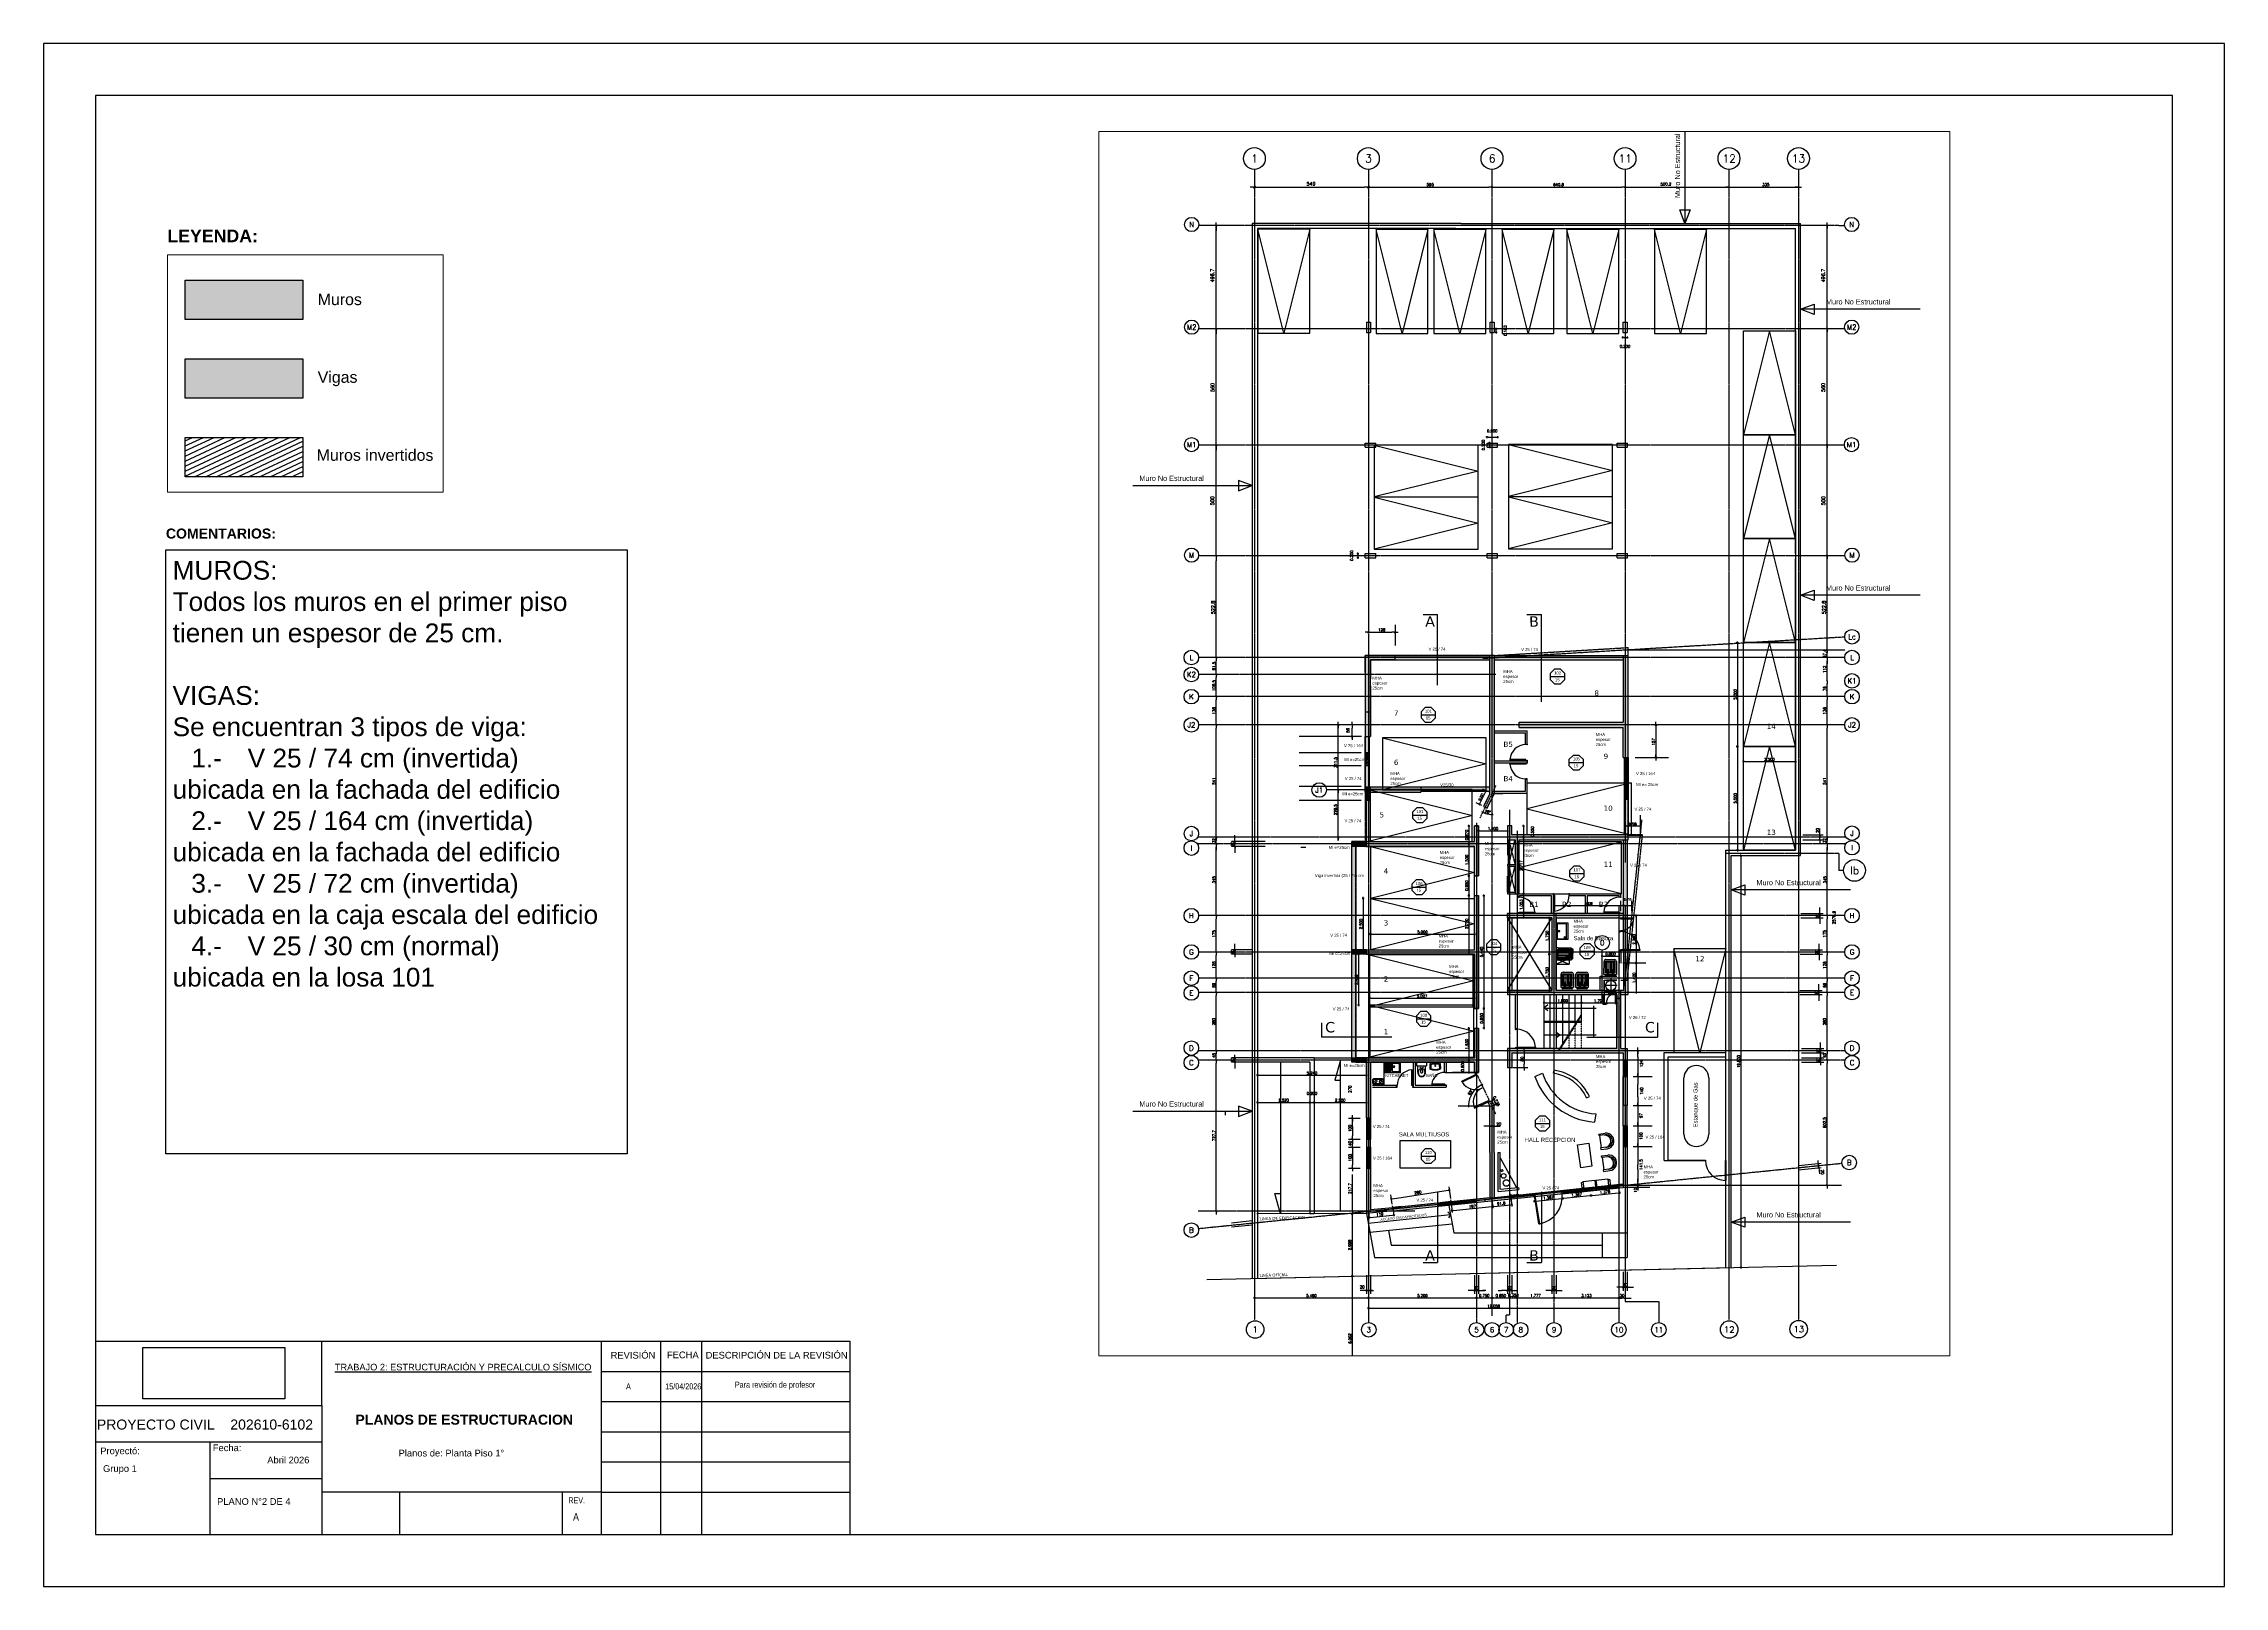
# Paper-space layout 'Piso_1' of a CAD drawing. Header units: millimetres. Extents: x 0 to 420, y 0 to 297.
# The model-space entities are those that its viewports show. They can reach past a viewport. Long polylines and large blocks are cut down to what shows.
import ezdxf
from ezdxf.enums import TextEntityAlignment as Align

# ---------------------------------------------------------------- set-up
doc = ezdxf.new("R2010")
doc.units = ezdxf.units.MM
for name, pattern in [('ACAD_ISO04W100', [30, 24, -3, 0, -3]), ('CENTER', [2, 1.25, -0.25, 0.25, -0.25]), ('HIDDEN', [0.375, 0.25, -0.125]), ('HIDDEN2', [0.1875, 0.125, -0.0625])]:
    doc.linetypes.add(name, pattern=pattern)
for name, color, linetype in [('01', 1, 'Continuous'), ('02', 2, 'Continuous'), ('03', 3, 'Continuous'), ('04', 4, 'Continuous'), ('06', 6, 'Continuous'), ('BORDE DE LOSAS', 3, 'Continuous'), ('Capa1', 80, 'Continuous'), ('COTAS', 1, 'Continuous'), ('COTAS1', 2, 'Continuous'), ('Cotas2', 1, 'Continuous'), ('EJES', 1, 'CENTER'), ('GRIS', 9, 'Continuous'), ('Layer1', 40, 'Continuous'), ('LOSAS', 7, 'Continuous'), ('Muebles', 2, 'Continuous'), ('MURO', 5, 'Continuous'), ('MUROS_EST', 5, 'Continuous'), ('PUERTAS', 1, 'Continuous'), ('Textos', 2, 'Continuous'), ('VIGAS', 3, 'Continuous'), ('VIGAS_1', 2, 'Continuous')]:
    doc.layers.add(name, color=color, linetype=linetype)
doc.layers.add('L-4 Textos viñeta y plano', color=7, linetype='Continuous', lineweight=13)
doc.styles.add('Arial', font='arial.ttf')
doc.styles.add('Eje Central', font='ARIALN.TTF', dxfattribs={"width": 0.9, "height": 2.5})
doc.styles.add('INTERARQ', font='ROMANS.SHX')
doc.styles.add('ROMAND', font='romand', dxfattribs={"height": 31.5})
doc.styles.add('ROMANS', font='romans.shx', dxfattribs={"height": 16.875})
doc.styles.get("Standard").update_dxf_attribs({"font": 'arial.ttf'})
doc.dimstyles.new('ESCALA_1-50', dxfattribs={"dimtxt": 0.13, "dimasz": 0.05, "dimexe": 0.18, "dimexo": 0.0625, "dimgap": 0.04, "dimtad": 1, "dimdec": 3, "dimzin": 0, "dimdsep": 46, "dimtxsty": 'INTERARQ', "dimblk": 'DIMTICK', "dimcen": 0.09, "dimse1": 1, "dimse2": 1, "dimclrd": 1, "dimclre": 1, "dimclrt": 2, "dimadec": 0, "dimazin": 0, "dimtfac": 4.5, "dimtdec": 3, "dimtofl": 0, "dimtmove": 2, "dimatfit": 3, "dimldrblk": 'DIMTICK', "dimfxl": 1, "dimtolj": 1, "dimtzin": 0, "dimarcsym": 0})
picture_1 = doc.add_image_def('image1.jpg', size_in_pixel=(2835, 1028))
pattern_1 = [(0, (0, 0), (0, 6.985), [5.08, -1.905]), (90, (0, 0), (-6.985, 4e-16), [5.08, -1.905])]

# ---------------------------------------------------------------- blocks, each defined once
blk = doc.blocks.new('P_65')
at = {"color": 9}
blk.add_arc((-0.013, 0.059), 0.622, 93.9051, 179.909, dxfattribs=at)
at = {"layer": 'PUERTAS'}
blk.add_lwpolyline([(-0.015, 0.06), (-0.055, 0.06), (-0.055, 0.68), (-0.015, 0.68)], close=True, dxfattribs=at)
for points in [[(-0.65, 0), (-0.625, 0), (-0.625, 0.02), (-0.635, 0.02), (-0.635, 0.06), (-0.65, 0.06)], [(0, 0.06), (-0.015, 0.06), (-0.015, 0.02), (-0.025, 0.02), (-0.025, 0), (0, 0)]]:
    blk.add_lwpolyline(points, dxfattribs=at)
blk = doc.blocks.new('P_75')
at = {"color": 9}
blk.add_arc((-0.013, 0.059), 0.722, 93.336, 179.9333, dxfattribs=at)
at = {"layer": 'PUERTAS'}
blk.add_lwpolyline([(-0.015, 0.06), (-0.055, 0.06), (-0.055, 0.78), (-0.015, 0.78)], close=True, dxfattribs=at)
for points in [[(-0.75, 0), (-0.725, 0), (-0.725, 0.02), (-0.735, 0.02), (-0.735, 0.06), (-0.75, 0.06)], [(0, 0.06), (-0.015, 0.06), (-0.015, 0.02), (-0.025, 0.02), (-0.025, 0), (0, 0)]]:
    blk.add_lwpolyline(points, dxfattribs=at)
blk = doc.blocks.new('LAVPLATO')
for p, q in [((-0.383, -0.443), (-0.383, -0.057)), ((-0.343, -0.017), (0.343, -0.017)), ((0.031, -0.212), (0.357, -0.212)), ((0.032, -0.242), (0.358, -0.242)), ((0.032, -0.272), (0.358, -0.272)), ((0.034, -0.184), (0.358, -0.184)), ((0.036, -0.155), (0.356, -0.155)), ((0.039, -0.126), (0.353, -0.126)), ((0.046, -0.097), (0.346, -0.097)), ((0.069, -0.068), (0.323, -0.068)), ((0.383, -0.057), (0.383, -0.443)), ((0.343, -0.483), (-0.343, -0.483)), ((0.033, -0.302), (0.358, -0.302)), ((0.034, -0.331), (0.356, -0.331)), ((0.034, -0.331), (0.356, -0.331)), ((0.037, -0.36), (0.354, -0.36)), ((0.037, -0.36), (0.354, -0.36)), ((0.042, -0.389), (0.349, -0.389)), ((0.059, -0.418), (0.332, -0.418))]:
    blk.add_line(p, q)
blk.add_lwpolyline([(-0.4, 0), (0.4, 0), (0.4, -0.5), (-0.4, -0.5)], close=True)
blk.add_lwpolyline([(-0.302, -0.071), (-0.037, -0.071, -0.414214), (0.013, -0.121), (0.013, -0.397, -0.414214), (-0.037, -0.447), (-0.302, -0.447, -0.414214), (-0.352, -0.397), (-0.352, -0.121, -0.414214)], format="xyb", close=True)
for centre, radius in [((-0.082, -0.217), 0.038), ((-0.082, -0.217), 0.0275), ((0.023, -0.057), 0.0175)]:
    blk.add_circle(centre, radius)
for centre, radius, start, end in [((-0.343, -0.057), 0.04, 90, 180), ((0.196, -0.798), 0.75, 83.0207, 96.9793), ((0.343, -0.057), 0.04, 360, 90), ((-0.343, -0.443), 0.04, 180, 270), ((0.113, -0.366), 0.075, 233.5695, 263.0207), ((0.195, 0.304), 0.75, 263.0207, 276.9793), ((0.277, -0.366), 0.075, 276.9793, 306.4305), ((0.343, -0.443), 0.04, 270, 360)]:
    blk.add_arc(centre, radius, start, end)
blk = doc.blocks.new('cocina_2platos')
for p, q in [((-0.203, -0.137), (-0.17, -0.137)), ((-0.17, -0.08), (-0.153, -0.109)), ((-0.17, -0.195), (-0.153, -0.166)), ((-0.103, -0.08), (-0.12, -0.109)), ((-0.103, -0.195), (-0.12, -0.166)), ((-0.07, -0.137), (-0.103, -0.137)), ((-0.203, -0.362), (-0.17, -0.362)), ((-0.17, -0.305), (-0.153, -0.334)), ((-0.17, -0.42), (-0.153, -0.391)), ((-0.103, -0.305), (-0.12, -0.334)), ((-0.103, -0.42), (-0.12, -0.391)), ((-0.07, -0.362), (-0.103, -0.362))]:
    blk.add_line(p, q)
blk.add_lwpolyline([(-0.274, -0.45), (-0.274, -0.05, -0.414214), (-0.224, 0), (-0.049, 0, -0.414214), (0.001, -0.05), (0.001, -0.45, -0.414214), (-0.049, -0.5), (-0.224, -0.5, -0.414214)], format="xyb", close=True)
at = {"color": 9}
blk.add_lwpolyline([(-0.249, -0.45), (-0.249, -0.05, -0.414214), (-0.224, -0.025), (-0.049, -0.025, -0.414214), (-0.024, -0.05), (-0.024, -0.45, -0.414214), (-0.049, -0.475), (-0.224, -0.475, -0.414214)], format="xyb", close=True, dxfattribs=at)
for centre, radius in [((-0.137, -0.137), 0.055), ((-0.137, -0.362), 0.05)]:
    blk.add_circle(centre, radius)
blk = doc.blocks.new('LAV')
for points in [[(0.022, 0.229, 0.391789), (0, 0.205), (0, -0.205, 0.391789), (0.022, -0.229, 0.034091), (0.295, -0.25, 0.338711), (0.351, -0.213, 0.172497), (0.351, 0.213, 0.338711), (0.295, 0.25, 0.034091)], [(0.094, 0.186, 0.391789), (0.078, 0.169), (0.078, -0.169, 0.391789), (0.094, -0.186, 0.034091), (0.293, -0.202, 0.338711), (0.334, -0.175, 0.152745), (0.334, 0.175, 0.338711), (0.293, 0.202, 0.034091)]]:
    blk.add_lwpolyline(points, format="xyb", close=True)
blk.add_lwpolyline([(0.032, 0.224, 0.391789), (0.011, 0.201), (0.011, -0.201, 0.391789), (0.032, -0.224)], format="xyb")
for centre, radius in [((0.046, 0), 0.0172), ((0.046, 0.091), 0.0147), ((0.171, 0), 0.0225), ((0.046, -0.092), 0.0147)]:
    blk.add_circle(centre, radius)
blk = doc.blocks.new('EJE-1')
at = {"color": 3, "linetype": 'Continuous'}
blk.add_circle((0, 0), 35, dxfattribs=at)
at = {"color": 5, "linetype": 'Continuous', "style": 'ROMAND'}
blk.add_attdef('0', text='', height=25, dxfattribs=at).set_placement((0.2, 0), align=Align.MIDDLE)
blk = doc.blocks.new('TICK1')
at = {"color": 2}
for points in [[(0, 0), (-1, 0)], [(0, 0), (1, 0)]]:
    blk.add_lwpolyline(points, dxfattribs=at)
at = {"color": 2, "const_width": 0.2}
blk.add_lwpolyline([(-0.3, -0.3), (0.3, 0.3)], dxfattribs=at)
blk = doc.blocks.new('DIMTICK')
at = {"color": 1}
for p, q in [((-1, 0), (1, 0)), ((0, 1), (0, -1))]:
    blk.add_line(p, q, dxfattribs=at)
at = {"color": 3, "const_width": 0.141}
blk.add_lwpolyline([(0.71, 0.71), (-0.71, -0.71)], dxfattribs=at)
blk = doc.blocks.new('*D120')
at = {"layer": 'COTAS', "color": 1, "lineweight": -2, "transparency": 16777216}
blk.add_line((83.044, 29.397), (83.044, 28.627), dxfattribs=at)
at = {"layer": 'Defpoints', "color": 0, "transparency": 16777216}
for p in [(83.405, 29.447), (83.044, 28.577), (83.405, 28.577)]:
    blk.add_point(p, dxfattribs=at)
at = {"layer": 'COTAS', "color": 1, "lineweight": -2, "transparency": 16777216, "xscale": 0.05, "yscale": 0.05, "zscale": 0.05}
for p, rotation in [((83.044, 29.447), 90), ((83.044, 28.577), 270)]:
    blk.add_blockref('DIMTICK', p, dxfattribs=dict(at, rotation=rotation))
at = {"layer": 'COTAS', "color": 2, "transparency": 16777216, "insert": (82.939, 29.012), "char_height": 0.13, "attachment_point": 5, "rotation": 90, "style": 'INTERARQ'}
blk.add_mtext('\\A1;0.870', dxfattribs=at)
blk = doc.blocks.new('*D121')
at = {"layer": 'COTAS', "color": 1, "lineweight": -2, "transparency": 16777216}
blk.add_line((83.044, 28.527), (83.044, 27.097), dxfattribs=at)
at = {"layer": 'Defpoints', "color": 0, "transparency": 16777216}
for p in [(83.405, 28.577), (83.044, 27.047), (83.405, 27.047)]:
    blk.add_point(p, dxfattribs=at)
at = {"layer": 'COTAS', "color": 1, "lineweight": -2, "transparency": 16777216, "xscale": 0.05, "yscale": 0.05, "zscale": 0.05}
for p, rotation in [((83.044, 28.577), 90), ((83.044, 27.047), 270)]:
    blk.add_blockref('DIMTICK', p, dxfattribs=dict(at, rotation=rotation))
at = {"layer": 'COTAS', "color": 2, "transparency": 16777216, "insert": (82.939, 27.812), "char_height": 0.13, "attachment_point": 5, "rotation": 90, "style": 'INTERARQ'}
blk.add_mtext('\\A1;1.530', dxfattribs=at)
blk = doc.blocks.new('*D122')
at = {"layer": 'COTAS', "color": 1, "lineweight": -2, "transparency": 16777216}
blk.add_line((83.044, 26.997), (83.044, 26.147), dxfattribs=at)
at = {"layer": 'Defpoints', "color": 0, "transparency": 16777216}
for p in [(83.405, 27.047), (83.044, 26.097), (83.305, 26.097)]:
    blk.add_point(p, dxfattribs=at)
at = {"layer": 'COTAS', "color": 1, "lineweight": -2, "transparency": 16777216, "xscale": 0.05, "yscale": 0.05, "zscale": 0.05}
for p, rotation in [((83.044, 27.047), 90), ((83.044, 26.097), 270)]:
    blk.add_blockref('DIMTICK', p, dxfattribs=dict(at, rotation=rotation))
at = {"layer": 'COTAS', "color": 2, "transparency": 16777216, "insert": (82.939, 26.572), "char_height": 0.13, "attachment_point": 5, "rotation": 90, "style": 'INTERARQ'}
blk.add_mtext('\\A1;0.950', dxfattribs=at)
blk = doc.blocks.new('*D123')
at = {"layer": 'COTAS', "color": 1, "lineweight": -2, "transparency": 16777216}
blk.add_line((83.044, 26.047), (83.044, 23.427), dxfattribs=at)
at = {"layer": 'Defpoints', "color": 0, "transparency": 16777216}
for p in [(83.305, 26.097), (83.044, 23.377), (83.405, 23.377)]:
    blk.add_point(p, dxfattribs=at)
at = {"layer": 'COTAS', "color": 1, "lineweight": -2, "transparency": 16777216, "xscale": 0.05, "yscale": 0.05, "zscale": 0.05}
for p, rotation in [((83.044, 26.097), 90), ((83.044, 23.377), 270)]:
    blk.add_blockref('DIMTICK', p, dxfattribs=dict(at, rotation=rotation))
at = {"layer": 'COTAS', "color": 2, "transparency": 16777216, "insert": (82.939, 24.737), "char_height": 0.13, "attachment_point": 5, "rotation": 90, "style": 'INTERARQ'}
blk.add_mtext('\\A1;2.720', dxfattribs=at)
blk = doc.blocks.new('*D124')
at = {"layer": 'COTAS', "color": 1, "lineweight": -2, "transparency": 16777216}
blk.add_line((83.044, 19.657), (83.044, 18.227), dxfattribs=at)
at = {"layer": 'Defpoints', "color": 0, "transparency": 16777216}
for p in [(83.405, 19.707), (83.044, 18.177), (83.405, 18.177)]:
    blk.add_point(p, dxfattribs=at)
at = {"layer": 'COTAS', "color": 1, "lineweight": -2, "transparency": 16777216, "xscale": 0.05, "yscale": 0.05, "zscale": 0.05}
for p, rotation in [((83.044, 19.707), 90), ((83.044, 18.177), 270)]:
    blk.add_blockref('DIMTICK', p, dxfattribs=dict(at, rotation=rotation))
at = {"layer": 'COTAS', "color": 2, "transparency": 16777216, "insert": (82.939, 18.942), "char_height": 0.13, "attachment_point": 5, "rotation": 90, "style": 'INTERARQ'}
blk.add_mtext('\\A1;1.530', dxfattribs=at)
blk = doc.blocks.new('*D125')
at = {"layer": 'COTAS', "color": 1, "lineweight": -2, "transparency": 16777216}
blk.add_line((83.044, 18.127), (83.044, 17.627), dxfattribs=at)
at = {"layer": 'Defpoints', "color": 0, "transparency": 16777216}
for p in [(83.405, 18.177), (83.044, 17.577), (83.305, 17.577)]:
    blk.add_point(p, dxfattribs=at)
at = {"layer": 'COTAS', "color": 1, "lineweight": -2, "transparency": 16777216, "xscale": 0.05, "yscale": 0.05, "zscale": 0.05}
for p, rotation in [((83.044, 18.177), 90), ((83.044, 17.577), 270)]:
    blk.add_blockref('DIMTICK', p, dxfattribs=dict(at, rotation=rotation))
at = {"layer": 'COTAS', "color": 2, "transparency": 16777216, "insert": (82.739, 17.877), "char_height": 0.13, "attachment_point": 5, "rotation": 90, "style": 'INTERARQ'}
blk.add_mtext('\\A1;0.600', dxfattribs=at)
blk = doc.blocks.new('*D44')
at = {"layer": '02', "color": 1, "lineweight": -2, "transparency": 16777216}
blk.add_line((78.255, 6.231), (90.213, 6.231), dxfattribs=at)
at = {"layer": 'Defpoints', "color": 0, "transparency": 16777216}
for p in [(78.205, 6.231), (90.263, 6.231), (90.263, 6.231)]:
    blk.add_point(p, dxfattribs=at)
at = {"layer": '02', "color": 1, "lineweight": -2, "transparency": 16777216, "xscale": 0.05, "yscale": 0.05, "zscale": 0.05, "rotation": 180}
blk.add_blockref('DIMTICK', (78.205, 6.231), dxfattribs=at)
at = {"layer": '02', "color": 1, "lineweight": -2, "transparency": 16777216, "xscale": 0.05, "yscale": 0.05, "zscale": 0.05}
blk.add_blockref('DIMTICK', (90.263, 6.231), dxfattribs=at)
at = {"layer": '02', "color": 2, "transparency": 16777216, "insert": (84.234, 6.336), "char_height": 0.13, "attachment_point": 5, "style": 'INTERARQ'}
blk.add_mtext('\\A1;12.058', dxfattribs=at)
blk = doc.blocks.new('*D45')
at = {"layer": '02', "color": 1, "lineweight": -2, "transparency": 16777216}
blk.add_line((78.255, 6.734), (83.355, 6.734), dxfattribs=at)
at = {"layer": 'Defpoints', "color": 0, "transparency": 16777216}
for p in [(78.205, 6.734), (83.405, 6.734), (83.405, 6.734)]:
    blk.add_point(p, dxfattribs=at)
at = {"layer": '02', "color": 1, "lineweight": -2, "transparency": 16777216, "xscale": 0.05, "yscale": 0.05, "zscale": 0.05, "rotation": 180}
blk.add_blockref('DIMTICK', (78.205, 6.734), dxfattribs=at)
at = {"layer": '02', "color": 1, "lineweight": -2, "transparency": 16777216, "xscale": 0.05, "yscale": 0.05, "zscale": 0.05}
blk.add_blockref('DIMTICK', (83.405, 6.734), dxfattribs=at)
at = {"layer": '02', "color": 2, "transparency": 16777216, "insert": (80.805, 6.839), "char_height": 0.13, "attachment_point": 5, "style": 'INTERARQ'}
blk.add_mtext('\\A1;5.200', dxfattribs=at)
blk = doc.blocks.new('*D46')
at = {"layer": '02', "color": 1, "lineweight": -2, "transparency": 16777216}
blk.add_line((83.455, 6.734), (84.105, 6.734), dxfattribs=at)
at = {"layer": 'Defpoints', "color": 0, "transparency": 16777216}
for p in [(83.405, 6.734), (84.155, 6.734), (84.155, 6.734)]:
    blk.add_point(p, dxfattribs=at)
at = {"layer": '02', "color": 1, "lineweight": -2, "transparency": 16777216, "xscale": 0.05, "yscale": 0.05, "zscale": 0.05, "rotation": 180}
blk.add_blockref('DIMTICK', (83.405, 6.734), dxfattribs=at)
at = {"layer": '02', "color": 1, "lineweight": -2, "transparency": 16777216, "xscale": 0.05, "yscale": 0.05, "zscale": 0.05}
blk.add_blockref('DIMTICK', (84.155, 6.734), dxfattribs=at)
at = {"layer": '02', "color": 2, "transparency": 16777216, "insert": (83.78, 6.839), "char_height": 0.13, "attachment_point": 5, "style": 'INTERARQ'}
blk.add_mtext('\\A1;0.750', dxfattribs=at)
blk = doc.blocks.new('*D47')
at = {"layer": '02', "color": 1, "lineweight": -2, "transparency": 16777216}
blk.add_line((84.205, 6.734), (84.955, 6.734), dxfattribs=at)
at = {"layer": 'Defpoints', "color": 0, "transparency": 16777216}
for p in [(84.155, 6.734), (85.005, 6.734), (85.005, 6.734)]:
    blk.add_point(p, dxfattribs=at)
at = {"layer": '02', "color": 1, "lineweight": -2, "transparency": 16777216, "xscale": 0.05, "yscale": 0.05, "zscale": 0.05, "rotation": 180}
blk.add_blockref('DIMTICK', (84.155, 6.734), dxfattribs=at)
at = {"layer": '02', "color": 1, "lineweight": -2, "transparency": 16777216, "xscale": 0.05, "yscale": 0.05, "zscale": 0.05}
blk.add_blockref('DIMTICK', (85.005, 6.734), dxfattribs=at)
at = {"layer": '02', "color": 2, "transparency": 16777216, "insert": (84.58, 6.839), "char_height": 0.13, "attachment_point": 5, "style": 'INTERARQ'}
blk.add_mtext('\\A1;0.850', dxfattribs=at)
blk = doc.blocks.new('*D48')
at = {"layer": '02', "color": 1, "lineweight": -2, "transparency": 16777216}
blk.add_line((85.055, 6.734), (85.313, 6.734), dxfattribs=at)
at = {"layer": 'Defpoints', "color": 0, "transparency": 16777216}
for p in [(85.005, 6.734), (85.363, 6.734), (85.363, 6.734)]:
    blk.add_point(p, dxfattribs=at)
at = {"layer": '02', "color": 1, "lineweight": -2, "transparency": 16777216, "xscale": 0.05, "yscale": 0.05, "zscale": 0.05, "rotation": 180}
blk.add_blockref('DIMTICK', (85.005, 6.734), dxfattribs=at)
at = {"layer": '02', "color": 1, "lineweight": -2, "transparency": 16777216, "xscale": 0.05, "yscale": 0.05, "zscale": 0.05}
blk.add_blockref('DIMTICK', (85.363, 6.734), dxfattribs=at)
at = {"layer": '02', "color": 2, "transparency": 16777216, "insert": (85.184, 6.854), "char_height": 0.13, "attachment_point": 5, "style": 'INTERARQ'}
blk.add_mtext('\\A1;0.358', dxfattribs=at)
blk = doc.blocks.new('*D49')
at = {"layer": '02', "color": 1, "lineweight": -2, "transparency": 16777216}
blk.add_line((85.413, 6.734), (87.09, 6.734), dxfattribs=at)
at = {"layer": 'Defpoints', "color": 0, "transparency": 16777216}
for p in [(85.363, 6.734), (87.14, 6.734), (87.14, 6.734)]:
    blk.add_point(p, dxfattribs=at)
at = {"layer": '02', "color": 1, "lineweight": -2, "transparency": 16777216, "xscale": 0.05, "yscale": 0.05, "zscale": 0.05, "rotation": 180}
blk.add_blockref('DIMTICK', (85.363, 6.734), dxfattribs=at)
at = {"layer": '02', "color": 1, "lineweight": -2, "transparency": 16777216, "xscale": 0.05, "yscale": 0.05, "zscale": 0.05}
blk.add_blockref('DIMTICK', (87.14, 6.734), dxfattribs=at)
at = {"layer": '02', "color": 2, "transparency": 16777216, "insert": (86.251, 6.839), "char_height": 0.13, "attachment_point": 5, "style": 'INTERARQ'}
blk.add_mtext('\\A1;1.777', dxfattribs=at)
blk = doc.blocks.new('*D50')
at = {"layer": '02', "color": 1, "lineweight": -2, "transparency": 16777216}
blk.add_line((87.19, 6.734), (90.213, 6.734), dxfattribs=at)
at = {"layer": 'Defpoints', "color": 0, "transparency": 16777216}
for p in [(87.14, 6.734), (90.263, 6.734), (90.263, 6.734)]:
    blk.add_point(p, dxfattribs=at)
at = {"layer": '02', "color": 1, "lineweight": -2, "transparency": 16777216, "xscale": 0.05, "yscale": 0.05, "zscale": 0.05, "rotation": 180}
blk.add_blockref('DIMTICK', (87.14, 6.734), dxfattribs=at)
at = {"layer": '02', "color": 1, "lineweight": -2, "transparency": 16777216, "xscale": 0.05, "yscale": 0.05, "zscale": 0.05}
blk.add_blockref('DIMTICK', (90.263, 6.734), dxfattribs=at)
at = {"layer": '02', "color": 2, "transparency": 16777216, "insert": (88.701, 6.839), "char_height": 0.13, "attachment_point": 5, "style": 'INTERARQ'}
blk.add_mtext('\\A1;3.123', dxfattribs=at)
blk = doc.blocks.new('*D94')
at = {"layer": 'Defpoints', "color": 0, "transparency": 16777216}
for p in [(83.459, 17.439), (83.329, 16.739), (82.529, 15.965), (84.155, 15.965), (84.34, 15.572)]:
    blk.add_point(p, dxfattribs=at)
at = {"layer": 'GRIS', "color": 1, "lineweight": -2, "transparency": 16777216}
blk.add_arc((84.155, 15.965), 1.132, 117.7861, 177.4694, dxfattribs=at)
at = {"layer": 'GRIS', "color": 1, "lineweight": -2, "transparency": 16777216, "xscale": 0.05, "yscale": 0.05, "zscale": 0.05}
for p, rotation in [((83.672, 16.989), 26.52082801187991), ((83.023, 15.965), 268.7347134070694)]:
    blk.add_blockref('DIMTICK', p, dxfattribs=dict(at, rotation=rotation))
at = {"layer": 'GRIS', "color": 2, "transparency": 16777216, "insert": (83.11, 16.627), "char_height": 0.13, "attachment_point": 5, "rotation": 57.6278, "style": 'INTERARQ'}
blk.add_mtext('\\A1;65°', dxfattribs=at)
blk = doc.blocks.new('*D95')
at = {"layer": 'Defpoints', "color": 0, "transparency": 16777216}
for p in [(84.145, 16.221), (84.245, 16.008), (84.332, 16.049)]:
    blk.add_point(p, dxfattribs=at)
at = {"layer": 'GRIS', "color": 1, "lineweight": -2, "transparency": 16777216}
blk.add_line((84.253, 16.216), (84.311, 16.094), dxfattribs=at)
at = {"layer": 'GRIS', "color": 1, "lineweight": -2, "transparency": 16777216, "xscale": 0.05, "yscale": 0.05, "zscale": 0.05}
for p, rotation in [((84.232, 16.262), 115.2555414190037), ((84.332, 16.049), 295.2555414190036)]:
    blk.add_blockref('DIMTICK', p, dxfattribs=dict(at, rotation=rotation))
at = {"layer": 'GRIS', "color": 2, "transparency": 16777216, "insert": (84.367, 16.203), "char_height": 0.13, "attachment_point": 5, "rotation": 295.2555, "style": 'INTERARQ'}
blk.add_mtext('\\A1;0.236', dxfattribs=at)
blk = doc.blocks.new('*D37')
at = {"layer": 'COTAS', "color": 1, "lineweight": -2, "transparency": 16777216}
blk.add_line((89.513, 23.184), (90.213, 23.184), dxfattribs=at)
at = {"layer": 'Defpoints', "color": 0, "transparency": 16777216}
for p in [(89.463, 23.184), (90.263, 23.184), (90.263, 23.184)]:
    blk.add_point(p, dxfattribs=at)
at = {"layer": 'COTAS', "color": 1, "lineweight": -2, "transparency": 16777216, "xscale": 0.05, "yscale": 0.05, "zscale": 0.05, "rotation": 180}
blk.add_blockref('DIMTICK', (89.463, 23.184), dxfattribs=at)
at = {"layer": 'COTAS', "color": 1, "lineweight": -2, "transparency": 16777216, "xscale": 0.05, "yscale": 0.05, "zscale": 0.05}
blk.add_blockref('DIMTICK', (90.263, 23.184), dxfattribs=at)
at = {"layer": 'COTAS', "color": 2, "transparency": 16777216, "insert": (89.863, 23.289), "char_height": 0.13, "attachment_point": 5, "style": 'INTERARQ'}
blk.add_mtext('\\A1;0.800', dxfattribs=at)
blk = doc.blocks.new('*D96')
at = {"layer": 'COTAS', "color": 1, "lineweight": -2, "transparency": 16777216}
blk.add_line((91.102, 25.077), (91.102, 22.897), dxfattribs=at)
at = {"layer": 'Defpoints', "color": 0, "transparency": 16777216}
for p in [(90.263, 25.127), (90.283, 22.847), (91.102, 22.847)]:
    blk.add_point(p, dxfattribs=at)
at = {"layer": 'COTAS', "color": 1, "lineweight": -2, "transparency": 16777216, "xscale": 0.05, "yscale": 0.05, "zscale": 0.05}
for p, rotation in [((91.102, 25.127), 90), ((91.102, 22.847), 270)]:
    blk.add_blockref('DIMTICK', p, dxfattribs=dict(at, rotation=rotation))
at = {"layer": 'COTAS', "color": 2, "transparency": 16777216, "insert": (90.997, 23.987), "char_height": 0.13, "attachment_point": 5, "rotation": 90, "style": 'INTERARQ'}
blk.add_mtext('\\A1;2.280', dxfattribs=at)
blk = doc.blocks.new('*D97')
at = {"layer": 'COTAS', "color": 1, "lineweight": -2, "transparency": 16777216}
blk.add_line((91.102, 22.797), (91.102, 21.477), dxfattribs=at)
at = {"layer": 'Defpoints', "color": 0, "transparency": 16777216}
for p in [(90.283, 22.847), (90.263, 21.427), (91.102, 21.427)]:
    blk.add_point(p, dxfattribs=at)
at = {"layer": 'COTAS', "color": 1, "lineweight": -2, "transparency": 16777216, "xscale": 0.05, "yscale": 0.05, "zscale": 0.05}
for p, rotation in [((91.102, 22.847), 90), ((91.102, 21.427), 270)]:
    blk.add_blockref('DIMTICK', p, dxfattribs=dict(at, rotation=rotation))
at = {"layer": 'COTAS', "color": 2, "transparency": 16777216, "insert": (90.997, 22.137), "char_height": 0.13, "attachment_point": 5, "rotation": 90, "style": 'INTERARQ'}
blk.add_mtext('\\A1;1.420', dxfattribs=at)
blk = doc.blocks.new('*D98')
at = {"layer": 'COTAS', "color": 1, "lineweight": -2, "transparency": 16777216}
blk.add_line((85.666, 29.397), (85.666, 28.947), dxfattribs=at)
at = {"layer": 'Defpoints', "color": 0, "transparency": 16777216}
for p in [(84.905, 29.447), (84.905, 28.897), (85.666, 28.897)]:
    blk.add_point(p, dxfattribs=at)
at = {"layer": 'COTAS', "color": 1, "lineweight": -2, "transparency": 16777216, "xscale": 0.05, "yscale": 0.05, "zscale": 0.05}
for p, rotation in [((85.666, 29.447), 90), ((85.666, 28.897), 270)]:
    blk.add_blockref('DIMTICK', p, dxfattribs=dict(at, rotation=rotation))
at = {"layer": 'COTAS', "color": 2, "transparency": 16777216, "insert": (86.101, 29.172), "char_height": 0.13, "attachment_point": 5, "rotation": 90, "style": 'INTERARQ'}
blk.add_mtext('\\A1;0.550', dxfattribs=at)
blk = doc.blocks.new('*D99')
at = {"layer": 'COTAS', "color": 1, "lineweight": -2, "transparency": 16777216}
blk.add_line((85.666, 28.847), (85.666, 26.23), dxfattribs=at)
at = {"layer": 'Defpoints', "color": 0, "transparency": 16777216}
for p in [(84.905, 28.897), (85.363, 26.18), (85.666, 26.18)]:
    blk.add_point(p, dxfattribs=at)
at = {"layer": 'COTAS', "color": 1, "lineweight": -2, "transparency": 16777216, "xscale": 0.05, "yscale": 0.05, "zscale": 0.05}
for p, rotation in [((85.666, 28.897), 90), ((85.666, 26.18), 270)]:
    blk.add_blockref('DIMTICK', p, dxfattribs=dict(at, rotation=rotation))
at = {"layer": 'COTAS', "color": 2, "transparency": 16777216, "insert": (85.561, 27.539), "char_height": 0.13, "attachment_point": 5, "rotation": 90, "style": 'INTERARQ'}
blk.add_mtext('\\A1;2.717', dxfattribs=at)
blk = doc.blocks.new('*D100')
at = {"layer": 'COTAS1', "color": 1, "lineweight": -2, "transparency": 16777216}
blk.add_line((85.666, 26.13), (85.666, 25.177), dxfattribs=at)
at = {"layer": 'Defpoints', "color": 0, "transparency": 16777216}
for p in [(85.363, 26.18), (85.363, 25.127), (85.666, 25.127)]:
    blk.add_point(p, dxfattribs=at)
at = {"layer": 'COTAS1', "color": 1, "lineweight": -2, "transparency": 16777216, "xscale": 0.05, "yscale": 0.05, "zscale": 0.05}
for p, rotation in [((85.666, 26.18), 90), ((85.666, 25.127), 270)]:
    blk.add_blockref('DIMTICK', p, dxfattribs=dict(at, rotation=rotation))
at = {"layer": 'COTAS1', "color": 2, "transparency": 16777216, "insert": (85.561, 25.654), "char_height": 0.13, "attachment_point": 5, "rotation": 90, "style": 'INTERARQ'}
blk.add_mtext('\\A1;1.053', dxfattribs=at)
blk = doc.blocks.new('*D101')
at = {"layer": 'COTAS', "color": 1, "lineweight": -2, "transparency": 16777216}
blk.add_line((87.19, 25.621), (90.429, 25.621), dxfattribs=at)
at = {"layer": 'Defpoints', "color": 0, "transparency": 16777216}
for p in [(90.479, 25.621), (87.14, 25.227), (90.479, 25.227)]:
    blk.add_point(p, dxfattribs=at)
at = {"layer": 'COTAS', "color": 1, "lineweight": -2, "transparency": 16777216, "xscale": 0.05, "yscale": 0.05, "zscale": 0.05, "rotation": 180}
blk.add_blockref('DIMTICK', (87.14, 25.621), dxfattribs=at)
at = {"layer": 'COTAS', "color": 1, "lineweight": -2, "transparency": 16777216, "xscale": 0.05, "yscale": 0.05, "zscale": 0.05}
blk.add_blockref('DIMTICK', (90.479, 25.621), dxfattribs=at)
at = {"layer": 'COTAS', "color": 2, "transparency": 16777216, "insert": (88.809, 25.711), "char_height": 0.1, "attachment_point": 5, "style": 'INTERARQ'}
blk.add_mtext('\\A1;3.339', dxfattribs=at)
blk = doc.blocks.new('*D102')
at = {"layer": 'COTAS1', "color": 1, "lineweight": -2, "transparency": 16777216}
blk.add_line((90.529, 25.621), (90.84, 25.621), dxfattribs=at)
at = {"layer": 'Defpoints', "color": 0, "transparency": 16777216}
for p in [(90.89, 25.621), (90.479, 25.227), (90.89, 25.127)]:
    blk.add_point(p, dxfattribs=at)
at = {"layer": 'COTAS1', "color": 1, "lineweight": -2, "transparency": 16777216, "xscale": 0.05, "yscale": 0.05, "zscale": 0.05, "rotation": 180}
blk.add_blockref('DIMTICK', (90.479, 25.621), dxfattribs=at)
at = {"layer": 'COTAS1', "color": 1, "lineweight": -2, "transparency": 16777216, "xscale": 0.05, "yscale": 0.05, "zscale": 0.05}
blk.add_blockref('DIMTICK', (90.89, 25.621), dxfattribs=at)
at = {"layer": 'COTAS1', "color": 2, "transparency": 16777216, "insert": (90.685, 25.911), "char_height": 0.1, "attachment_point": 5, "style": 'INTERARQ'}
blk.add_mtext('\\A1;0.411', dxfattribs=at)
blk = doc.blocks.new('*D103')
at = {"layer": 'COTAS', "color": 1, "lineweight": -2, "transparency": 16777216}
blk.add_line((90.613, 29.448), (91.238, 29.448), dxfattribs=at)
at = {"layer": 'Defpoints', "color": 0, "transparency": 16777216}
for p in [(91.288, 29.448), (90.563, 28.897), (91.288, 28.897)]:
    blk.add_point(p, dxfattribs=at)
at = {"layer": 'COTAS', "color": 1, "lineweight": -2, "transparency": 16777216, "xscale": 0.05, "yscale": 0.05, "zscale": 0.05, "rotation": 180}
blk.add_blockref('DIMTICK', (90.563, 29.448), dxfattribs=at)
at = {"layer": 'COTAS', "color": 1, "lineweight": -2, "transparency": 16777216, "xscale": 0.05, "yscale": 0.05, "zscale": 0.05}
blk.add_blockref('DIMTICK', (91.288, 29.448), dxfattribs=at)
at = {"layer": 'COTAS', "color": 2, "transparency": 16777216, "insert": (90.925, 29.538), "char_height": 0.1, "attachment_point": 5, "style": 'INTERARQ'}
blk.add_mtext('\\A1;0.725', dxfattribs=at)
blk = doc.blocks.new('*D104')
at = {"layer": 'Cotas2', "color": 1, "lineweight": -2, "transparency": 16777216}
blk.add_line((83.572, 30.528), (83.85, 31.095), dxfattribs=at)
at = {"layer": 'Defpoints', "color": 0, "transparency": 16777216}
for p in [(83.872, 31.139), (84.155, 31.001), (83.833, 30.344)]:
    blk.add_point(p, dxfattribs=at)
at = {"layer": 'Cotas2', "color": 1, "lineweight": -2, "transparency": 16777216, "xscale": 0.05, "yscale": 0.05, "zscale": 0.05}
for p, rotation in [((83.872, 31.139), 63.88523113575164), ((83.55, 30.483), 243.8852311357516)]:
    blk.add_blockref('DIMTICK', p, dxfattribs=dict(at, rotation=rotation))
at = {"layer": 'Cotas2', "color": 2, "transparency": 16777216, "insert": (83.63, 30.851), "char_height": 0.1, "attachment_point": 5, "rotation": 63.8852, "style": 'INTERARQ'}
blk.add_mtext('\\A1;0.731', dxfattribs=at)
blk = doc.blocks.new('*D105')
at = {"layer": 'COTAS', "color": 1, "lineweight": -2, "transparency": 16777216}
blk.add_arc((84.155, 31.001), 1.002, 246.744, 267.1412, dxfattribs=at)
at = {"layer": 'Defpoints', "color": 0, "transparency": 16777216}
for p in [(84.155, 61.043), (84.345, 31.388), (83.855, 30.044), (83.583, 29.835), (84.155, 5.547)]:
    blk.add_point(p, dxfattribs=at)
at = {"layer": 'COTAS', "color": 1, "lineweight": -2, "transparency": 16777216, "xscale": 0.05, "yscale": 0.05, "zscale": 0.05}
for p, rotation in [((83.714, 30.101), 155.3146385307757), ((84.155, 29.998), 358.5705926049848)]:
    blk.add_blockref('DIMTICK', p, dxfattribs=dict(at, rotation=rotation))
at = {"layer": 'COTAS', "color": 2, "transparency": 16777216, "insert": (83.952, 30.127), "char_height": 0.13, "attachment_point": 5, "rotation": 346.9426, "style": 'INTERARQ'}
blk.add_mtext('\\A1;26°', dxfattribs=at)
blk = doc.blocks.new('*D38')
at = {"layer": 'Defpoints', "color": 0, "transparency": 16777216}
for p in [(86.174, 11.666), (87.533, 11.804), (87.562, 11.518)]:
    blk.add_point(p, dxfattribs=at)
at = {"layer": 'GRIS', "color": 1, "lineweight": -2, "transparency": 16777216}
blk.add_line((86.252, 11.385), (87.513, 11.513), dxfattribs=at)
at = {"layer": 'GRIS', "color": 1, "lineweight": -2, "transparency": 16777216, "xscale": 0.05, "yscale": 0.05, "zscale": 0.05}
for p, rotation in [((86.203, 11.38), 185.7917816717861), ((87.562, 11.518), 5.791781671786152)]:
    blk.add_blockref('DIMTICK', p, dxfattribs=dict(at, rotation=rotation))
at = {"layer": 'GRIS', "color": 2, "transparency": 16777216, "insert": (86.872, 11.553), "char_height": 0.13, "attachment_point": 5, "rotation": 5.7918, "style": 'INTERARQ'}
blk.add_mtext('\\A1;1.367', dxfattribs=at)
blk = doc.blocks.new('*D39')
at = {"layer": 'Defpoints', "color": 0, "transparency": 16777216}
for p in [(88.893, 11.942), (87.533, 11.804), (88.922, 11.656)]:
    blk.add_point(p, dxfattribs=at)
at = {"layer": 'GRIS', "color": 1, "lineweight": -2, "transparency": 16777216}
blk.add_line((87.612, 11.523), (88.873, 11.651), dxfattribs=at)
at = {"layer": 'GRIS', "color": 1, "lineweight": -2, "transparency": 16777216, "xscale": 0.05, "yscale": 0.05, "zscale": 0.05}
for p, rotation in [((88.922, 11.656), 5.791781671806215), ((87.562, 11.518), 185.7917816718062)]:
    blk.add_blockref('DIMTICK', p, dxfattribs=dict(at, rotation=rotation))
at = {"layer": 'GRIS', "color": 2, "transparency": 16777216, "insert": (88.232, 11.691), "char_height": 0.13, "attachment_point": 5, "rotation": 5.7918, "style": 'INTERARQ'}
blk.add_mtext('\\A1;1.367', dxfattribs=at)
blk = doc.blocks.new('*D40')
at = {"layer": 'Defpoints', "color": 0, "transparency": 16777216}
for p in [(88.893, 11.942), (90.263, 12.081), (90.292, 11.794)]:
    blk.add_point(p, dxfattribs=at)
at = {"layer": 'GRIS', "color": 1, "lineweight": -2, "transparency": 16777216}
blk.add_line((88.972, 11.661), (90.242, 11.789), dxfattribs=at)
at = {"layer": 'GRIS', "color": 1, "lineweight": -2, "transparency": 16777216, "xscale": 0.05, "yscale": 0.05, "zscale": 0.05}
for p, rotation in [((88.922, 11.656), 185.7917816718062), ((90.292, 11.794), 5.791781671806215)]:
    blk.add_blockref('DIMTICK', p, dxfattribs=dict(at, rotation=rotation))
at = {"layer": 'GRIS', "color": 2, "transparency": 16777216, "insert": (89.597, 11.829), "char_height": 0.13, "attachment_point": 5, "rotation": 5.7918, "style": 'INTERARQ'}
blk.add_mtext('\\A1;1.376', dxfattribs=at)
blk = doc.blocks.new('*D84')
at = {"layer": '02', "color": 1, "lineweight": -2, "transparency": 16777216}
blk.add_line((75.635, 16.14), (78.055, 16.14), dxfattribs=at)
at = {"layer": 'Defpoints', "color": 0, "transparency": 16777216}
for p in [(75.585, 18.277), (78.105, 18.277), (78.105, 16.14)]:
    blk.add_point(p, dxfattribs=at)
at = {"layer": '02', "color": 1, "lineweight": -2, "transparency": 16777216, "xscale": 0.05, "yscale": 0.05, "zscale": 0.05, "rotation": 180}
blk.add_blockref('DIMTICK', (75.585, 16.14), dxfattribs=at)
at = {"layer": '02', "color": 1, "lineweight": -2, "transparency": 16777216, "xscale": 0.05, "yscale": 0.05, "zscale": 0.05}
blk.add_blockref('DIMTICK', (78.105, 16.14), dxfattribs=at)
at = {"layer": '02', "color": 2, "transparency": 16777216, "insert": (76.845, 16.245), "char_height": 0.13, "attachment_point": 5, "style": 'INTERARQ'}
blk.add_mtext('\\A1;2.520', dxfattribs=at)
blk = doc.blocks.new('*D85')
at = {"layer": '01', "color": 1, "lineweight": -2, "transparency": 16777216}
blk.add_line((72.915, 16.14), (75.335, 16.14), dxfattribs=at)
at = {"layer": 'Defpoints', "color": 0, "transparency": 16777216}
for p in [(72.865, 18.077), (75.385, 18.077), (75.385, 16.14)]:
    blk.add_point(p, dxfattribs=at)
at = {"layer": '01', "color": 1, "lineweight": -2, "transparency": 16777216, "xscale": 0.05, "yscale": 0.05, "zscale": 0.05, "rotation": 180}
blk.add_blockref('DIMTICK', (72.865, 16.14), dxfattribs=at)
at = {"layer": '01', "color": 1, "lineweight": -2, "transparency": 16777216, "xscale": 0.05, "yscale": 0.05, "zscale": 0.05}
blk.add_blockref('DIMTICK', (75.385, 16.14), dxfattribs=at)
at = {"layer": '01', "color": 2, "transparency": 16777216, "insert": (74.125, 16.245), "char_height": 0.13, "attachment_point": 5, "style": 'INTERARQ'}
blk.add_mtext('\\A1;2.520', dxfattribs=at)
blk = doc.blocks.new('*D25')
at = {"layer": '01', "color": 1, "lineweight": -2, "transparency": 16777216}
blk.add_line((86.915, 24.977), (86.915, 23.327), dxfattribs=at)
at = {"layer": 'Defpoints', "color": 0, "transparency": 16777216}
for p in [(87.069, 25.027), (86.915, 23.277), (87.069, 23.277)]:
    blk.add_point(p, dxfattribs=at)
at = {"layer": '01', "color": 1, "lineweight": -2, "transparency": 16777216, "xscale": 0.05, "yscale": 0.05, "zscale": 0.05}
for p, rotation in [((86.915, 25.027), 90), ((86.915, 23.277), 270)]:
    blk.add_blockref('DIMTICK', p, dxfattribs=dict(at, rotation=rotation))
at = {"layer": '01', "color": 2, "transparency": 16777216, "insert": (86.81, 24.152), "char_height": 0.13, "attachment_point": 5, "rotation": 90, "style": 'INTERARQ'}
blk.add_mtext('\\A1;1.750', dxfattribs=at)
blk = doc.blocks.new('*D26')
at = {"layer": '01', "color": 1, "lineweight": -2, "transparency": 16777216}
blk.add_line((86.915, 23.227), (86.915, 21.577), dxfattribs=at)
at = {"layer": 'Defpoints', "color": 0, "transparency": 16777216}
for p in [(87.069, 23.277), (86.915, 21.527), (87.069, 21.527)]:
    blk.add_point(p, dxfattribs=at)
at = {"layer": '01', "color": 1, "lineweight": -2, "transparency": 16777216, "xscale": 0.05, "yscale": 0.05, "zscale": 0.05}
for p, rotation in [((86.915, 23.277), 90), ((86.915, 21.527), 270)]:
    blk.add_blockref('DIMTICK', p, dxfattribs=dict(at, rotation=rotation))
at = {"layer": '01', "color": 2, "transparency": 16777216, "insert": (86.81, 22.402), "char_height": 0.13, "attachment_point": 5, "rotation": 90, "style": 'INTERARQ'}
blk.add_mtext('\\A1;1.750', dxfattribs=at)
blk = doc.blocks.new('*D29')
at = {"layer": '02', "color": 1, "lineweight": -2, "transparency": 16777216}
blk.add_line((77.417, 10.727), (77.417, 7.829), dxfattribs=at)
at = {"layer": 'Defpoints', "color": 0, "transparency": 16777216}
for p in [(77.796, 10.777), (77.417, 7.779), (77.899, 7.779)]:
    blk.add_point(p, dxfattribs=at)
at = {"layer": '02', "color": 1, "lineweight": -2, "transparency": 16777216, "xscale": 0.05, "yscale": 0.05, "zscale": 0.05}
for p, rotation in [((77.417, 10.777), 90), ((77.417, 7.779), 270)]:
    blk.add_blockref('DIMTICK', p, dxfattribs=dict(at, rotation=rotation))
at = {"layer": '02', "color": 2, "transparency": 16777216, "insert": (77.312, 9.278), "char_height": 0.13, "attachment_point": 5, "rotation": 90, "style": 'INTERARQ'}
blk.add_mtext('\\A1;2.998', dxfattribs=at)
blk = doc.blocks.new('*D30')
at = {"layer": '02', "color": 1, "lineweight": -2, "transparency": 16777216}
blk.add_line((77.417, 7.723), (77.417, 1.822), dxfattribs=at)
at = {"layer": 'Defpoints', "color": 0, "transparency": 16777216}
for p in [(77.417, 7.773), (77.417, 1.772), (77.417, 1.772)]:
    blk.add_point(p, dxfattribs=at)
at = {"layer": '02', "color": 1, "lineweight": -2, "transparency": 16777216, "xscale": 0.05, "yscale": 0.05, "zscale": 0.05}
for p, rotation in [((77.417, 7.773), 90), ((77.417, 1.772), 270)]:
    blk.add_blockref('DIMTICK', p, dxfattribs=dict(at, rotation=rotation))
at = {"layer": '02', "color": 2, "transparency": 16777216, "insert": (77.312, 4.772), "char_height": 0.13, "attachment_point": 5, "rotation": 90, "style": 'INTERARQ'}
blk.add_mtext('\\A1;6.002', dxfattribs=at)
blk = doc.blocks.new('*D82')
at = {"layer": '01', "color": 1, "lineweight": -2, "transparency": 16777216}
blk.add_line((78.328, 21.151), (83.255, 21.151), dxfattribs=at)
at = {"layer": 'Defpoints', "color": 0, "transparency": 16777216}
for p in [(83.305, 21.151), (78.278, 20.818), (83.305, 20.818)]:
    blk.add_point(p, dxfattribs=at)
at = {"layer": '01', "color": 1, "lineweight": -2, "transparency": 16777216, "xscale": 0.05, "yscale": 0.05, "zscale": 0.05, "rotation": 180}
blk.add_blockref('DIMTICK', (78.278, 21.151), dxfattribs=at)
at = {"layer": '01', "color": 1, "lineweight": -2, "transparency": 16777216, "xscale": 0.05, "yscale": 0.05, "zscale": 0.05}
blk.add_blockref('DIMTICK', (83.305, 21.151), dxfattribs=at)
at = {"layer": '01', "color": 2, "transparency": 16777216, "insert": (80.791, 21.256), "char_height": 0.13, "attachment_point": 5, "style": 'INTERARQ'}
blk.add_mtext('\\A1;5.027', dxfattribs=at)
blk = doc.blocks.new('*D83')
at = {"layer": '01', "color": 1, "lineweight": -2, "transparency": 16777216}
blk.add_line((77.729, 23.227), (77.729, 20.868), dxfattribs=at)
at = {"layer": 'Defpoints', "color": 0, "transparency": 16777216}
for p in [(78.088, 23.277), (77.729, 20.818), (78.278, 20.818)]:
    blk.add_point(p, dxfattribs=at)
at = {"layer": '01', "color": 1, "lineweight": -2, "transparency": 16777216, "xscale": 0.05, "yscale": 0.05, "zscale": 0.05}
for p, rotation in [((77.729, 23.277), 90), ((77.729, 20.818), 270)]:
    blk.add_blockref('DIMTICK', p, dxfattribs=dict(at, rotation=rotation))
at = {"layer": '01', "color": 2, "transparency": 16777216, "insert": (77.624, 22.048), "char_height": 0.13, "attachment_point": 5, "rotation": 90, "style": 'INTERARQ'}
blk.add_mtext('\\A1;2.459', dxfattribs=at)
blk = doc.blocks.new('*D31')
at = {"layer": '01', "color": 1, "lineweight": -2, "transparency": 16777216}
blk.add_line((77.949, 25.927), (77.949, 23.527), dxfattribs=at)
at = {"layer": 'Defpoints', "color": 0, "transparency": 16777216}
for p in [(78.308, 25.977), (77.949, 23.477), (78.308, 23.477)]:
    blk.add_point(p, dxfattribs=at)
at = {"layer": '01', "color": 1, "lineweight": -2, "transparency": 16777216, "xscale": 0.05, "yscale": 0.05, "zscale": 0.05}
for p, rotation in [((77.949, 25.977), 90), ((77.949, 23.477), 270)]:
    blk.add_blockref('DIMTICK', p, dxfattribs=dict(at, rotation=rotation))
at = {"layer": '01', "color": 2, "transparency": 16777216, "insert": (77.844, 24.727), "char_height": 0.13, "attachment_point": 5, "rotation": 90, "style": 'INTERARQ'}
blk.add_mtext('\\A1;2.500', dxfattribs=at)
blk = doc.blocks.new('*D51')
at = {"layer": '01', "color": 1, "lineweight": -2, "transparency": 16777216}
blk.add_line((78.355, 24.243), (83.255, 24.243), dxfattribs=at)
at = {"layer": 'Defpoints', "color": 0, "transparency": 16777216}
for p in [(83.305, 24.243), (78.305, 23.91), (83.305, 23.91)]:
    blk.add_point(p, dxfattribs=at)
at = {"layer": '01', "color": 1, "lineweight": -2, "transparency": 16777216, "xscale": 0.05, "yscale": 0.05, "zscale": 0.05, "rotation": 180}
blk.add_blockref('DIMTICK', (78.305, 24.243), dxfattribs=at)
at = {"layer": '01', "color": 1, "lineweight": -2, "transparency": 16777216, "xscale": 0.05, "yscale": 0.05, "zscale": 0.05}
blk.add_blockref('DIMTICK', (83.305, 24.243), dxfattribs=at)
at = {"layer": '01', "color": 2, "transparency": 16777216, "insert": (80.805, 24.348), "char_height": 0.13, "attachment_point": 5, "style": 'INTERARQ'}
blk.add_mtext('\\A1;5.000', dxfattribs=at)
blk = doc.blocks.new('*D126')
at = {"layer": '01', "color": 1, "lineweight": -2, "transparency": 16777216}
blk.add_line((95.968, 33.223), (95.968, 28.323), dxfattribs=at)
at = {"layer": 'Defpoints', "color": 0, "transparency": 16777216}
for p in [(96.265, 33.273), (95.968, 28.273), (96.265, 28.273)]:
    blk.add_point(p, dxfattribs=at)
at = {"layer": '01', "color": 1, "lineweight": -2, "transparency": 16777216, "xscale": 0.05, "yscale": 0.05, "zscale": 0.05}
for p, rotation in [((95.968, 33.273), 90), ((95.968, 28.273), 270)]:
    blk.add_blockref('DIMTICK', p, dxfattribs=dict(at, rotation=rotation))
at = {"layer": '01', "color": 2, "transparency": 16777216, "insert": (95.863, 30.773), "char_height": 0.13, "attachment_point": 5, "rotation": 90, "style": 'INTERARQ'}
blk.add_mtext('\\A1;5.000', dxfattribs=at)
blk = doc.blocks.new('*D52')
at = {"layer": '01', "color": 1, "lineweight": -2, "transparency": 16777216}
blk.add_line((95.968, 38.223), (95.968, 33.323), dxfattribs=at)
at = {"layer": 'Defpoints', "color": 0, "transparency": 16777216}
for p in [(96.265, 38.273), (95.968, 33.273), (96.265, 33.273)]:
    blk.add_point(p, dxfattribs=at)
at = {"layer": '01', "color": 1, "lineweight": -2, "transparency": 16777216, "xscale": 0.05, "yscale": 0.05, "zscale": 0.05}
for p, rotation in [((95.968, 38.273), 90), ((95.968, 33.273), 270)]:
    blk.add_blockref('DIMTICK', p, dxfattribs=dict(at, rotation=rotation))
at = {"layer": '01', "color": 2, "transparency": 16777216, "insert": (95.863, 35.773), "char_height": 0.13, "attachment_point": 5, "rotation": 90, "style": 'INTERARQ'}
blk.add_mtext('\\A1;5.000', dxfattribs=at)
blk = doc.blocks.new('*D127')
at = {"layer": '01', "color": 1, "lineweight": -2, "transparency": 16777216}
blk.add_line((96.315, 32.544), (98.715, 32.544), dxfattribs=at)
at = {"layer": 'Defpoints', "color": 0, "transparency": 16777216}
for p in [(96.265, 33.273), (98.765, 33.273), (98.765, 32.544)]:
    blk.add_point(p, dxfattribs=at)
at = {"layer": '01', "color": 1, "lineweight": -2, "transparency": 16777216, "xscale": 0.05, "yscale": 0.05, "zscale": 0.05, "rotation": 180}
blk.add_blockref('DIMTICK', (96.265, 32.544), dxfattribs=at)
at = {"layer": '01', "color": 1, "lineweight": -2, "transparency": 16777216, "xscale": 0.05, "yscale": 0.05, "zscale": 0.05}
blk.add_blockref('DIMTICK', (98.765, 32.544), dxfattribs=at)
at = {"layer": '01', "color": 2, "transparency": 16777216, "insert": (97.515, 32.649), "char_height": 0.13, "attachment_point": 5, "style": 'INTERARQ'}
blk.add_mtext('\\A1;2.500', dxfattribs=at)
blk = doc.blocks.new('*D53')
at = {"layer": '01', "color": 1, "lineweight": -2, "transparency": 16777216}
blk.add_line((96.135, 27.973), (96.135, 8.243), dxfattribs=at)
at = {"layer": 'Defpoints', "color": 0, "transparency": 16777216}
for p in [(95.665, 28.023), (95.665, 8.193), (96.135, 8.193)]:
    blk.add_point(p, dxfattribs=at)
at = {"layer": '01', "color": 1, "lineweight": -2, "transparency": 16777216, "xscale": 0.05, "yscale": 0.05, "zscale": 0.05}
for p, rotation in [((96.135, 28.023), 90), ((96.135, 8.193), 270)]:
    blk.add_blockref('DIMTICK', p, dxfattribs=dict(at, rotation=rotation))
at = {"layer": '01', "color": 2, "transparency": 16777216, "insert": (96.03, 18.108), "char_height": 0.13, "attachment_point": 5, "rotation": 90, "style": 'INTERARQ'}
blk.add_mtext('\\A1;19.830', dxfattribs=at)
blk = doc.blocks.new('*D128')
at = {"layer": '01', "color": 1, "lineweight": -2, "transparency": 16777216}
blk.add_line((72.915, 17.448), (78.055, 17.448), dxfattribs=at)
at = {"layer": 'Defpoints', "color": 0, "transparency": 16777216}
for p in [(72.865, 18.277), (78.105, 18.277), (78.105, 17.448)]:
    blk.add_point(p, dxfattribs=at)
at = {"layer": '01', "color": 1, "lineweight": -2, "transparency": 16777216, "xscale": 0.05, "yscale": 0.05, "zscale": 0.05, "rotation": 180}
blk.add_blockref('DIMTICK', (72.865, 17.448), dxfattribs=at)
at = {"layer": '01', "color": 1, "lineweight": -2, "transparency": 16777216, "xscale": 0.05, "yscale": 0.05, "zscale": 0.05}
blk.add_blockref('DIMTICK', (78.105, 17.448), dxfattribs=at)
at = {"layer": '01', "color": 2, "transparency": 16777216, "insert": (75.485, 17.553), "char_height": 0.13, "attachment_point": 5, "style": 'INTERARQ'}
blk.add_mtext('\\A1;5.240', dxfattribs=at)
blk = doc.blocks.new('*D129')
at = {"layer": '01', "color": 1, "lineweight": -2, "transparency": 16777216}
blk.add_line((83.555, 29.216), (84.855, 29.216), dxfattribs=at)
at = {"layer": 'Defpoints', "color": 0, "transparency": 16777216}
for p in [(83.505, 29.447), (84.905, 29.45), (84.905, 29.216)]:
    blk.add_point(p, dxfattribs=at)
at = {"layer": '01', "color": 1, "lineweight": -2, "transparency": 16777216, "xscale": 0.05, "yscale": 0.05, "zscale": 0.05, "rotation": 180}
blk.add_blockref('DIMTICK', (83.505, 29.216), dxfattribs=at)
at = {"layer": '01', "color": 1, "lineweight": -2, "transparency": 16777216, "xscale": 0.05, "yscale": 0.05, "zscale": 0.05}
blk.add_blockref('DIMTICK', (84.905, 29.216), dxfattribs=at)
at = {"layer": '01', "color": 2, "transparency": 16777216, "insert": (84.205, 29.321), "char_height": 0.13, "attachment_point": 5, "style": 'INTERARQ'}
blk.add_mtext('\\A1;1.400', dxfattribs=at)
blk = doc.blocks.new('*D130')
at = {"layer": '01', "color": 1, "lineweight": -2, "transparency": 16777216}
blk.add_line((83.757, 26.047), (83.757, 20.707), dxfattribs=at)
at = {"layer": 'Defpoints', "color": 0, "transparency": 16777216}
for p in [(83.505, 26.097), (83.505, 20.657), (83.757, 20.657)]:
    blk.add_point(p, dxfattribs=at)
at = {"layer": '01', "color": 1, "lineweight": -2, "transparency": 16777216, "xscale": 0.05, "yscale": 0.05, "zscale": 0.05}
for p, rotation in [((83.757, 26.097), 90), ((83.757, 20.657), 270)]:
    blk.add_blockref('DIMTICK', p, dxfattribs=dict(at, rotation=rotation))
at = {"layer": '01', "color": 2, "transparency": 16777216, "insert": (83.652, 23.377), "char_height": 0.13, "attachment_point": 5, "rotation": 90, "style": 'INTERARQ'}
blk.add_mtext('\\A1;5.440', dxfattribs=at)
blk = doc.blocks.new('*D131')
at = {"layer": '01', "color": 1, "lineweight": -2, "transparency": 16777216}
blk.add_line((83.757, 20.607), (83.757, 19.757), dxfattribs=at)
at = {"layer": 'Defpoints', "color": 0, "transparency": 16777216}
for p in [(83.505, 20.657), (83.505, 19.707), (83.757, 19.707)]:
    blk.add_point(p, dxfattribs=at)
at = {"layer": '01', "color": 1, "lineweight": -2, "transparency": 16777216, "xscale": 0.05, "yscale": 0.05, "zscale": 0.05}
for p, rotation in [((83.757, 20.657), 90), ((83.757, 19.707), 270)]:
    blk.add_blockref('DIMTICK', p, dxfattribs=dict(at, rotation=rotation))
at = {"layer": '01', "color": 2, "transparency": 16777216, "insert": (83.652, 20.182), "char_height": 0.13, "attachment_point": 5, "rotation": 90, "style": 'INTERARQ'}
blk.add_mtext('\\A1;0.950', dxfattribs=at)
blk = doc.blocks.new('*D132')
at = {"layer": '01', "color": 1, "lineweight": -2, "transparency": 16777216}
blk.add_line((86.713, 20.928), (88.413, 20.928), dxfattribs=at)
at = {"layer": 'Defpoints', "color": 0, "transparency": 16777216}
for p in [(86.663, 21.327), (88.463, 21.327), (88.463, 20.928)]:
    blk.add_point(p, dxfattribs=at)
at = {"layer": '01', "color": 1, "lineweight": -2, "transparency": 16777216, "xscale": 0.05, "yscale": 0.05, "zscale": 0.05, "rotation": 180}
blk.add_blockref('DIMTICK', (86.663, 20.928), dxfattribs=at)
at = {"layer": '01', "color": 1, "lineweight": -2, "transparency": 16777216, "xscale": 0.05, "yscale": 0.05, "zscale": 0.05}
blk.add_blockref('DIMTICK', (88.463, 20.928), dxfattribs=at)
at = {"layer": '01', "color": 2, "transparency": 16777216, "insert": (87.563, 21.033), "char_height": 0.13, "attachment_point": 5, "style": 'INTERARQ'}
blk.add_mtext('\\A1;1.800', dxfattribs=at)
blk = doc.blocks.new('*D133')
at = {"layer": '01', "color": 1, "lineweight": -2, "transparency": 16777216}
blk.add_line((88.513, 20.928), (90.113, 20.928), dxfattribs=at)
at = {"layer": 'Defpoints', "color": 0, "transparency": 16777216}
for p in [(90.163, 21.427), (88.463, 21.327), (90.163, 20.928)]:
    blk.add_point(p, dxfattribs=at)
at = {"layer": '01', "color": 1, "lineweight": -2, "transparency": 16777216, "xscale": 0.05, "yscale": 0.05, "zscale": 0.05, "rotation": 180}
blk.add_blockref('DIMTICK', (88.463, 20.928), dxfattribs=at)
at = {"layer": '01', "color": 1, "lineweight": -2, "transparency": 16777216, "xscale": 0.05, "yscale": 0.05, "zscale": 0.05}
blk.add_blockref('DIMTICK', (90.163, 20.928), dxfattribs=at)
at = {"layer": '01', "color": 2, "transparency": 16777216, "insert": (89.313, 21.033), "char_height": 0.13, "attachment_point": 5, "style": 'INTERARQ'}
blk.add_mtext('\\A1;1.700', dxfattribs=at)
blk = doc.blocks.new('*D65')
at = {"layer": '04', "color": 1, "lineweight": -2, "transparency": 16777216}
blk.add_line((75.435, 16.14), (75.535, 16.14), dxfattribs=at)
at = {"layer": 'Defpoints', "color": 0, "transparency": 16777216}
for p in [(75.385, 16.14), (75.585, 16.14), (75.585, 16.14)]:
    blk.add_point(p, dxfattribs=at)
at = {"layer": '04', "color": 1, "lineweight": -2, "transparency": 16777216, "xscale": 0.05, "yscale": 0.05, "zscale": 0.05, "rotation": 180}
blk.add_blockref('DIMTICK', (75.385, 16.14), dxfattribs=at)
at = {"layer": '04', "color": 1, "lineweight": -2, "transparency": 16777216, "xscale": 0.05, "yscale": 0.05, "zscale": 0.05}
blk.add_blockref('DIMTICK', (75.585, 16.14), dxfattribs=at)
at = {"layer": '04', "color": 2, "transparency": 16777216, "insert": (75.485, 16.575), "char_height": 0.13, "attachment_point": 5, "style": 'INTERARQ'}
blk.add_mtext('\\A1;0.200', dxfattribs=at)
blk = doc.blocks.new('*D211')
at = {"layer": 'Defpoints', "color": 0, "transparency": 16777216}
for p in [(78.205, 6.735), (72.715, 6.431), (78.205, 6.431)]:
    blk.add_point(p, dxfattribs=at)
at = {"layer": 'Muebles', "color": 1, "lineweight": -2, "transparency": 16777216}
blk.add_line((72.765, 6.735), (78.155, 6.735), dxfattribs=at)
at = {"layer": 'Muebles', "color": 1, "lineweight": -2, "transparency": 16777216, "xscale": 0.05, "yscale": 0.05, "zscale": 0.05, "rotation": 180}
blk.add_blockref('DIMTICK', (72.715, 6.735), dxfattribs=at)
at = {"layer": 'Muebles', "color": 1, "lineweight": -2, "transparency": 16777216, "xscale": 0.05, "yscale": 0.05, "zscale": 0.05}
blk.add_blockref('DIMTICK', (78.205, 6.735), dxfattribs=at)
at = {"layer": 'Muebles', "color": 2, "transparency": 16777216, "insert": (75.46, 6.84), "char_height": 0.13, "attachment_point": 5, "style": 'INTERARQ'}
blk.add_mtext('\\A1;5.490', dxfattribs=at)
blk = doc.blocks.new('*D74')
at = {"layer": 'Defpoints', "color": 0, "transparency": 16777216}
for p in [(84.415, 48.153), (83.915, 47.853), (84.415, 47.853)]:
    blk.add_point(p, dxfattribs=at)
at = {"layer": 'Muebles', "color": 1, "lineweight": -2, "transparency": 16777216}
blk.add_line((83.965, 48.153), (84.365, 48.153), dxfattribs=at)
at = {"layer": 'Muebles', "color": 1, "lineweight": -2, "transparency": 16777216, "xscale": 0.05, "yscale": 0.05, "zscale": 0.05, "rotation": 180}
blk.add_blockref('DIMTICK', (83.915, 48.153), dxfattribs=at)
at = {"layer": 'Muebles', "color": 1, "lineweight": -2, "transparency": 16777216, "xscale": 0.05, "yscale": 0.05, "zscale": 0.05}
blk.add_blockref('DIMTICK', (84.415, 48.153), dxfattribs=at)
at = {"layer": 'Muebles', "color": 2, "transparency": 16777216, "insert": (84.165, 48.458), "char_height": 0.13, "attachment_point": 5, "style": 'INTERARQ'}
blk.add_mtext('\\A1;0.500', dxfattribs=at)
blk = doc.blocks.new('*D75')
at = {"layer": 'Defpoints', "color": 0, "transparency": 16777216}
for p in [(84.415, 47.876), (84.041, 47.676), (84.415, 47.676)]:
    blk.add_point(p, dxfattribs=at)
at = {"layer": 'Muebles', "color": 1, "lineweight": -2, "transparency": 16777216}
blk.add_line((84.041, 47.826), (84.041, 47.726), dxfattribs=at)
at = {"layer": 'Muebles', "color": 1, "lineweight": -2, "transparency": 16777216, "xscale": 0.05, "yscale": 0.05, "zscale": 0.05}
for p, rotation in [((84.041, 47.876), 90), ((84.041, 47.676), 270)]:
    blk.add_blockref('DIMTICK', p, dxfattribs=dict(at, rotation=rotation))
at = {"layer": 'Muebles', "color": 2, "transparency": 16777216, "insert": (83.736, 47.776), "char_height": 0.13, "attachment_point": 5, "rotation": 90, "style": 'INTERARQ'}
blk.add_mtext('\\A1;0.200', dxfattribs=at)
blk = doc.blocks.new('*D213')
at = {"layer": 'Defpoints', "color": 0, "transparency": 16777216}
for p in [(78.141, 42.553), (77.697, 42.353), (78.141, 42.353)]:
    blk.add_point(p, dxfattribs=at)
at = {"layer": 'Muebles', "color": 1, "lineweight": -2, "transparency": 16777216}
blk.add_line((77.697, 42.503), (77.697, 42.403), dxfattribs=at)
at = {"layer": 'Muebles', "color": 1, "lineweight": -2, "transparency": 16777216, "xscale": 0.05, "yscale": 0.05, "zscale": 0.05}
for p, rotation in [((77.697, 42.553), 90), ((77.697, 42.353), 270)]:
    blk.add_blockref('DIMTICK', p, dxfattribs=dict(at, rotation=rotation))
at = {"layer": 'Muebles', "color": 2, "transparency": 16777216, "insert": (77.392, 42.453), "char_height": 0.13, "attachment_point": 5, "rotation": 90, "style": 'INTERARQ'}
blk.add_mtext('\\A1;0.200', dxfattribs=at)
blk = doc.blocks.new('*D215')
at = {"layer": 'Defpoints', "color": 0, "transparency": 16777216}
for p in [(90.461, 53.266), (90.661, 53.266), (90.661, 52.956)]:
    blk.add_point(p, dxfattribs=at)
at = {"layer": 'Muebles', "color": 1, "lineweight": -2, "transparency": 16777216}
blk.add_line((90.511, 52.956), (90.611, 52.956), dxfattribs=at)
at = {"layer": 'Muebles', "color": 1, "lineweight": -2, "transparency": 16777216, "xscale": 0.05, "yscale": 0.05, "zscale": 0.05, "rotation": 180}
blk.add_blockref('DIMTICK', (90.461, 52.956), dxfattribs=at)
at = {"layer": 'Muebles', "color": 1, "lineweight": -2, "transparency": 16777216, "xscale": 0.05, "yscale": 0.05, "zscale": 0.05}
blk.add_blockref('DIMTICK', (90.661, 52.956), dxfattribs=at)
at = {"layer": 'Muebles', "color": 2, "transparency": 16777216, "insert": (90.561, 52.521), "char_height": 0.13, "attachment_point": 5, "style": 'INTERARQ'}
blk.add_mtext('\\A1;0.200', dxfattribs=at)
blk = doc.blocks.new('*D216')
at = {"layer": 'Defpoints', "color": 0, "transparency": 16777216}
for p in [(84.173, 53.376), (84.358, 53.376), (84.173, 53.193)]:
    blk.add_point(p, dxfattribs=at)
at = {"layer": 'Muebles', "color": 1, "lineweight": -2, "transparency": 16777216}
blk.add_line((84.358, 53.243), (84.358, 53.326), dxfattribs=at)
at = {"layer": 'Muebles', "color": 1, "lineweight": -2, "transparency": 16777216, "xscale": 0.05, "yscale": 0.05, "zscale": 0.05}
for p, rotation in [((84.358, 53.376), 90), ((84.358, 53.193), 270)]:
    blk.add_blockref('DIMTICK', p, dxfattribs=dict(at, rotation=rotation))
at = {"layer": 'Muebles', "color": 2, "transparency": 16777216, "insert": (84.793, 53.284), "char_height": 0.13, "attachment_point": 5, "rotation": 90, "style": 'INTERARQ'}
blk.add_mtext('\\A1;0.183', dxfattribs=at)

msp = doc.modelspace()

# ---------------------------------------------------------------- hatches: boundary and pattern name
at = {"transparency": 33554687}
h = msp.add_hatch(dxfattribs=at)
h.set_pattern_fill('ANGLE', color=5)
h.set_pattern_definition(pattern_1)
h.paths.add_polyline_path([(-11.9109, 60.3631), (-13.4109, 60.3631), (-13.4109, 59.8631), (-11.9109, 59.8631)])
h = msp.add_hatch(dxfattribs=at)
h.set_pattern_fill('ANGLE', color=2)
h.set_pattern_definition(pattern_1)
h.paths.add_polyline_path([(-11.9109, 59.3631), (-13.4109, 59.3631), (-13.4109, 58.8631), (-11.9109, 58.8631)])
at = {"layer": '01', "transparency": 33554687}
h = msp.add_hatch(dxfattribs=at)
h.set_pattern_fill('ANGLE', color=5)
h.set_pattern_definition(pattern_1)
h.paths.add_polyline_path([(79.4871, 37.6473), (78.0546, 37.6473), (78.0546, 33.7473), (78.3046, 33.7473), (78.3046, 37.4473), (79.4871, 37.4473)])
h.paths.add_polyline_path([(80.7258, 31.3225), (78.0531, 31.3225), (78.0531, 31.0725), (80.7258, 31.0725)])
at = {"layer": 'COTAS', "transparency": 33554687}
h = msp.add_hatch(color=5, dxfattribs=at)
h.dxf.hatch_style = 1
h.paths.add_polyline_path([(78.2046, 36.7327), (78.0546, 36.7327), (78.0546, 36.1822), (78.0546, 35.6673), (78.2046, 35.6673)])
h.paths.add_polyline_path([(78.2046, 31.3225), (78.0531, 31.3225), (78.0531, 31.1917), (78.2046, 31.1917)])
h.paths.add_polyline_path([(78.2046, 31.0725), (78.0531, 31.0725), (78.0531, 31.1917), (78.2046, 31.1917)])
h.paths.add_polyline_path([(84.2661, 31.0006), (84.1547, 31.0006), (84.1547, 30.7734)])
h.paths.add_polyline_path([(84.2797, 31.2556), (84.1547, 31.0006), (84.2661, 31.0006), (84.2797, 31.0284)])
h.paths.add_polyline_path([(83.5046, 23.3773), (83.4046, 23.3773), (83.4046, 22.1173), (83.5046, 22.1173)])
h.paths.add_polyline_path([(83.4046, 22.1173), (83.3046, 22.1173), (83.3046, 21.4273), (83.4046, 21.4273)])
h.paths.add_polyline_path([(83.5046, 22.1173), (83.4046, 22.1173), (83.4046, 21.4273), (83.5046, 21.4273)])
h = msp.add_hatch(color=5, dxfattribs=at)
h.dxf.hatch_style = 1
h.paths.add_polyline_path([(85.0046, 18.7273), (84.9046, 18.7273), (84.9046, 18.6273), (85.0046, 18.6273)])
h.paths.add_polyline_path([(85.1046, 18.5273), (85.3628, 18.5273), (85.3628, 18.6273), (85.0046, 18.6273), (85.0046, 18.1773), (85.1046, 18.1773)])
h.paths.add_polyline_path([(85.0046, 18.6273), (84.9046, 18.6273), (84.9046, 18.1773), (85.0046, 18.1773)])
h.paths.add_polyline_path([(85.3628, 18.7273), (85.0046, 18.7273), (85.0046, 18.6273), (85.3628, 18.6273)])
h.paths.add_polyline_path([(85.0046, 18.1773), (84.9046, 18.1773), (84.9046, 17.8273), (85.0046, 17.8273)])
h.paths.add_polyline_path([(85.1046, 18.1773), (85.0046, 18.1773), (85.0046, 17.8273), (85.1046, 17.8273)])
h.paths.add_polyline_path([(87.1396, 18.7273), (85.3628, 18.7273), (85.3628, 18.6273), (87.1396, 18.6273)])
h.paths.add_polyline_path([(87.1396, 18.6273), (85.3628, 18.6273), (85.3628, 18.5273), (87.1396, 18.5273)])
h.paths.add_polyline_path([(90.5628, 18.6273), (90.2628, 18.6273), (90.2628, 18.5273), (90.4628, 18.5273), (90.4628, 18.1773), (90.5628, 18.1773)])
h.paths.add_polyline_path([(90.6628, 18.7273), (90.5628, 18.7273), (90.5628, 18.6273), (90.6628, 18.6273)])
h.paths.add_polyline_path([(90.6628, 18.6273), (90.5628, 18.6273), (90.5628, 18.1773), (90.6628, 18.1773)])
at = {"layer": 'LOSAS', "transparency": 33554687}
h = msp.add_hatch(dxfattribs=at)
h.set_pattern_fill('ANGLE', color=5)
h.set_pattern_definition(pattern_1)
h.paths.add_polyline_path([(84.1547, 36.7327), (84.0297, 36.7327), (84.0297, 35.6673), (84.1547, 35.6673)])
h.paths.add_polyline_path([(84.2797, 36.7327), (84.1547, 36.7327), (84.1547, 35.6673), (84.2797, 35.6673)])
at = {"layer": 'MUROS_EST', "transparency": 33554687}
h = msp.add_hatch(color=256, dxfattribs=at)
h.dxf.hatch_style = 1
h.paths.add_polyline_path([(-11.9109, 60.3631), (-13.4109, 60.3631), (-13.4109, 59.8631), (-11.9109, 59.8631)])
h = msp.add_hatch(dxfattribs=at)
h.set_pattern_fill('_USER', color=5, scale=0.058, angle=25, pattern_type=0)
h.set_pattern_definition([(25, (0, 0), (-0.02451186, 0.05256585), [])])
h.paths.add_polyline_path([(-11.9109, 58.3631), (-13.4109, 58.3631), (-13.4109, 57.8631), (-11.9109, 57.8631)])
h = msp.add_hatch(dxfattribs=at)
h.set_pattern_fill('ANGLE', color=256)
h.set_pattern_definition(pattern_1)
h.paths.add_polyline_path([(84.2797, 36.7327), (84.1547, 36.7327), (84.1547, 35.6673), (84.2797, 35.6673)])
h.paths.add_polyline_path([(84.1547, 36.7327), (84.0297, 36.7327), (84.0297, 35.6673), (84.1547, 35.6673)])
h.paths.add_polyline_path([(78.2046, 37.5473), (78.0546, 37.5473), (78.0546, 36.8327), (78.0546, 36.7327), (78.2046, 36.7327)])
h.paths.add_polyline_path([(79.4871, 37.6473), (78.2046, 37.6473), (78.2046, 37.5473), (79.4871, 37.5473)])
h.paths.add_polyline_path([(78.2046, 37.6473), (78.0546, 37.6473), (78.0546, 37.5473), (78.2046, 37.5473)])
h.paths.add_polyline_path([(83.4046, 28.5773), (78.2046, 28.5773), (78.2046, 28.4523), (83.3046, 28.4523), (83.3046, 27.205), (83.3156, 27.2023), (83.3046, 27.1996), (83.3046, 27.0473), (83.4046, 27.0473)])
h.paths.add_polyline_path([(83.5046, 28.5773), (83.4046, 28.5773), (83.4046, 27.0473), (83.5046, 27.0473)])
h.paths.add_polyline_path([(83.5046, 29.4473), (83.4046, 29.4473), (83.4046, 28.8973), (83.5046, 28.8973)])
h.paths.add_polyline_path([(83.4046, 29.4473), (83.3046, 29.4473), (83.3046, 28.8973), (83.4046, 28.8973)])
h.paths.add_polyline_path([(83.5046, 28.8973), (83.4046, 28.8973), (83.4046, 28.5773), (83.5046, 28.5773)])
h.paths.add_polyline_path([(83.4046, 28.8973), (83.3046, 28.8973), (83.3046, 28.7023), (78.2046, 28.7023), (78.2046, 28.5773), (83.4046, 28.5773)])
h.paths.add_polyline_path([(83.5046, 26.0973), (83.4046, 26.0973), (83.4046, 25.1273), (83.5046, 25.1273)])
h.paths.add_polyline_path([(83.4046, 26.0973), (83.3046, 26.0973), (83.3046, 25.9523), (83.3046, 25.1273), (83.4046, 25.1273)])
h.paths.add_polyline_path([(83.4046, 25.1273), (83.3046, 25.1273), (83.3046, 24.73), (83.3156, 24.7273), (83.3046, 24.7246), (83.3046, 23.4773), (78.2046, 23.4773), (78.2046, 23.3773), (83.4046, 23.3773)])
h.paths.add_polyline_path([(83.5046, 25.1273), (83.4046, 25.1273), (83.4046, 23.3773), (83.5046, 23.3773)])
h.paths.add_polyline_path([(83.4046, 23.3773), (78.2046, 23.3773), (78.2046, 23.2773), (83.3046, 23.2773), (83.3046, 22.1173), (83.4046, 22.1173)])
h = msp.add_hatch(dxfattribs=at)
h.set_pattern_fill('ANGLE', color=256)
h.set_pattern_definition(pattern_1)
h.paths.add_polyline_path([(84.1547, 36.7327), (84.0297, 36.7327), (84.0297, 35.6673), (84.1547, 35.6673)])
h.paths.add_polyline_path([(84.2797, 36.7327), (84.1547, 36.7327), (84.1547, 35.6673), (84.2797, 35.6673)])
h.paths.add_polyline_path([(78.2046, 37.6473), (78.0546, 37.6473), (78.0546, 37.5473), (78.2046, 37.5473)])
h.paths.add_polyline_path([(79.4871, 37.6473), (78.2046, 37.6473), (78.2046, 37.5473), (79.4871, 37.5473)])
h.paths.add_polyline_path([(78.2046, 37.5473), (78.0546, 37.5473), (78.0546, 36.8327), (78.0546, 36.7327), (78.2046, 36.7327)])
h.paths.add_polyline_path([(90.7128, 34.3071), (90.5628, 34.3071), (90.5628, 32.7373), (90.7128, 32.7373)])
h = msp.add_hatch(dxfattribs=at)
h.set_pattern_fill('ANGLE', color=5)
h.set_pattern_definition(pattern_1)
h.paths.add_polyline_path([(79.4871, 37.6473), (78.0546, 37.6473), (78.0546, 33.7473), (78.3046, 33.7473), (78.3046, 37.4473), (79.4871, 37.4473)])
h = msp.add_hatch(dxfattribs=at)
h.set_pattern_fill('ANGLE', color=5)
h.set_pattern_definition(pattern_1)
h.paths.add_polyline_path([(78.3046, 37.4473), (79.4871, 37.4473), (79.4871, 37.6473), (78.0546, 37.6473), (78.0546, 33.7473), (78.3046, 33.7473)])
h = msp.add_hatch(dxfattribs=at)
h.set_pattern_fill('ANGLE', color=5)
h.set_pattern_definition(pattern_1)
h.paths.add_polyline_path([(79.4871, 37.6473), (78.0546, 37.6473), (78.0546, 33.7473), (78.3046, 33.7473), (78.3046, 37.4473), (79.4871, 37.4473)])
h = msp.add_hatch(color=5, dxfattribs=at)
h.dxf.hatch_style = 1
h.paths.add_polyline_path([(79.4871, 37.6473), (78.0546, 37.6473), (78.0546, 33.7473), (78.3046, 33.7473), (78.3046, 37.4473), (79.4871, 37.4473)])
h = msp.add_hatch(color=5, dxfattribs=at)
h.dxf.hatch_style = 1
h.paths.add_polyline_path([(83.5046, 19.7073), (83.3046, 19.7073), (83.3046, 18.2773), (78.1046, 18.2773), (78.1046, 18.0773), (78.4046, 18.0773), (83.3046, 18.0773), (83.3046, 17.5773), (83.5046, 17.5773)])
h.paths.add_polyline_path([(83.5046, 26.0973), (83.3046, 26.0973), (83.3046, 23.4773), (78.1046, 23.4773), (78.1046, 23.2773), (83.3046, 23.2773), (83.3046, 20.6573), (83.5046, 20.6573)])
h.paths.add_polyline_path([(78.3046, 18.0773), (78.1046, 18.0773), (78.1046, 15.3773), (78.3046, 15.3773)])
h.paths.add_polyline_path([(78.3046, 12.9773), (78.1046, 12.9773), (78.1055, 10.7898), (79.4043, 10.9215), (79.3659, 11.0689), (78.3046, 10.9613)])
h.paths.add_polyline_path([(90.6628, 14.0165), (90.4628, 14.0165), (90.4628, 12.1945), (90.4628, 12.0432), (90.6628, 12.0635)])
h.paths.add_polyline_path([(90.3628, 21.5273), (89.9443, 21.5273, -0.0710678), (89.8743, 21.5173), (89.8743, 21.4983), (90.1043, 21.4983), (90.1043, 21.4483), (89.6443, 21.4483), (89.6443, 21.4983), (89.8743, 21.4983), (89.8743, 21.5173, -0.0710678), (89.8043, 21.5273), (87.2396, 21.5273), (87.2396, 25.2273), (84.9046, 25.2273), (84.9046, 25.0273), (87.0396, 25.0273), (87.0396, 21.5273), (84.9046, 21.5273), (84.9046, 21.3273), (90.1628, 21.3273), (90.1628, 21.1419), (90.3628, 21.1419), (90.3628, 21.3273)])
h.paths.add_polyline_path([(90.0064, 21.4246), (90.0064, 21.3996), (89.7421, 21.3996), (89.7421, 21.4246)], flags=16)
h.paths.add_polyline_path([(83.5046, 29.4473), (83.3046, 29.4473), (83.3046, 28.7023), (78.1046, 28.7023), (78.1046, 28.4523), (83.3046, 28.4523), (83.3046, 27.205), (83.3156, 27.2023), (83.3046, 27.1996), (83.3046, 27.0473), (83.5046, 27.0473)])
h.paths.add_polyline_path([(90.7128, 37.6473), (90.4628, 37.6473), (90.4628, 34.4321), (85.4628, 34.4321), (85.4628, 34.1821), (90.4628, 34.1821), (90.4628, 32.7373), (90.7128, 32.7373)])
h = msp.add_hatch(dxfattribs=at)
h.set_pattern_fill('ANGLE', color=5)
h.set_pattern_definition(pattern_1)
h.paths.add_polyline_path([(90.7128, 37.6473), (90.4628, 37.6473), (90.4628, 34.4321), (85.4628, 34.4321), (85.4628, 34.1821), (90.4628, 34.1821), (90.4628, 32.7373), (90.7128, 32.7373)])
h = msp.add_hatch(color=5, dxfattribs=at)
h.dxf.hatch_style = 1
h.paths.add_polyline_path([(84.2547, 15.7529), (84.1547, 15.9649), (84.1547, 14.9889), (84.2547, 14.9889)])
h.paths.add_polyline_path([(84.2547, 15.9873), (84.2452, 16.0076), (84.1547, 15.9649), (84.2547, 15.7529)])
h.paths.add_polyline_path([(84.1547, 15.9649), (84.0442, 15.9649), (84.0547, 15.9425), (84.0547, 14.9889), (84.1547, 14.9889)])
h.paths.add_polyline_path([(78.3046, 36.5327), (78.3046, 36.7327), (78.2046, 36.7327), (78.2046, 35.6673), (78.3046, 35.6673), (78.3046, 36.1822)])
h.paths.add_polyline_path([(84.3372, 14.9939), (84.6233, 14.9939), (84.6233, 15.1964), (84.3372, 15.1964)], flags=9)
h = msp.add_hatch(dxfattribs=at)
h.set_pattern_fill('ANGLE', color=256)
h.set_pattern_definition(pattern_1)
h.paths.add_polyline_path([(145.72, 24.6805), (145.52, 24.6805), (145.52, 23.8897), (145.72, 23.8897)])
h.paths.add_polyline_path([(139.1114, 22.6812), (139.021, 22.6385), (139.1014, 22.4681), (139.2119, 22.4681)])
h.paths.add_polyline_path([(139.2119, 22.7024), (139.2018, 22.7238), (139.1114, 22.6812), (139.2119, 22.4681)])
h.paths.add_polyline_path([(139.2119, 22.7024), (139.2119, 22.4681), (139.3119, 22.2561), (139.3119, 22.4905)])
h.paths.add_polyline_path([(90.7128, 34.3071), (90.5628, 34.3071), (90.5628, 32.7373), (90.7128, 32.7373)])
h = msp.add_hatch(color=2, dxfattribs=at)
h.dxf.hatch_style = 1
h.paths.add_polyline_path([(78.2546, 33.7473), (78.0546, 33.7473), (78.0546, 32.9786), (78.2546, 32.9786)])
h.paths.add_polyline_path([(78.2546, 32.3586), (78.0546, 32.3586), (78.0546, 31.3225), (78.2546, 31.3225)])
h = msp.add_hatch(color=5, dxfattribs=at)
h.dxf.hatch_style = 1
h.paths.add_polyline_path([(80.7258, 31.3225), (78.3046, 31.3225), (78.3046, 31.0725), (80.7258, 31.0725)])
h = msp.add_hatch(color=2, dxfattribs=at)
h.dxf.hatch_style = 1
h.paths.add_polyline_path([(84.0297, 31.3225), (80.7258, 31.3225), (80.7258, 31.1225), (84.0297, 31.1225)])
h = msp.add_hatch(dxfattribs=at)
h.set_pattern_fill('ANGLE', color=256)
h.set_pattern_definition(pattern_1)
h.paths.add_polyline_path([(83.5046, 25.1273), (83.4046, 25.1273), (83.4046, 23.3773), (83.5046, 23.3773)])
h.paths.add_polyline_path([(83.5046, 26.0973), (83.4046, 26.0973), (83.4046, 25.1273), (83.5046, 25.1273)])
h.paths.add_polyline_path([(83.4046, 26.0973), (83.3046, 26.0973), (83.3046, 25.1273), (83.4046, 25.1273)])
h.paths.add_polyline_path([(83.4046, 23.3773), (78.2046, 23.3773), (78.2046, 23.2773), (83.3046, 23.2773), (83.3046, 22.1173), (83.4046, 22.1173)])
h.paths.add_polyline_path([(83.4046, 25.1273), (83.3046, 25.1273), (83.3046, 24.73), (83.3156, 24.7273), (83.3046, 24.7246), (83.3046, 23.4773), (78.3046, 23.4773), (78.2046, 23.4773), (78.2046, 23.3773), (83.4046, 23.3773)])
h.paths.add_polyline_path([(78.2046, 23.3773), (78.1046, 23.3773), (78.1046, 23.2773), (78.2046, 23.2773)])
h.paths.add_polyline_path([(78.2046, 23.4773), (78.1046, 23.4773), (78.1046, 23.3773), (78.2046, 23.3773)])
h.paths.add_polyline_path([(83.4046, 28.5773), (78.2046, 28.5773), (78.2046, 28.4523), (83.3046, 28.4523), (83.3046, 27.205), (83.3156, 27.2023), (83.3046, 27.1996), (83.3046, 27.0473), (83.4046, 27.0473)])
h.paths.add_polyline_path([(83.4046, 28.8973), (83.3046, 28.8973), (83.3046, 28.7023), (78.2046, 28.7023), (78.2046, 28.5773), (83.4046, 28.5773)])
h.paths.add_polyline_path([(83.5046, 28.8973), (83.4046, 28.8973), (83.4046, 28.5773), (83.5046, 28.5773)])
h.paths.add_polyline_path([(83.4046, 29.4473), (83.3046, 29.4473), (83.3046, 28.8973), (83.4046, 28.8973)])
h.paths.add_polyline_path([(83.5046, 29.4473), (83.4046, 29.4473), (83.4046, 28.8973), (83.5046, 28.8973)])
h.paths.add_polyline_path([(83.5046, 28.5773), (83.4046, 28.5773), (83.4046, 27.0473), (83.5046, 27.0473)])
h.paths.add_polyline_path([(78.2046, 28.7023), (78.1046, 28.7023), (78.1046, 28.5773), (78.2046, 28.5773)])
h.paths.add_polyline_path([(78.2046, 28.5773), (78.1046, 28.5773), (78.1046, 28.4523), (78.2046, 28.4523)])
h = msp.add_hatch(dxfattribs=at)
h.set_pattern_fill('ANGLE', color=5)
h.set_pattern_definition(pattern_1)
h.paths.add_polyline_path([(83.5046, 29.4473), (83.3046, 29.4473), (83.3046, 28.7023), (78.1046, 28.7023), (78.1046, 28.4523), (83.3046, 28.4523), (83.3046, 27.0473), (83.5046, 27.0473)])
h = msp.add_hatch(color=5, dxfattribs=at)
h.dxf.hatch_style = 1
h.paths.add_polyline_path([(90.7128, 29.0164), (85.1046, 29.0223), (85.1046, 29.4503), (84.9046, 29.4473), (84.9046, 28.7723), (85.2628, 28.7723), (85.2628, 26.1803), (85.4628, 26.1803), (85.4628, 28.7723), (90.679, 28.7723), (90.7128, 28.7723)])
h = msp.add_hatch(dxfattribs=at)
h.set_pattern_fill('ANGLE', color=5)
h.set_pattern_definition(pattern_1)
h.paths.add_polyline_path([(83.5046, 26.0973), (83.3046, 26.0973), (83.3046, 23.4773), (78.1046, 23.4773), (78.1046, 23.2773), (83.3046, 23.2773), (83.3046, 20.6573), (83.5046, 20.6573)])
h = msp.add_hatch(color=5, dxfattribs=at)
h.dxf.hatch_style = 1
h.paths.add_polyline_path([(90.479, 25.2273), (87.2396, 25.2273), (87.2396, 25.0273), (90.479, 25.0273)])
h.paths.add_polyline_path([(90.3628, 21.5273), (87.2396, 21.5273), (87.2396, 25.2273), (84.9046, 25.2273), (84.9046, 25.0273), (87.0396, 25.0273), (87.0396, 21.5273), (84.9046, 21.5273), (84.9046, 21.3273), (90.1628, 21.3273), (90.1628, 21.1419), (90.3628, 21.1419), (90.3628, 21.3273)])
h = msp.add_hatch(color=5, dxfattribs=at)
h.dxf.hatch_style = 1
h.paths.add_polyline_path([(78.3046, 18.0773), (83.3046, 18.0773), (83.3046, 17.5773), (83.4046, 17.5773), (83.4046, 18.1773), (78.2046, 18.1773), (78.2046, 15.3773), (78.3046, 15.3773)])
h.paths.add_polyline_path([(83.5046, 18.1773), (83.4046, 18.1773), (83.4046, 17.5773), (83.5046, 17.5773)])
h.paths.add_polyline_path([(84.2547, 13.7227), (84.2547, 14.9889), (84.1547, 14.9889), (84.1547, 11.5547), (84.2547, 11.5648)])
h.paths.add_polyline_path([(84.1547, 14.9889), (84.0547, 14.9889), (84.0547, 13.7227), (84.0562, 11.5447), (84.1547, 11.5547)])
h = msp.add_hatch(color=5, dxfattribs=at)
h.dxf.hatch_style = 1
h.paths.add_polyline_path([(90.5628, 18.1773), (90.4628, 18.1773), (90.4628, 17.3865), (90.5628, 17.3865)])
h.paths.add_polyline_path([(90.6628, 18.1773), (90.5628, 18.1773), (90.5628, 17.3865), (90.6628, 17.3865)])
h = msp.add_hatch(dxfattribs=at)
h.set_pattern_fill('ANGLE', color=2)
h.set_pattern_definition(pattern_1)
h.paths.add_polyline_path([(90.6628, 15.9865), (90.6628, 17.3865), (90.4628, 17.3865), (90.4628, 15.9865), (90.4628, 15.0165), (90.4628, 14.0165), (90.6628, 14.0165), (90.6628, 15.0165)])
h = msp.add_hatch(color=5, dxfattribs=at)
h.dxf.hatch_style = 1
h.paths.add_polyline_path([(79.1956, 10.9004), (78.2046, 10.9004), (78.2147, 10.8009)])
h.paths.add_polyline_path([(79.3889, 11.0205), (78.2046, 10.9004), (79.1956, 10.9004), (79.399, 10.921)])
h.paths.add_polyline_path([(84.1547, 11.5039), (83.4046, 11.4278), (83.4046, 11.3273), (84.1547, 11.4034)])
h.paths.add_polyline_path([(84.1547, 11.5547), (84.0562, 11.5447), (83.4046, 11.4786), (83.4046, 11.4278), (84.1547, 11.5039)])
h.paths.add_polyline_path([(85.0046, 11.5901), (85.0046, 11.6409), (84.2547, 11.5648), (84.1547, 11.5547), (84.1547, 11.5039)])
h.paths.add_polyline_path([(85.0046, 11.4896), (85.0046, 11.5901), (84.1547, 11.5039), (84.1648, 11.4044)])
h.paths.add_polyline_path([(90.5628, 14.0165), (90.4628, 14.0165), (90.4628, 12.3237), (90.4628, 12.2945), (90.4628, 12.1437), (90.5628, 12.1539)])
h.paths.add_polyline_path([(72.9098, 7.6583), (74.4302, 7.7065), (74.4206, 8.0104), (72.9002, 7.9622)], flags=9)
h.paths.add_polyline_path([(80.8025, 8.2565), (81.5226, 8.2534), (81.5273, 9.3392), (80.8072, 9.3423)], flags=9)
h.paths.add_polyline_path([(78.764, 10.3986), (81.049, 10.6423), (81.0293, 10.8276), (78.7443, 10.5838)], flags=9)
h.paths.add_polyline_path([(72.9098, 10.3849), (75.2899, 10.4603), (75.2803, 10.7642), (72.9002, 10.6888)], flags=9)
h = msp.add_hatch(dxfattribs=at)
h.set_pattern_fill('ANGLE', color=5)
h.set_pattern_definition(pattern_1)
h.paths.add_polyline_path([(90.6628, 14.0165), (90.4628, 14.0165), (90.4628, 12.1945), (90.4628, 12.0432), (90.6628, 12.0635)])
h = msp.add_hatch(dxfattribs=at)
h.set_pattern_fill('ANGLE', color=256)
h.set_pattern_definition(pattern_1)
h.paths.add_polyline_path([(78.3046, 12.9773), (78.1046, 12.9773), (78.1055, 10.7898), (79.4043, 10.9215), (79.3659, 11.0689), (78.3046, 10.9613)])
h = msp.add_hatch(color=2, dxfattribs=at)
h.dxf.hatch_style = 1
h.paths.add_polyline_path([(90.4628, 12.0432), (90.4628, 12.1945), (86.5396, 11.7966), (86.5396, 11.6453)])
h.paths.add_polyline_path([(86.5396, 11.6453), (86.5396, 11.7966), (85.0452, 11.645), (85.0836, 11.4976)])
h = msp.add_hatch(color=2, dxfattribs=at)
h.dxf.hatch_style = 1
h.paths.add_polyline_path([(83.4071, 11.3276), (83.4071, 11.4788), (82.1237, 11.3487), (82.2028, 11.2054)])
at = {"layer": 'PUERTAS', "transparency": 33554687}
h = msp.add_hatch(dxfattribs=at)
h.set_pattern_fill('ANGLE', color=256)
h.set_pattern_definition([(0, (-3.106, -6.503), (0, 6.985), [5.08, -1.905]), (90, (-3.106, -6.503), (-6.985, 4e-16), [5.08, -1.905])])
h.paths.add_polyline_path([(75.1988, 29.6791), (75.1988, 30.0295), (75.1988, 30.3295), (75.1988, 30.9441), (76.3813, 30.9441), (76.3813, 31.1441), (74.9488, 31.1441), (74.9488, 30.3295), (74.9488, 29.6791), (74.9488, 27.2441), (75.1988, 27.2441)])
edge = h.paths.add_edge_path()
edge.add_line((137.4142, 26.1803), (137.4142, 28.7723))
edge.add_line((137.4142, 26.1803), (137.2142, 26.1803))
edge.add_line((137.2142, 26.1803), (137.2142, 28.7723))
edge.add_line((137.4142, 26.2473), (137.4142, 28.1404))
edge.add_line((136.856, 28.7723), (137.2142, 28.7723))
edge.add_line((137.056, 29.0223), (137.056, 30.0458))
edge.add_line((137.4142, 28.7723), (142.6642, 28.7723))
edge.add_line((137.056, 29.0223), (142.4142, 29.0223))
edge.add_line((136.856, 28.7723), (136.856, 30.0458))
edge.add_line((136.856, 30.0458), (137.056, 30.0458))
edge.add_line((142.6642, 28.7723), (142.6642, 30.0873))
edge.add_line((142.4142, 29.0223), (142.4142, 30.0873))
h = msp.add_hatch(dxfattribs=at)
h.set_pattern_fill('ANSI31', color=2, scale=0.012)
h.paths.add_polyline_path([(78.1046, 28.7023), (77.6046, 28.7023), (77.6046, 28.4523), (78.1046, 28.4523)])
h.paths.add_polyline_path([(77.6046, 28.7023), (77.4046, 28.7023), (77.4046, 28.4523), (77.6046, 28.4523)])
h.paths.add_polyline_path([(78.1046, 23.4773), (77.6046, 23.4773), (77.6046, 23.2773), (78.1046, 23.2773)])
h.paths.add_polyline_path([(77.6046, 23.4773), (77.4046, 23.4773), (77.4046, 23.2773), (77.6046, 23.2773)])
h.paths.add_polyline_path([(78.1046, 18.2773), (77.6046, 18.2773), (77.6046, 18.0773), (78.1046, 18.0773)])
h.paths.add_polyline_path([(77.6046, 18.2773), (77.4046, 18.2773), (77.4046, 18.0773), (77.6046, 18.0773)])
h = msp.add_hatch(color=2, dxfattribs=at)
h.dxf.hatch_style = 1
h.paths.add_polyline_path([(77.6046, 28.4523), (77.4046, 28.4523), (77.4046, 23.4773), (77.6046, 23.4773)])
h = msp.add_hatch(color=2, dxfattribs=at)
h.dxf.hatch_style = 1
h.paths.add_polyline_path([(77.6046, 19.2739), (77.4046, 19.2739), (77.4046, 18.2773), (77.6046, 18.2773)])
h.paths.add_polyline_path([(77.6046, 23.2773), (77.4046, 23.2773), (77.4046, 19.2739), (77.6046, 19.2739)])
at = {"layer": 'Textos', "transparency": 33554687}
h = msp.add_hatch(color=5, dxfattribs=at)
h.dxf.hatch_style = 1
h.paths.add_polyline_path([(90.7128, 29.0164), (85.1046, 29.0223), (85.1046, 29.4503), (84.9046, 29.4503), (84.9046, 28.7723), (85.2628, 28.7723), (85.2628, 26.1803), (85.4628, 26.1803), (85.4628, 28.7723), (90.7128, 28.7723)])
at = {"layer": 'VIGAS_1', "transparency": 33554687}
h = msp.add_hatch(color=2, dxfattribs=at)
h.dxf.hatch_style = 1
h.paths.add_polyline_path([(-11.9109, 59.3631), (-13.4109, 59.3631), (-13.4109, 58.8631), (-11.9109, 58.8631)])
h = msp.add_hatch(dxfattribs=at)
h.set_pattern_fill('ANGLE', color=5)
h.set_pattern_definition(pattern_1)
h.paths.add_polyline_path([(83.5046, 25.1273), (83.4046, 25.1273), (83.4046, 23.3773), (83.5046, 23.3773)])
h.paths.add_polyline_path([(83.5046, 26.0973), (83.4046, 26.0973), (83.4046, 25.1273), (83.5046, 25.1273)])
h.paths.add_polyline_path([(83.4046, 26.0973), (83.3046, 26.0973), (83.3046, 25.9523), (83.3046, 25.1273), (83.4046, 25.1273)])
h.paths.add_polyline_path([(83.4046, 25.1273), (83.3046, 25.1273), (83.3046, 24.73), (83.3156, 24.7273), (83.3046, 24.7246), (83.3046, 23.4773), (78.3046, 23.4773), (78.2046, 23.4773), (78.2046, 23.3773), (83.4046, 23.3773)])
h.paths.add_polyline_path([(83.4046, 23.3773), (78.2046, 23.3773), (78.2046, 23.2773), (83.3046, 23.2773), (83.3046, 22.1173), (83.4046, 22.1173)])
h.paths.add_polyline_path([(78.2046, 23.4773), (78.1046, 23.4773), (78.1046, 23.3773), (78.2046, 23.3773)])
h.paths.add_polyline_path([(78.2046, 23.3773), (78.1046, 23.3773), (78.1046, 23.2773), (78.2046, 23.2773)])
h.paths.add_polyline_path([(83.4046, 28.5773), (78.2046, 28.5773), (78.2046, 28.4523), (83.3046, 28.4523), (83.3046, 27.205), (83.3156, 27.2023), (83.3046, 27.1996), (83.3046, 27.0473), (83.4046, 27.0473)])
h.paths.add_polyline_path([(83.4046, 28.8973), (83.3046, 28.8973), (83.3046, 28.7023), (78.2046, 28.7023), (78.2046, 28.5773), (83.4046, 28.5773)])
h.paths.add_polyline_path([(83.4046, 29.4473), (83.3046, 29.4473), (83.3046, 28.8973), (83.4046, 28.8973)])
h.paths.add_polyline_path([(83.5046, 29.4473), (83.4046, 29.4473), (83.4046, 28.8973), (83.5046, 28.8973)])
h.paths.add_polyline_path([(83.5046, 28.8973), (83.4046, 28.8973), (83.4046, 28.5773), (83.5046, 28.5773)])
h.paths.add_polyline_path([(83.5046, 28.5773), (83.4046, 28.5773), (83.4046, 27.0473), (83.5046, 27.0473)])
h.paths.add_polyline_path([(78.2046, 28.7023), (78.1046, 28.7023), (78.1046, 28.5773), (78.2046, 28.5773)])
h.paths.add_polyline_path([(78.2046, 28.5773), (78.1046, 28.5773), (78.1046, 28.4523), (78.2046, 28.4523)])
h.paths.add_polyline_path([(78.2046, 37.6473), (78.0546, 37.6473), (78.0546, 37.5473), (78.2046, 37.5473)])
h.paths.add_polyline_path([(79.4871, 37.6473), (78.2046, 37.6473), (78.2046, 37.5473), (79.4871, 37.5473)])
h.paths.add_polyline_path([(78.2046, 37.5473), (78.0546, 37.5473), (78.0546, 36.8327), (78.0546, 36.7327), (78.2046, 36.7327)])
h.paths.add_polyline_path([(84.2797, 36.7327), (84.1547, 36.7327), (84.1547, 35.6673), (84.2797, 35.6673)])
h.paths.add_polyline_path([(84.1547, 36.7327), (84.0297, 36.7327), (84.0297, 35.6673), (84.1547, 35.6673)])
h.paths.add_polyline_path([(90.7128, 34.3071), (90.5628, 34.3071), (90.5628, 32.7373), (90.7128, 32.7373)])
h = msp.add_hatch(color=256, dxfattribs=at)
h.dxf.hatch_style = 1
h.paths.add_polyline_path([(90.4628, 37.6473), (86.5396, 37.6473), (86.5396, 37.4473), (90.4628, 37.4473)])
h.paths.add_polyline_path([(86.5396, 37.6473), (84.2797, 37.6473), (84.2797, 37.4473), (86.5396, 37.4473)])
h.paths.add_polyline_path([(84.0297, 37.6473), (81.5372, 37.6473), (81.5372, 37.4473), (84.0297, 37.4473)])
h.paths.add_polyline_path([(81.5372, 37.6473), (79.4871, 37.6473), (79.4871, 37.4473), (81.5372, 37.4473)])
h = msp.add_hatch(color=5, dxfattribs=at)
h.dxf.hatch_style = 1
h.paths.add_polyline_path([(90.6628, 18.7273), (90.3628, 18.7273), (90.3628, 19.2739), (90.1628, 19.2739), (90.1628, 18.7273), (84.9046, 18.7273), (84.9046, 17.8273), (85.1046, 17.8273), (85.1046, 18.5273), (90.4628, 18.5273), (90.4628, 17.3865), (90.6628, 17.3865)])
h.paths.add_polyline_path([(84.2797, 37.6473), (84.0297, 37.6473), (84.0297, 30.9728), (83.7432, 30.3884), (83.9228, 30.3003), (84.2797, 31.0284)])
h = msp.add_hatch(dxfattribs=at)
h.set_pattern_fill('ANSI31', color=256, scale=0.016)
h.paths.add_polyline_path([(78.2546, 32.9786), (78.0546, 32.9786), (78.0546, 32.3586), (78.2546, 32.3586)])
h.paths.add_polyline_path([(78.3046, 31.0725), (78.1046, 31.0725), (78.1046, 30.6886), (78.3046, 30.6886)])
h.paths.add_polyline_path([(78.3046, 31.3225), (78.0531, 31.3225), (78.0531, 31.0725), (78.3046, 31.0725)])
h = msp.add_hatch(color=256, dxfattribs=at)
h.dxf.hatch_style = 1
h.paths.add_polyline_path([(90.7128, 32.7373), (90.5128, 32.7373), (90.5128, 32.3586), (90.7128, 32.3586)])
h = msp.add_hatch(color=256, dxfattribs=at)
h.dxf.hatch_style = 1
h.paths.add_polyline_path([(90.7128, 32.3586), (90.5128, 32.3586), (90.5128, 31.7373), (90.7128, 31.7373)])
h = msp.add_hatch(dxfattribs=at)
h.set_pattern_fill('ANSI31', color=256, scale=0.016)
h.paths.add_polyline_path([(90.7128, 31.7373), (90.5128, 31.7373), (90.5128, 31.3283), (90.7128, 31.3284)])
h.paths.add_polyline_path([(90.7128, 31.3284), (90.5128, 31.3283), (90.5128, 31.0873), (90.7128, 31.0873)])
h = msp.add_hatch(color=256, dxfattribs=at)
h.dxf.hatch_style = 1
h.paths.add_polyline_path([(90.7128, 31.0873), (90.5128, 31.0873), (90.5128, 30.6886), (90.7128, 30.6886)])
h = msp.add_hatch(color=256, dxfattribs=at)
h.dxf.hatch_style = 1
h.paths.add_polyline_path([(78.3046, 30.6886), (78.1046, 30.6886), (78.1046, 28.7023), (78.3046, 28.7023)])
h = msp.add_hatch(color=256, dxfattribs=at)
h.dxf.hatch_style = 1
h.paths.add_polyline_path([(90.7128, 30.6886), (90.5128, 30.6886), (90.5128, 29.0166), (90.7128, 29.0164)])
h = msp.add_hatch(color=256, dxfattribs=at)
h.dxf.hatch_style = 1
h.paths.add_polyline_path([(90.679, 28.7723), (90.479, 28.7723), (90.479, 23.5073), (90.679, 23.5005)])
h = msp.add_hatch(dxfattribs=at)
h.set_pattern_fill('ANGLE', color=5)
h.set_pattern_definition(pattern_1)
h.paths.add_polyline_path([(90.4628, 18.5273), (90.4628, 17.3865), (90.6628, 17.3865), (90.6628, 18.7273), (90.3628, 18.7273), (90.3628, 19.2739), (90.1628, 19.2739), (90.1628, 18.7273), (84.9046, 18.7273), (84.9046, 17.8273), (85.1046, 17.8273), (85.1046, 18.5273)])
h.paths.add_polyline_path([(90.1628, 21.3273), (90.1628, 21.1419), (90.3628, 21.1419), (90.3628, 21.5273), (87.2396, 21.5273), (87.2396, 25.0273), (90.479, 25.0273), (90.479, 25.2273), (84.9046, 25.2273), (84.9046, 25.0273), (87.0396, 25.0273), (87.0396, 21.5273), (84.9046, 21.5273), (84.9046, 21.3273)])
h = msp.add_hatch(color=5, dxfattribs=at)
h.dxf.hatch_style = 1
h.paths.add_polyline_path([(90.479, 21.5273), (90.3628, 21.5273), (90.3628, 21.3273), (90.7128, 21.3273), (90.7128, 23.4993), (90.479, 23.5073)])
h = msp.add_hatch(dxfattribs=at)
h.set_pattern_fill('ANGLE', color=256)
h.set_pattern_definition(pattern_1)
h.paths.add_polyline_path([(90.1628, 19.2739), (90.3628, 19.2739), (90.3628, 21.1419), (90.1628, 21.1419)])
h = msp.add_hatch(dxfattribs=at)
h.set_pattern_fill('ANGLE', color=256)
h.set_pattern_definition(pattern_1)
h.paths.add_polyline_path([(90.1628, 19.2739), (90.3628, 19.2739), (90.3628, 21.1419), (90.1628, 21.1419)])
h = msp.add_hatch(color=256, dxfattribs=at)
h.dxf.hatch_style = 1
h.paths.add_polyline_path([(90.3628, 20.8673), (90.1628, 20.8673), (90.1628, 19.2739), (90.3628, 19.2739)])
h = msp.add_hatch(dxfattribs=at)
h.set_pattern_fill('ANGLE', color=5)
h.set_pattern_definition(pattern_1)
h.paths.add_polyline_path([(83.5046, 19.7073), (83.3046, 19.7073), (83.3046, 18.2773), (78.1046, 18.2773), (78.1046, 15.3773), (78.3046, 15.3773), (78.3046, 18.0773), (83.3046, 18.0773), (83.3046, 17.5773), (83.5046, 17.5773)])
h = msp.add_hatch(color=256, dxfattribs=at)
h.dxf.hatch_style = 1
h.paths.add_polyline_path([(90.6628, 17.3865), (90.4628, 17.3865), (90.4628, 15.9865), (90.6628, 15.9865)])
h = msp.add_hatch(color=5, dxfattribs=at)
h.dxf.hatch_style = 1
h.paths.add_polyline_path([(78.3046, 14.3773), (78.2046, 14.3773), (78.2046, 13.9773), (78.3046, 13.9773)])
h.paths.add_polyline_path([(78.2046, 14.3773), (78.1046, 14.3773), (78.1046, 13.9773), (78.2046, 13.9773)])
h.paths.add_polyline_path([(90.6628, 15.9865), (90.5628, 15.9865), (90.5628, 15.0165), (90.6628, 15.0165)])
h.paths.add_polyline_path([(90.5628, 15.9865), (90.4628, 15.9865), (90.4628, 15.0165), (90.5628, 15.0165)])
h.paths.add_polyline_path([(130.256, 14.3773), (130.056, 14.3773), (130.056, 13.9773), (130.256, 13.9773)])
h.paths.add_polyline_path([(142.6142, 15.9865), (142.4142, 15.9865), (142.4142, 15.0165), (142.6142, 15.0165)])
h = msp.add_hatch(color=256, dxfattribs=at)
h.dxf.hatch_style = 1
h.paths.add_polyline_path([(78.3046, 15.3773), (78.1046, 15.3773), (78.1046, 14.3773), (78.3046, 14.3773)])
h = msp.add_hatch(color=256, dxfattribs=at)
h.dxf.hatch_style = 1
h.paths.add_polyline_path([(90.6628, 15.0165), (90.4628, 15.0165), (90.4628, 14.0165), (90.6628, 14.0165)])
h = msp.add_hatch(color=256, dxfattribs=at)
h.dxf.hatch_style = 1
h.paths.add_polyline_path([(78.3046, 13.9773), (78.1046, 13.9773), (78.1046, 12.9773), (78.3046, 12.9773)])
h = msp.add_hatch(dxfattribs=at)
h.set_pattern_fill('ANGLE', color=256)
h.set_pattern_definition(pattern_1)
h.paths.add_polyline_path([(90.4628, 12.0432), (90.4628, 12.1945), (86.5396, 11.7966), (86.5396, 11.6453)])
h.paths.add_polyline_path([(86.5396, 11.7966), (85.0452, 11.645), (85.0836, 11.4976), (86.5396, 11.6453)])
h = msp.add_hatch(dxfattribs=at)
h.set_pattern_fill('ANGLE', color=5)
h.set_pattern_definition(pattern_1)
h.paths.add_polyline_path([(85.0452, 11.645), (84.2547, 11.5648), (84.0562, 11.5447), (82.1237, 11.3487), (82.2028, 11.2054), (85.0836, 11.4976)])
h = msp.add_hatch(dxfattribs=at)
h.set_pattern_fill('ANGLE', color=5)
h.set_pattern_definition(pattern_1)
h.paths.add_polyline_path([(85.0836, 11.4976), (85.0452, 11.645), (84.2547, 11.5648), (84.0562, 11.5447), (82.1237, 11.3487), (82.2028, 11.2054)])
h = msp.add_hatch(dxfattribs=at)
h.set_pattern_fill('ANGLE', color=5)
h.set_pattern_definition(pattern_1)
h.paths.add_polyline_path([(85.0836, 11.4976), (85.0452, 11.645), (84.2547, 11.5648), (84.0562, 11.5447), (82.1237, 11.3487), (82.2028, 11.2054)])
h = msp.add_hatch(color=5, dxfattribs=at)
h.dxf.hatch_style = 1
h.paths.add_polyline_path([(85.0836, 11.4976), (85.0452, 11.645), (84.2547, 11.5648), (84.0562, 11.5447), (83.4071, 11.4788), (83.4071, 11.3276)])
h = msp.add_hatch(dxfattribs=at)
h.set_pattern_fill('ANGLE', color=256)
h.set_pattern_definition(pattern_1)
h.paths.add_polyline_path([(81.5372, 11.1379), (81.5372, 11.2892), (79.3659, 11.0689), (79.4043, 10.9215)])
h.paths.add_polyline_path([(82.1237, 11.3487), (81.5372, 11.2892), (81.5372, 11.1379), (82.2028, 11.2054)])
h = msp.add_hatch(color=256, dxfattribs=at)
h.dxf.hatch_style = 1
h.paths.add_polyline_path([(81.5372, 11.1379), (81.5372, 11.2892), (79.3659, 11.0689), (79.4043, 10.9215)])
h = msp.add_hatch(color=256, dxfattribs=at)
h.dxf.hatch_style = 1
h.paths.add_polyline_path([(82.1237, 11.3487), (81.5372, 11.2892), (81.5372, 11.1379), (82.2028, 11.2054)])

# ---------------------------------------------------------------- linework, layer by layer
for p, q in [((87.2396, 23.9766), (87.2396, 24.7766)), ((87.2396, 24.7766), (87.8067, 24.7766)), ((87.2994, 24.7042), (87.2994, 24.3891)), ((87.2994, 24.7042), (87.2994, 24.7042)), ((87.706, 24.7412), (87.3365, 24.7412)), ((87.7431, 24.7042), (87.7431, 24.7042)), ((87.7431, 24.0488), (87.7431, 24.7042)), ((87.8067, 24.7766), (87.8067, 23.9766)), ((87.2994, 24.3638), (87.2994, 24.0488)), ((87.8067, 23.9766), (87.2396, 23.9766)), ((87.2994, 24.0488), (87.2994, 24.0488)), ((87.3365, 24.0118), (87.706, 24.0118)), ((87.706, 24.0118), (87.706, 24.0118)), ((87.7431, 24.0488), (87.7431, 24.0488)), ((87.3342, 23.5825), (87.9639, 23.5823)), ((87.9639, 23.5823), (87.9637, 22.9867)), ((87.2396, 23.0814), (87.2397, 23.488)), ((87.3152, 23.0814), (87.3153, 23.488)), ((87.3342, 23.5069), (87.8882, 23.5067)), ((87.3436, 23.0908), (87.3437, 23.4785)), ((87.3436, 23.3669), (87.8599, 23.3667)), ((87.3437, 23.4785), (87.8599, 23.4784)), ((87.3437, 23.4485), (87.8599, 23.4484)), ((87.7206, 23.4186), (87.9303, 23.4185)), ((87.7206, 23.3886), (87.7206, 23.4186)), ((87.9303, 23.3886), (87.7206, 23.3886)), ((87.8599, 23.3886), (87.8598, 23.1885)), ((87.8599, 23.4784), (87.8599, 23.4185)), ((87.8882, 23.5067), (87.8882, 23.4185)), ((87.8882, 23.3886), (87.8882, 23.1885)), ((87.9303, 23.4185), (87.9303, 23.3886)), ((87.9637, 23.0339), (87.9639, 23.5351)), ((87.9639, 23.5351), (88.0104, 23.5351)), ((87.9639, 23.4878), (88.0177, 23.4878)), ((88.0177, 23.4878), (88.0176, 23.0812)), ((88.0388, 23.5067), (88.0386, 23.0623)), ((87.8881, 23.0623), (87.3341, 23.0625)), ((87.3436, 23.2929), (87.8598, 23.2927)), ((87.3436, 23.2176), (87.8598, 23.2175)), ((87.3436, 23.1232), (87.8598, 23.123)), ((87.8598, 23.0907), (87.3436, 23.0908)), ((87.7205, 23.1886), (87.9302, 23.1885)), ((87.7205, 23.1586), (87.7205, 23.1886)), ((87.9302, 23.1586), (87.7205, 23.1586)), ((87.8598, 23.1586), (87.8598, 23.0907)), ((87.8882, 23.1586), (87.8881, 23.0623)), ((87.9302, 23.1885), (87.9302, 23.1586)), ((88.0176, 23.0812), (87.9637, 23.0812)), ((88.0103, 23.0339), (87.9637, 23.0339)), ((87.9637, 22.9867), (87.3341, 22.9869)), ((89.5472, 22.2923), (89.5474, 22.9219)), ((89.6229, 22.3679), (89.623, 22.9219)), ((89.6419, 23.0164), (90.0485, 23.0163)), ((89.6419, 22.9408), (90.0485, 22.9407)), ((89.6512, 22.3962), (89.6514, 22.9124)), ((89.6514, 22.9124), (90.039, 22.9123)), ((89.6837, 22.9124), (89.6835, 22.3962)), ((89.7781, 22.9124), (89.778, 22.3962)), ((89.8534, 22.9124), (89.8532, 22.3962)), ((89.9274, 22.9124), (89.9272, 22.3961)), ((90.009, 22.9123), (90.0089, 22.3961)), ((90.039, 22.9123), (90.0389, 22.3961)), ((90.0674, 22.9218), (90.0673, 22.3677)), ((90.143, 22.9218), (90.1428, 22.2921)), ((89.7191, 22.3258), (89.7191, 22.5355)), ((89.7191, 22.5355), (89.7491, 22.5355)), ((89.7491, 22.5355), (89.749, 22.3258)), ((89.9491, 22.3257), (89.9491, 22.5354)), ((89.9491, 22.5354), (89.9791, 22.5354)), ((89.9791, 22.5354), (89.979, 22.3257)), ((87.4794, 21.6762), (87.4795, 22.3058)), ((87.555, 21.7518), (87.5551, 22.3058)), ((87.574, 22.3247), (87.9806, 22.3246)), ((87.5741, 22.4003), (87.9807, 22.4002)), ((87.5833, 21.7801), (87.5835, 22.2964)), ((87.5835, 22.2964), (87.9712, 22.2963)), ((87.6158, 22.2964), (87.6157, 21.7801)), ((87.7102, 22.2963), (87.7101, 21.7801)), ((87.7855, 22.2963), (87.7854, 21.7801)), ((87.8595, 22.2963), (87.8594, 21.7801)), ((87.9412, 22.2963), (87.941, 21.78)), ((87.9712, 22.2963), (87.971, 21.78)), ((87.9995, 22.3057), (87.9994, 21.7517)), ((88.0751, 22.3057), (88.075, 21.676)), ((88.1946, 21.6762), (88.1947, 22.3058)), ((88.2702, 21.7518), (88.2704, 22.3058)), ((88.2893, 22.4003), (88.6959, 22.4002)), ((88.2893, 22.3247), (88.6959, 22.3246)), ((88.2986, 21.7801), (88.2987, 22.2964)), ((88.2987, 22.2964), (88.6864, 22.2963)), ((88.331, 22.2964), (88.3309, 21.7801)), ((88.4255, 22.2963), (88.4253, 21.7801)), ((88.5007, 22.2963), (88.5006, 21.7801)), ((88.5747, 22.2963), (88.5746, 21.7801)), ((88.6564, 22.2963), (88.6563, 21.78)), ((88.6864, 22.2963), (88.6863, 21.78)), ((88.7148, 22.3057), (88.7146, 21.7517)), ((88.7904, 22.3057), (88.7902, 21.676)), ((90.1428, 22.2921), (89.5472, 22.2923)), ((89.5945, 22.2923), (90.0956, 22.2921)), ((89.597, 22.2921), (89.597, 22.2456)), ((90.0672, 22.2172), (89.6228, 22.2174)), ((89.7191, 22.3678), (89.6229, 22.3679)), ((89.6417, 22.2384), (89.6417, 22.2923)), ((90.0483, 22.2383), (89.6417, 22.2384)), ((89.7191, 22.3962), (89.6512, 22.3962)), ((89.749, 22.3258), (89.7191, 22.3258)), ((89.9491, 22.3961), (89.749, 22.3962)), ((89.9491, 22.3678), (89.749, 22.3678)), ((89.979, 22.3257), (89.9491, 22.3257)), ((90.0389, 22.3961), (89.979, 22.3961)), ((90.0673, 22.3677), (89.979, 22.3678)), ((90.0484, 22.2921), (90.0483, 22.2383)), ((90.0956, 22.2921), (90.0956, 22.2456)), ((87.6512, 21.7097), (87.6513, 21.9194)), ((87.6513, 21.9194), (87.6812, 21.9194)), ((87.6812, 21.9194), (87.6811, 21.7097)), ((87.8812, 21.7096), (87.8813, 21.9193)), ((87.8813, 21.9193), (87.9112, 21.9193)), ((87.9112, 21.9193), (87.9111, 21.7096)), ((88.3664, 21.7097), (88.3665, 21.9194)), ((88.3665, 21.9194), (88.3964, 21.9194)), ((88.3964, 21.9194), (88.3964, 21.7097)), ((88.5964, 21.7096), (88.5965, 21.9193)), ((88.5965, 21.9193), (88.6264, 21.9193)), ((88.6264, 21.9193), (88.6264, 21.7096)), ((88.075, 21.676), (87.4794, 21.6762)), ((87.5266, 21.6762), (88.0277, 21.6761)), ((87.5266, 21.6297), (87.5266, 21.6762)), ((87.6512, 21.7518), (87.555, 21.7518)), ((87.5738, 21.6223), (87.5738, 21.6762)), ((87.6512, 21.7801), (87.5833, 21.7801)), ((87.6811, 21.7097), (87.6512, 21.7097)), ((87.8812, 21.7517), (87.6811, 21.7518)), ((87.8812, 21.7801), (87.6812, 21.7801)), ((87.9111, 21.7096), (87.8812, 21.7096)), ((87.971, 21.78), (87.9112, 21.7801)), ((87.9994, 21.7517), (87.9112, 21.7517)), ((87.9805, 21.6761), (87.9805, 21.6222)), ((88.0277, 21.6761), (88.0277, 21.6295)), ((88.7902, 21.676), (88.1946, 21.6762)), ((88.2418, 21.6762), (88.743, 21.6761)), ((88.2418, 21.6297), (88.2418, 21.6762)), ((88.3664, 21.7518), (88.2702, 21.7518)), ((88.2891, 21.6223), (88.2891, 21.6762)), ((88.3665, 21.7801), (88.2986, 21.7801)), ((88.3964, 21.7097), (88.3664, 21.7097)), ((88.5965, 21.7801), (88.3964, 21.7801)), ((88.5965, 21.7517), (88.3964, 21.7518)), ((88.6264, 21.7096), (88.5964, 21.7096)), ((88.6863, 21.78), (88.6264, 21.7801)), ((88.7146, 21.7517), (88.6264, 21.7517)), ((88.6957, 21.6761), (88.6957, 21.6222)), ((88.743, 21.6761), (88.743, 21.6295)), ((87.9994, 21.6012), (87.5549, 21.6013)), ((87.9805, 21.6222), (87.5738, 21.6223)), ((88.7146, 21.6012), (88.2701, 21.6013)), ((88.6957, 21.6222), (88.2891, 21.6223)), ((90.1078, 20.9256), (90.1078, 21.3978)), ((90.1078, 21.3978), (90.1378, 21.3978)), ((90.1378, 21.3978), (90.1378, 20.8923)), ((89.6396, 20.8673), (89.6396, 20.9256)), ((89.6396, 20.9256), (89.6646, 20.9256)), ((89.6896, 20.8673), (89.6396, 20.8673)), ((89.6646, 20.9256), (89.6646, 20.8923)), ((89.6646, 20.8923), (89.6896, 20.8923)), ((89.6896, 20.8923), (89.6896, 20.8673)), ((90.1628, 20.9256), (90.1078, 20.9256)), ((90.1378, 20.8923), (90.1128, 20.8923)), ((90.1128, 20.8923), (90.1128, 20.8673)), ((90.1128, 20.8673), (90.1628, 20.8673)), ((90.1628, 20.8673), (90.1628, 20.9256))]:
    msp.add_line(p, q)
at = {"color": 2}
for p, q in [((89.3007, 14.6154), (89.6034, 14.6513)), ((89.3097, 14.5397), (89.3007, 14.6154)), ((89.6123, 14.5756), (89.3097, 14.5397)), ((89.3349, 14.5427), (89.4053, 13.9493)), ((89.6828, 13.9822), (89.3801, 13.9463)), ((89.3801, 13.9463), (89.3891, 13.8706)), ((89.3891, 13.8706), (89.6918, 13.9065)), ((89.4308, 13.5662), (89.7335, 13.6021)), ((89.4398, 13.4905), (89.4308, 13.5662)), ((89.7425, 13.5264), (89.4398, 13.4905)), ((89.465, 13.4935), (89.5354, 12.9001)), ((89.8129, 12.933), (89.5102, 12.8971)), ((89.5102, 12.8971), (89.5192, 12.8214)), ((89.5192, 12.8214), (89.8219, 12.8573))]:
    msp.add_line(p, q, dxfattribs=at)
for points in [[(-13.4109, 60.3631), (-11.9109, 60.3631), (-11.9109, 59.8631), (-13.4109, 59.8631)], [(-13.4109, 59.3631), (-11.9109, 59.3631), (-11.9109, 58.8631), (-13.4109, 58.8631)], [(-13.4109, 58.3631), (-11.9109, 58.3631), (-11.9109, 57.8631), (-13.4109, 57.8631)]]:
    msp.add_lwpolyline(points, close=True)
for points in [[(72.7146, 60.1927), (72.5146, 60.1927)], [(72.7146, 60.1927), (72.9146, 60.1927)], [(78.2046, 60.1927), (78.0046, 60.1927)], [(78.2046, 60.1927), (78.0046, 60.1927)], [(78.2046, 60.1927), (78.4046, 60.1927)], [(78.2046, 60.1927), (78.4046, 60.1927)]]:
    msp.add_lwpolyline(points, dxfattribs=at)
at = {"color": 2, "const_width": 0.04}
for points in [[(72.7746, 60.2527), (72.6546, 60.1327)], [(78.2646, 60.2527), (78.1446, 60.1327)], [(78.1446, 60.1327), (78.2646, 60.2527)]]:
    msp.add_lwpolyline(points, dxfattribs=at)
at = {"color": 3, "linetype": 'Continuous'}
msp.add_circle((89.4628, 23.8242), 0.35, dxfattribs=at)
msp.add_circle((87.6743, 24.0788), 0.0413)
at = {"color": 9}
for centre, radius, start, end in [((85.7797, 32.5974), 0.762, 90, 176.19114), ((85.7797, 32.4694), 0.762, 183.80886, 270), ((87.1118, 26.1103), 0.762, 273.80886, 0), ((85.4628, 25.2498), 0.762, 3.80886, 90), ((90.2928, 25.2498), 0.762, 90, 176.19114), ((80.3456, 16.9473), 0.762, 93.80886, 180), ((81.851, 16.9963), 0.587, 86.71713, 177.46551), ((83.3543, 17.4841), 0.7299, 210.08906, 295.72649), ((83.9805, 16.1655), 0.7299, 115.07784, 200.71527)]:
    msp.add_arc(centre, radius, start, end, dxfattribs=at)
for centre, radius, start, end in [((87.3365, 24.7042), 0.037, 90, 180), ((87.706, 24.7042), 0.037, 0, 90), ((87.3365, 24.0488), 0.037, 180, 270), ((87.706, 24.0488), 0.037, 270, 0), ((87.3342, 23.488), 0.0945, 89.98481, 179.98481), ((87.3342, 23.488), 0.0189, 89.98481, 179.98481), ((88.0104, 23.5067), 0.0284, 359.98481, 89.98481), ((87.3341, 23.0814), 0.0945, 179.98481, 269.98481), ((87.3341, 23.0814), 0.0189, 179.98481, 269.98481), ((88.0103, 23.0623), 0.0284, 269.98481, 359.98481), ((89.6419, 22.9219), 0.0945, 89.98481, 179.98481), ((89.6419, 22.9219), 0.0189, 89.98481, 179.98481), ((90.0485, 22.9218), 0.0945, 359.98481, 89.98481), ((90.0485, 22.9218), 0.0189, 359.98481, 89.98481), ((87.574, 22.3058), 0.0945, 89.98481, 179.98481), ((87.574, 22.3058), 0.0189, 89.98481, 179.98481), ((87.9806, 22.3057), 0.0189, 359.98481, 89.98481), ((87.9806, 22.3057), 0.0945, 359.98481, 89.98481), ((88.2893, 22.3058), 0.0945, 89.98481, 179.98481), ((88.2893, 22.3058), 0.0189, 89.98481, 179.98481), ((88.6959, 22.3057), 0.0945, 359.98481, 89.98481), ((88.6959, 22.3057), 0.0189, 359.98481, 89.98481), ((89.6253, 22.2456), 0.0284, 180.01519, 270.01519), ((90.0672, 22.2456), 0.0284, 269.98481, 359.98481), ((87.5549, 21.6296), 0.0284, 179.98481, 269.98481), ((87.9994, 21.6295), 0.0284, 269.98481, 359.98481), ((88.2702, 21.6296), 0.0284, 179.98481, 269.98481), ((88.7146, 21.6295), 0.0284, 269.98481, 359.98481)]:
    msp.add_arc(centre, radius, start, end)
at = {"color": 1}
msp.add_arc((90.1378, 20.9256), 0.4732, 93.63483, 180, dxfattribs=at)
at = {"color": 2}
for centre, radius, start, end in [((89.5795, 14.2708), 0.2993, 280.1734, 93.36317), ((89.6535, 14.2796), 0.375, 275.85885, 97.67772), ((89.6535, 14.2796), 0.2989, 275.62924, 97.90733), ((89.7836, 13.2304), 0.375, 275.85885, 97.67772), ((89.7096, 13.2216), 0.2993, 280.1734, 93.36317), ((89.7836, 13.2304), 0.2989, 275.62924, 97.90733)]:
    msp.add_arc(centre, radius, start, end, dxfattribs=at)
at = {"layer": '01', "linetype": 'HIDDEN'}
for p, q in [((90.6628, 28.9973), (91.3986, 28.9973)), ((90.3628, 22.0173), (90.6628, 22.0173))]:
    msp.add_line(p, q, dxfattribs=at)
at = {"layer": '01'}
for p, q in [((85.3928, 26.1768), (85.3928, 26.9327)), ((78.3046, 25.9773), (78.3046, 25.9773)), ((78.3046, 25.9773), (78.3046, 23.4773)), ((78.3046, 23.4773), (83.3046, 23.4773)), ((75.5846, 18.2773), (78.1046, 18.2773)), ((84.4582, 11.849), (84.4582, 13.7227)), ((84.4582, 13.7227), (84.5434, 13.7227)), ((84.5434, 11.9599), (84.5434, 13.7227)), ((84.5434, 13.4735), (85.3286, 12.0395)), ((84.4582, 11.849), (85.4436, 11.949)), ((84.5434, 11.9599), (85.4301, 12.0498)), ((85.4301, 12.0498), (85.4436, 11.949)), ((87.5196, 11.8452), (90.2628, 12.1234)), ((87.5334, 11.7461), (90.2628, 12.0229)), ((87.596, 11.7995), (88.8862, 11.9304)), ((88.8934, 11.884), (88.878, 11.983)), ((88.9631, 11.8911), (88.9478, 11.9897)), ((88.9631, 11.8911), (88.9478, 11.9897)), ((88.9559, 11.9375), (90.2628, 12.07)), ((90.5478, 12.1524), (100.9871, 12.1524)), ((85.056, 11.6757), (85.4545, 11.7161)), ((85.059, 11.6559), (85.4575, 11.6964)), ((85.0621, 11.6361), (85.4606, 11.6766)), ((86.1707, 11.655), (85.0736, 11.5437)), ((86.1762, 11.6085), (86.1609, 11.7074)), ((86.1663, 11.6545), (86.2394, 11.6619)), ((86.1707, 11.655), (86.2394, 11.6619)), ((86.1707, 11.655), (86.2394, 11.6619)), ((86.4111, 10.2938), (86.1995, 11.6579)), ((86.2459, 11.6155), (86.2307, 11.7141)), ((86.4506, 10.3005), (86.2394, 11.6619)), ((87.5334, 11.7461), (87.5181, 11.845)), ((87.6032, 11.7532), (87.5879, 11.8517)), ((87.6032, 11.7532), (87.5879, 11.8517)), ((81.7766, 11.3431), (82.1751, 11.3835)), ((79.3782, 11.0998), (79.7751, 11.1401)), ((79.3802, 11.0799), (79.7782, 11.1203)), ((79.3822, 11.06), (79.7813, 11.1005)), ((81.7797, 11.3233), (82.1782, 11.3637)), ((81.7828, 11.3035), (82.1813, 11.3439)), ((86.4111, 10.2938), (86.4506, 10.3005))]:
    msp.add_line(p, q, dxfattribs=at)
at = {"layer": '01', "color": 49}
for p, q in [((73.9745, 18.0773), (73.9745, 10.7836)), ((90.6628, 12.0122), (90.6628, 8.6691)), ((73.9745, 10.7836), (73.7017, 11.7578)), ((73.7017, 11.7578), (73.9745, 11.7578)), ((82.0774, 11.1818), (82.3213, 9.8691)), ((82.1599, 10.7379), (82.0251, 10.8605)), ((78.1046, 10.7897), (72.8346, 10.7765)), ((78.1046, 10.7898), (78.4995, 8.6691)), ((78.1909, 10.3303), (82.1599, 10.7379)), ((82.1599, 10.7379), (82.0528, 10.5905)), ((78.2733, 9.8864), (82.2424, 10.294)), ((79.1716, 9.9787), (79.3034, 9.2691)), ((82.3213, 9.8691), (90.6628, 9.8691)), ((89.4628, 9.8691), (89.4628, 8.6691)), ((79.3034, 9.2691), (89.4628, 9.2691)), ((78.4995, 8.6691), (90.6628, 8.6691))]:
    msp.add_line(p, q, dxfattribs=at)
at = {"layer": '01', "ltscale": 0.25}
for p, q in [((76.8602, 18.1773), (76.5874, 17.2031)), ((76.8602, 10.8836), (76.8602, 18.1773)), ((76.5874, 17.2031), (76.8602, 17.2031)), ((78.1883, 15.3773), (78.1883, 14.9773)), ((78.2083, 15.3773), (78.2083, 14.9773)), ((78.2283, 15.3773), (78.2283, 14.9773)), ((78.1883, 14.9773), (78.1883, 14.5773)), ((78.2083, 14.9773), (78.2083, 14.5773)), ((78.2283, 14.9773), (78.2283, 14.5773)), ((78.1883, 14.5773), (78.1883, 14.3773)), ((78.2083, 14.5773), (78.2083, 14.3773)), ((78.2283, 14.5773), (78.2283, 14.3773)), ((78.1883, 13.9773), (78.1883, 13.5773)), ((78.2083, 13.9773), (78.2083, 13.5773)), ((78.2283, 13.9773), (78.2283, 13.5773)), ((78.1883, 13.5773), (78.1883, 13.1773)), ((78.2083, 13.5773), (78.2083, 13.1773)), ((78.2283, 13.5773), (78.2283, 13.1773)), ((78.1883, 13.1773), (78.1883, 12.9773)), ((78.2083, 13.1773), (78.2083, 12.9773)), ((78.2283, 13.1773), (78.2283, 12.9773))]:
    msp.add_line(p, q, dxfattribs=at)
at = {"layer": '01'}
for centre, radius in [((84.6314, 12.8552), 0.0482), ((84.7138, 12.6021), 0.1121), ((84.8468, 12.2604), 0.1568)]:
    msp.add_circle(centre, radius, dxfattribs=at)
msp.add_arc((86.2067, 11.6115), 1.3335, 280.53634, 5.79173, dxfattribs=at)
at = {"layer": '03'}
for p, q in [((84.9046, 25.0273), (84.9046, 21.5273)), ((89.5628, 21.5173), (90.1628, 21.5173)), ((85.2628, 21.3273), (85.2628, 19.6773)), ((85.3628, 21.3273), (85.3628, 19.6773)), ((85.3628, 19.6773), (85.2628, 19.6773)), ((75.3846, 18.0773), (75.3846, 10.7902)), ((75.5846, 18.2773), (75.5846, 10.7902)), ((90.4628, 15.9865), (90.4628, 17.3865)), ((90.6628, 17.3865), (90.6628, 15.9865)), ((78.1046, 15.3773), (78.1046, 14.9773)), ((78.1046, 15.3773), (78.1046, 14.3773)), ((78.3046, 15.3773), (78.3046, 14.3773)), ((90.4628, 15.0165), (90.4628, 14.0165)), ((90.6628, 15.0165), (90.6628, 14.0165)), ((78.1046, 14.5773), (78.1046, 14.1773)), ((78.1046, 13.9773), (78.1046, 12.9773)), ((78.3046, 13.9773), (78.3046, 12.9773)), ((78.1046, 13.7773), (78.1046, 13.3773)), ((78.1046, 12.9773), (78.1046, 12.5773)), ((85.0463, 11.6378), (90.4628, 12.2237)), ((85.0836, 11.4976), (90.4628, 12.0432)), ((82.1644, 11.3528), (79.3659, 11.0689)), ((79.4043, 10.9215), (82.2028, 11.2054)), ((75.3846, 10.7902), (75.5846, 10.7902))]:
    msp.add_line(p, q, dxfattribs=at)
for points in [[(75.5846, 18.2773), (72.8646, 18.2773)], [(75.3846, 18.0773), (72.8646, 18.0773)]]:
    msp.add_lwpolyline(points, dxfattribs=at)
at = {"layer": '04'}
msp.add_line((85.8497, 32.4884), (85.8497, 32.5784), dxfattribs=at)
at = {"layer": '04', "ltscale": 0.25}
for p, q in [((87.265, 24.3891), (87.265, 24.3638)), ((87.4228, 24.3891), (87.265, 24.3891)), ((87.265, 24.3638), (87.4228, 24.3638)), ((87.4228, 24.3638), (87.4228, 24.3891)), ((89.4928, 21.3273), (89.4928, 20.8673)), ((89.5628, 21.3273), (89.5628, 20.9373)), ((89.4928, 20.8673), (89.6396, 20.8673)), ((89.5628, 20.9373), (89.6396, 20.9373)), ((89.6396, 20.9373), (89.6396, 20.8673))]:
    msp.add_line(p, q, dxfattribs=at)
at = {"layer": '04'}
for points in [[(93.4367, 64.1936), (93.4367, 58.4427), (93.197, 59.1016), (93.6895, 59.1016), (93.4367, 58.4427)], [(104.7656, 54.3204), (99.0146, 54.3204), (99.6736, 54.5602), (99.6736, 54.0676), (99.0146, 54.3204)], [(66.8637, 45.8285), (72.6146, 45.8285), (71.9557, 46.0682), (71.9557, 45.5757), (72.6146, 45.8285)], [(104.7656, 40.5504), (99.0146, 40.5504), (99.6736, 40.7901), (99.6736, 40.2976), (99.0146, 40.5504)], [(101.4156, 26.37), (95.6646, 26.37), (96.3236, 26.6097), (96.3236, 26.1172), (95.6646, 26.37)], [(66.8637, 15.7174), (72.6146, 15.7174), (71.9557, 15.9572), (71.9557, 15.4646), (72.6146, 15.7174)], [(101.4156, 10.3799), (95.6646, 10.3799), (96.3236, 10.6196), (96.3236, 10.1271), (95.6646, 10.3799)]]:
    msp.add_lwpolyline(points, dxfattribs=at)
at = {"layer": '06'}
for p, q in [((78.106, 53.6927), (78.106, 53.1927)), ((78.106, 53.6927), (78.306, 53.6927)), ((78.306, 53.6927), (78.306, 53.1927)), ((84.0547, 53.6927), (84.0547, 53.1927)), ((84.0547, 53.6927), (84.2547, 53.6927)), ((84.2547, 53.6927), (84.2547, 53.1927)), ((90.4606, 53.6927), (90.4606, 53.1927)), ((90.4606, 53.6927), (90.6606, 53.6927)), ((90.6606, 53.6927), (90.6606, 53.1927)), ((78.106, 53.1927), (78.306, 53.1927)), ((84.0547, 53.1927), (84.2547, 53.1927)), ((90.4606, 53.1927), (90.6606, 53.1927)), ((78.0543, 47.8757), (78.5543, 47.8757)), ((78.0543, 47.6757), (78.0543, 47.8757)), ((78.5543, 47.6757), (78.5543, 47.8757)), ((83.9146, 47.8757), (84.4146, 47.8757)), ((83.9146, 47.6757), (83.9146, 47.8757)), ((84.4146, 47.6757), (84.4146, 47.8757)), ((90.1779, 47.8757), (90.6779, 47.8757)), ((90.1779, 47.6757), (90.1779, 47.8757)), ((90.6779, 47.6757), (90.6779, 47.8757)), ((78.0543, 47.6757), (78.5543, 47.6757)), ((83.9146, 47.6757), (84.4146, 47.6757)), ((90.1779, 47.6757), (90.6779, 47.6757)), ((78.0543, 42.5527), (78.5543, 42.5527)), ((78.0543, 42.3527), (78.0543, 42.5527)), ((78.5543, 42.3527), (78.5543, 42.5527)), ((83.9146, 42.5527), (84.4146, 42.5527)), ((83.9146, 42.3527), (83.9146, 42.5527)), ((84.4146, 42.3527), (84.4146, 42.5527)), ((90.1779, 42.5527), (90.6779, 42.5527)), ((90.1779, 42.3527), (90.1779, 42.5527)), ((90.6779, 42.3527), (90.6779, 42.5527)), ((78.0543, 42.3527), (78.5543, 42.3527)), ((83.9146, 42.3527), (84.4146, 42.3527)), ((90.1779, 42.3527), (90.6779, 42.3527)), ((84.2797, 34.0223), (85.8497, 34.0223)), ((84.2797, 33.9323), (85.7597, 33.9323)), ((85.7597, 33.3784), (85.7597, 33.9323)), ((85.8497, 33.3784), (85.8497, 34.0223)), ((85.7597, 33.3784), (85.8497, 33.3784)), ((84.2797, 32.5784), (85.8497, 32.5784)), ((84.2797, 32.4884), (85.8497, 32.4884)), ((85.8497, 32.5684), (85.8497, 32.4984)), ((85.7597, 31.6884), (85.8497, 31.6884)), ((85.7597, 31.1184), (85.7597, 31.6884)), ((85.8497, 31.0284), (85.8497, 31.6884)), ((84.2797, 31.1184), (85.7597, 31.1184)), ((84.2797, 31.0284), (85.8497, 31.0284)), ((83.3046, 23.4773), (83.3046, 26.0973)), ((85.3928, 26.1803), (85.3928, 26.0308)), ((85.3928, 26.1803), (87.0928, 26.1803)), ((85.4828, 26.0903), (87.0028, 26.0903)), ((85.4828, 26.0903), (85.4828, 26.0308)), ((87.0028, 26.0903), (87.0028, 25.2308)), ((87.0928, 26.1803), (87.0928, 25.2308)), ((87.8928, 26.0903), (87.8928, 26.1803)), ((87.8928, 26.1803), (90.3628, 26.1803)), ((87.8928, 26.0903), (88.6628, 26.0903)), ((88.6628, 25.2308), (88.6628, 26.0903)), ((88.7528, 25.2308), (88.7528, 26.0903)), ((88.7528, 26.0903), (90.2728, 26.0903)), ((90.2728, 26.0308), (90.2728, 26.0903)), ((90.3628, 26.0308), (90.3628, 26.1803)), ((85.4828, 26.0308), (85.3928, 26.0308)), ((90.2728, 26.0308), (90.3628, 26.0308)), ((90.2828, 23.4273), (90.2828, 22.8473)), ((90.2828, 23.4273), (90.3628, 23.4273)), ((90.3628, 23.4273), (90.3628, 22.8473)), ((83.3046, 20.6573), (83.3046, 23.2773)), ((89.3628, 21.5273), (89.3628, 22.2173)), ((89.3628, 22.2173), (90.1628, 22.2173)), ((89.5628, 22.0173), (89.5628, 21.3273)), ((89.5628, 21.5173), (89.5628, 22.0173)), ((89.5628, 22.0173), (90.1628, 22.0173)), ((83.3046, 19.7073), (83.3046, 18.2773)), ((83.3046, 19.7073), (83.3046, 18.2773)), ((83.3046, 18.2773), (83.3046, 19.7073)), ((83.3046, 18.2773), (83.3046, 19.7073)), ((80.3646, 18.0773), (80.3646, 16.8773)), ((80.4546, 18.0773), (80.4546, 16.9673)), ((81.8546, 18.0773), (81.8546, 17.5973)), ((81.9446, 18.0773), (81.9446, 17.5973)), ((81.8546, 17.5973), (81.9446, 17.5973)), ((83.5046, 17.5773), (83.3046, 17.5773)), ((90.4628, 17.3865), (90.6628, 17.3865)), ((78.4046, 16.9673), (79.5646, 16.9673)), ((79.5646, 16.8773), (79.5646, 16.9673)), ((79.5646, 16.9473), (79.5646, 16.8773)), ((80.4546, 16.9673), (81.9446, 16.9673)), ((81.9446, 16.9673), (81.9446, 16.8773)), ((78.4046, 16.8773), (79.5646, 16.8773)), ((80.3646, 16.8773), (81.9446, 16.8773)), ((90.6628, 15.9865), (90.4628, 15.9865)), ((78.1046, 15.3773), (78.3046, 15.3773)), ((90.6628, 15.0165), (90.4628, 15.0165)), ((78.1046, 14.9773), (78.1046, 14.5773)), ((78.1046, 14.3773), (78.3046, 14.3773)), ((78.1046, 14.1773), (78.1046, 13.7773)), ((78.1046, 13.9773), (78.3046, 13.9773)), ((90.6628, 14.0165), (90.4628, 14.0165)), ((78.1046, 13.3773), (78.1046, 12.9773)), ((90.2628, 13.0635), (90.2628, 12.0229)), ((90.6628, 13.0635), (90.6628, 12.0635)), ((78.1046, 12.9773), (78.3046, 12.9773)), ((78.1046, 12.5773), (78.1046, 10.7898)), ((85.0463, 11.7378), (85.0836, 11.4976)), ((82.1644, 11.4528), (82.2028, 11.2054)), ((79.4043, 10.9215), (79.3659, 11.1689))]:
    msp.add_line(p, q, dxfattribs=at)
msp.add_lwpolyline([(83.3046, 27.0473), (83.5046, 27.0473)], dxfattribs=at)
at = {"layer": 'BORDE DE LOSAS', "color": 2}
for p, q in [((78.0546, 32.9786), (78.2546, 32.9786)), ((78.0546, 32.3586), (78.2546, 32.3586)), ((78.1046, 30.6886), (78.3046, 30.6886))]:
    msp.add_line(p, q, dxfattribs=at)
at = {"layer": 'BORDE DE LOSAS'}
msp.add_line((86.6628, 18.7273), (86.6628, 21.3273), dxfattribs=at)
at = {"layer": 'Capa1'}
for p, q in [((82.6646, 58.4427), (72.6146, 58.4427)), ((72.6146, 58.4427), (72.6146, 7.6628)), ((82.6646, 58.4427), (99.0146, 58.4427)), ((99.0146, 42.5527), (99.0146, 58.4427)), ((82.4146, 58.1927), (72.8646, 58.1927)), ((72.8646, 58.1927), (72.8646, 7.6628)), ((82.4146, 58.1927), (72.8646, 58.1927)), ((72.8646, 58.1927), (72.8646, 7.6628)), ((82.4146, 58.1927), (98.7646, 58.1927)), ((98.7646, 42.5527), (98.7646, 58.1927)), ((99.0146, 28.0227), (99.0146, 42.5527)), ((98.7646, 28.2727), (98.7646, 42.3027)), ((98.7646, 28.2727), (98.7646, 42.3027)), ((95.4146, 8.1928), (95.4146, 28.2727)), ((95.4146, 28.2727), (98.7646, 28.2727)), ((95.4146, 8.1928), (95.4146, 28.2727)), ((95.4146, 28.2727), (98.7646, 28.2727)), ((95.6646, 8.1928), (95.6646, 28.0227)), ((95.6646, 28.0227), (99.0146, 28.0227)), ((70.418, 7.6123), (100.7382, 8.3094)), ((72.6146, 7.6628), (95.6646, 8.1928))]:
    msp.add_line(p, q, dxfattribs=at)
msp.add_lwpolyline([(84.9046, 25.0273), (87.0396, 21.5273), (84.9046, 21.5273), (87.0396, 25.0273), (84.9046, 25.0273), (84.9046, 21.5273)], dxfattribs=at)
at = {"layer": 'Capa1', "color": 3}
msp.add_lwpolyline([(79.7277, 14.3059), (82.1575, 14.3059), (82.1575, 12.9785), (79.7277, 12.9785)], close=True, dxfattribs=at)
at = {"layer": 'COTAS', "color": 2}
for p, q in [((72.9146, 60.1927), (78.0046, 60.1927)), ((78.3546, 60.1927), (84.0047, 60.1927)), ((84.3047, 60.1927), (90.4128, 60.1927)), ((90.7128, 60.1927), (99.0001, 60.1927)), ((70.8787, 42.6027), (70.8787, 58.4072)), ((100.2882, 38.2211), (100.2882, 58.4835)), ((70.8787, 58.1927), (70.8787, 58.0927)), ((70.8787, 53.2257), (70.8787, 53.1257)), ((70.8787, 47.6257), (70.8787, 47.5257)), ((70.8787, 42.3027), (70.8787, 42.2027)), ((70.8787, 37.6973), (70.8787, 42.2027)), ((78.3546, 38.7657), (79.3351, 38.7657)), ((100.2882, 38.0711), (100.2882, 38.2211)), ((100.2882, 37.5473), (100.2882, 37.9211)), ((70.8787, 36.8827), (70.8787, 37.3973)), ((100.2882, 37.3973), (100.2882, 37.2473)), ((100.2882, 36.5772), (100.2882, 37.3973)), ((70.8787, 35.8173), (70.8787, 36.5827)), ((100.2882, 35.8173), (100.2882, 36.2772)), ((70.8787, 34.4571), (70.8787, 35.5173)), ((100.2882, 34.4571), (100.2882, 35.5173)), ((76.7525, 28.7473), (76.7525, 34.4571)), ((70.8787, 29.0473), (70.8787, 34.1571)), ((77.4215, 33.6763), (77.4215, 34.1563)), ((100.2882, 29.0473), (100.2882, 34.1571)), ((70.8787, 29.0473), (70.8787, 29.1973)), ((99.9395, 29.1723), (99.9395, 29.3223)), ((100.2882, 29.0473), (100.2882, 29.1973)), ((70.8787, 28.5773), (70.8787, 28.8973)), ((71.7787, 28.8523), (71.7787, 29.0023)), ((99.9395, 28.7723), (99.9395, 29.0223)), ((99.9395, 28.8523), (99.9395, 29.0023)), ((100.2882, 28.5773), (100.2882, 28.8973)), ((71.7787, 28.4523), (71.7787, 28.7023)), ((70.8787, 28.4273), (70.8787, 28.2773)), ((70.8787, 25.2773), (70.8787, 28.4273)), ((71.7787, 28.3023), (71.7787, 28.1523)), ((100.2882, 28.4273), (100.2882, 28.2773)), ((100.2882, 25.2773), (100.2882, 28.4273)), ((99.9402, 25.3773), (99.9402, 25.5273)), ((70.8787, 23.5273), (70.8787, 24.9773)), ((99.9402, 25.0273), (99.9402, 25.2273)), ((100.2882, 23.5273), (100.2882, 24.9773)), ((99.9402, 24.8773), (99.9402, 24.7273)), ((71.7787, 23.6273), (71.7787, 23.7773)), ((99.9098, 23.6273), (99.9098, 23.7773)), ((71.7787, 23.2773), (71.7787, 23.4773)), ((99.9098, 23.2773), (99.9098, 23.4773)), ((70.8787, 22.2673), (70.8787, 23.2273)), ((99.9098, 23.1273), (99.9098, 22.9773)), ((100.2882, 22.2673), (100.2882, 23.2273)), ((70.8787, 21.5773), (70.8787, 21.9673)), ((100.2882, 21.5773), (100.2882, 21.9673)), ((99.8955, 21.6773), (99.8955, 21.8273)), ((99.8955, 21.3273), (99.8955, 21.5273)), ((70.8787, 18.7773), (70.8787, 21.2773)), ((99.8955, 21.1773), (99.8955, 21.0273)), ((100.2882, 18.7773), (100.2882, 21.2773)), ((99.9748, 18.8773), (99.9748, 19.0273)), ((99.9748, 18.5273), (99.9748, 18.7273)), ((70.8787, 18.3273), (70.8787, 18.4773)), ((99.9748, 18.4273), (99.9748, 18.5773)), ((99.9748, 18.3773), (99.9748, 18.2273)), ((100.2882, 18.3273), (100.2882, 18.4773)), ((71.7787, 18.0773), (71.7787, 18.2773)), ((99.9748, 18.0773), (99.9748, 18.2773)), ((70.8787, 11.0504), (70.8787, 18.0273)), ((71.7787, 17.9273), (71.7787, 17.7773)), ((100.2882, 12.3024), (100.2882, 18.0273)), ((71.3287, 15.5273), (71.3287, 15.6773)), ((83.9047, 14.9889), (83.7547, 14.9889)), ((84.0547, 14.9889), (84.2547, 14.9889)), ((84.4047, 14.9889), (84.5547, 14.9889)), ((99.8917, 12.9996), (99.8664, 13.2483)), ((99.9068, 12.8504), (99.9219, 12.7011)), ((90.3128, 7.2419), (90.1628, 7.2419)), ((90.4628, 7.2419), (90.6628, 7.2419)), ((90.8128, 7.2419), (90.9628, 7.2419)), ((77.9546, 7.0923), (77.8046, 7.0923)), ((78.4046, 7.0923), (78.1046, 7.0923)), ((83.1546, 7.0923), (83.0046, 7.0923)), ((83.3046, 7.0923), (83.5046, 7.0923)), ((83.6546, 7.0923), (83.8046, 7.0923)), ((83.8547, 7.0923), (83.7047, 7.0923)), ((84.4547, 7.0923), (84.6047, 7.0923)), ((84.7546, 7.0923), (84.6046, 7.0923)), ((84.9046, 7.0923), (85.1046, 7.0923)), ((85.2546, 7.0923), (85.4046, 7.0923)), ((86.8896, 7.0923), (86.7396, 7.0923)), ((87.0396, 7.0923), (87.2396, 7.0923)), ((87.3896, 7.0923), (87.5396, 7.0923)), ((90.1128, 6.7251), (89.9628, 6.7251)), ((90.5628, 6.7251), (90.2628, 6.7251)), ((90.7128, 6.7251), (90.8628, 6.7251))]:
    msp.add_line(p, q, dxfattribs=at)
at = {"layer": 'COTAS'}
for p, q in [((83.3153, 17.5773), (83.3597, 17.4868)), ((83.3543, 17.4841), (83.3998, 17.5064)), ((83.4281, 17.5062), (83.3933, 17.5773)), ((83.3998, 17.5064), (83.4054, 17.4951)), ((83.4054, 17.4951), (83.4281, 17.5062)), ((83.4281, 17.5062), (83.4142, 17.5346))]:
    msp.add_line(p, q, dxfattribs=at)
at = {"layer": 'COTAS1', "color": 2}
for p, q in [((89.6128, 23.184), (90.1128, 23.184)), ((91.1781, 18.3348), (91.1778, 18.6289)), ((85.7104, 18.4773), (85.7104, 17.9773)), ((91.1781, 18.3348), (91.1781, 17.6348)), ((91.1781, 17.6934), (91.1781, 16.9934)), ((91.1781, 16.4105), (91.1781, 16.9934)), ((91.1781, 16.4105), (91.1781, 15.7105)), ((91.1781, 15.7691), (91.1781, 15.0691)), ((77.4358, 14.9773), (77.4358, 15.3773)), ((91.1781, 15.1276), (91.1781, 14.4276)), ((77.4358, 14.9773), (77.4358, 14.5273)), ((91.1781, 14.4862), (91.1781, 13.7862)), ((77.4358, 14.2273), (77.4358, 14.1273)), ((77.4358, 13.8273), (77.4358, 13.1273)), ((77.4358, 13.5273), (77.4358, 13.6773)), ((91.1781, 13.8448), (91.1781, 13.1448)), ((91.1781, 12.9034), (91.1781, 13.1448)), ((91.1781, 12.9034), (91.1781, 12.3034)), ((77.4358, 12.4273), (77.4358, 12.6773)), ((77.4358, 11.0504), (77.4358, 12.4273)), ((91.1781, 12.3034), (91.1781, 12.4534)), ((91.1781, 12.1534), (91.1781, 12.0534))]:
    msp.add_line(p, q, dxfattribs=at)
at = {"layer": 'COTAS1', "color": 1}
msp.add_line((79.3653, 11.4987), (82.0423, 11.9139), dxfattribs=at)
at = {"layer": 'Cotas2'}
for p, q in [((79.4851, 39.1265), (79.4851, 38.1252)), ((90.5628, 37.9211), (101.1377, 37.9211)), ((74.8762, 33.7586), (76.9206, 33.7586)), ((74.8762, 33.7586), (76.9206, 33.7586)), ((76.27, 33.7586), (77.8706, 33.7586)), ((74.8762, 32.9786), (76.9206, 32.9786)), ((91.0501, 32.7373), (92.6507, 32.7373)), ((74.8762, 32.3586), (76.9206, 32.3586)), ((74.8762, 31.3586), (76.9206, 31.3586)), ((83.9906, 31.0811), (83.7135, 31.2169)), ((84.1547, 31.0006), (84.6727, 31.0006)), ((74.8762, 30.6886), (76.9206, 30.6886)), ((83.6689, 30.4248), (83.3918, 30.5606)), ((99.116, 29.0223), (100.1029, 29.0223)), ((73.2287, 28.7023), (71.6153, 28.7023)), ((99.116, 28.7723), (100.1029, 28.7723)), ((73.2287, 28.4523), (71.6153, 28.4523)), ((85.5004, 26.1768), (86.3228, 26.1768)), ((90.3628, 25.3384), (90.3628, 25.8446)), ((90.8901, 25.3384), (90.8901, 25.8446)), ((99.0166, 25.2273), (100.1036, 25.2273)), ((99.0166, 25.0273), (100.1036, 25.0273)), ((72.6146, 23.4773), (71.6153, 23.4773)), ((98.9862, 23.4773), (100.0732, 23.4773)), ((72.6146, 23.2773), (71.6153, 23.2773)), ((98.9862, 23.2773), (100.0732, 23.2773)), ((91.559, 22.8473), (90.4477, 22.8473)), ((98.9719, 21.5273), (100.0589, 21.5273)), ((98.9719, 21.3273), (100.0589, 21.3273)), ((99.0513, 18.7273), (100.1382, 18.7273)), ((99.0513, 18.5273), (100.1382, 18.5273)), ((72.8346, 18.2773), (71.6153, 18.2773)), ((72.8346, 18.0773), (71.6153, 18.0773)), ((99.0513, 18.2773), (100.1382, 18.2773)), ((99.0513, 18.0773), (100.1382, 18.0773)), ((85.1422, 17.8273), (85.8811, 17.8273)), ((83.2671, 17.5773), (82.259, 17.5773)), ((90.9462, 17.3865), (91.8616, 17.3865)), ((84.1704, 16.2328), (84.3001, 16.294)), ((84.1547, 15.9649), (82.5289, 15.9649)), ((84.1547, 15.9649), (84.4006, 16.0809)), ((90.9462, 15.9865), (91.8616, 15.9865)), ((77.2445, 15.3773), (77.8125, 15.3773)), ((90.9462, 15.0165), (91.8616, 15.0165)), ((77.2445, 14.3773), (77.8125, 14.3773)), ((77.2445, 13.9773), (77.8125, 13.9773)), ((90.9462, 14.0165), (91.8616, 14.0165)), ((98.9146, 13.1018), (100.0016, 13.212)), ((77.2445, 12.9773), (77.8125, 12.9773)), ((98.9146, 12.9005), (100.0016, 13.0108)), ((82.069, 12.0681), (82.1536, 11.5221)), ((90.5628, 12.0539), (91.7601, 12.0539)), ((79.3551, 11.2383), (79.2846, 11.6929)), ((84.1547, 11.5039), (84.2017, 11.0412)), ((85.0682, 11.5966), (85.115, 11.135)), ((82.1874, 11.3044), (82.2346, 10.8392)), ((78.2046, 10.9004), (78.2407, 10.5448)), ((79.3889, 11.0205), (79.4252, 10.6627)), ((72.6146, 10.4342), (71.6153, 10.3328)), ((72.6146, 10.2329), (71.6153, 10.1315)), ((78.1046, 7.8305), (78.1046, 6.9289)), ((78.3046, 7.8305), (78.3046, 6.9289)), ((83.3046, 7.8305), (83.3046, 6.9289)), ((83.5046, 7.8305), (83.5046, 6.9289)), ((84.9046, 7.8305), (84.9046, 6.9289)), ((85.1046, 7.8305), (85.1046, 6.9289)), ((87.0396, 7.8305), (87.0396, 6.9289)), ((87.2396, 7.8305), (87.2396, 6.9289)), ((90.4628, 7.98), (90.4628, 7.0784)), ((90.6628, 7.98), (90.6628, 7.0784))]:
    msp.add_line(p, q, dxfattribs=at)
at = {"layer": 'EJES'}
for p, q in [((72.7146, 61.0427), (72.7146, 5.6668)), ((78.2046, 61.0427), (78.2046, 5.547)), ((84.1547, 61.0427), (84.1547, 5.8668)), ((90.5628, 61.0427), (90.5628, 27.678)), ((95.5646, 61.0427), (95.5646, 5.6668)), ((98.9146, 61.0427), (98.9146, 5.6668)), ((70.7655, 58.3427), (70.0287, 58.3427)), ((100.8558, 58.3427), (70.7655, 58.3427)), ((100.8558, 58.3427), (101.1377, 58.3427)), ((101.1377, 53.3757), (70.0287, 53.3757)), ((101.1377, 47.7757), (70.0287, 47.7757)), ((70.7655, 42.4527), (70.0287, 42.4527)), ((101.1377, 42.4527), (70.7655, 42.4527)), ((83.7186, 37.5137), (101.1377, 38.5505)), ((101.1377, 37.5473), (70.0287, 37.5473)), ((84.3329, 36.7327), (70.0287, 36.7327)), ((101.1377, 35.6673), (70.0287, 35.6673)), ((101.1377, 34.3071), (70.0287, 34.3071)), ((83.5831, 29.8346), (84.3445, 31.3878)), ((76.1949, 31.1917), (82.0908, 31.1917)), ((85.0046, 30.2268), (85.0046, 5.9093)), ((91.2875, 29.9583), (91.2875, 28.8973)), ((90.5315, 21.7259), (91.3755, 29.7315)), ((83.4046, 29.5903), (83.4046, 5.547)), ((85.3628, 29.216), (85.3628, 5.547)), ((101.2005, 28.8973), (69.981, 28.8973)), ((101.1876, 28.5773), (69.9659, 28.5773)), ((100.8558, 28.1227), (95.4446, 28.1227)), ((100.8558, 28.1227), (100.8558, 27.3046)), ((101.083, 27.3046), (100.8558, 27.3046)), ((87.1396, 25.8446), (87.1396, 5.547)), ((90.2628, 25.5802), (90.2628, 5.547)), ((90.2628, 25.5802), (90.2628, 8.0398)), ((90.2628, 25.5802), (90.2628, 8.0398)), ((90.5628, 25.5802), (90.5628, 8.0398)), ((101.1377, 25.1273), (70.0287, 25.1273)), ((101.1377, 23.3773), (70.0287, 23.3773)), ((89.4628, 21.1287), (89.4628, 23.4742)), ((101.1377, 22.1173), (70.0287, 22.1173)), ((90.5728, 22.1173), (90.5728, 21.0563)), ((101.1377, 21.4273), (70.0281, 21.4273)), ((101.1608, 18.6273), (70.0056, 18.6273)), ((101.1608, 18.1773), (70.006, 18.1773)), ((84.34, 15.5721), (83.4592, 17.4392)), ((90.2628, 12.1234), (100.9871, 13.2112)), ((70.006, 10.0688), (90.2628, 12.1234)), ((78.2046, 10.9004), (70.006, 10.9004)), ((80.4319, 10.9004), (76.7988, 10.9004)), ((90.5628, 8.0398), (90.5628, 6.5645)), ((90.5628, 6.5645), (92.1931, 6.5645)), ((92.1931, 6.5645), (92.1931, 5.551)), ((84.8337, 5.547), (84.8337, 5.9093)), ((84.8337, 5.9093), (85.0046, 5.9093))]:
    msp.add_line(p, q, dxfattribs=at)
at = {"layer": 'EJES', "color": 1}
for p, q in [((75.0201, 33.759), (77.8706, 33.7586)), ((75.0206, 32.9786), (77.8706, 32.9786)), ((75.0206, 32.3586), (77.8707, 32.3586)), ((75.0206, 31.3586), (77.8706, 31.3586)), ((75.0206, 30.6886), (77.8707, 30.6886))]:
    msp.add_line(p, q, dxfattribs=at)
at = {"layer": 'GRIS', "linetype": 'HIDDEN'}
for p, q in [((84.2797, 37.6473), (90.7128, 38.0302)), ((90.7128, 37.6473), (90.7128, 38.0302)), ((84.2797, 37.6473), (78.0546, 37.6473)), ((78.0546, 36.8327), (78.0546, 37.6473)), ((78.0546, 36.1822), (78.0546, 28.7023)), ((90.7128, 29.0223), (90.7128, 36.1772)), ((90.6628, 22.0173), (91.4013, 29.0223)), ((91.4013, 29.0223), (90.7128, 29.0223)), ((78.0546, 28.7023), (77.6046, 28.7023)), ((77.6046, 28.6773), (77.6046, 18.0773)), ((84.9628, 27.5873), (85.2628, 28.7723)), ((84.9628, 28.7723), (85.2628, 27.5873)), ((84.9628, 27.5073), (85.2628, 26.2573)), ((84.9628, 26.2603), (85.2628, 27.5073)), ((85.1046, 25.0273), (85.1046, 21.5273)), ((90.3628, 22.0173), (90.6628, 22.0173)), ((77.6046, 18.0773), (78.4046, 18.0773))]:
    msp.add_line(p, q, dxfattribs=at)
at = {"layer": 'GRIS', "linetype": 'ACAD_ISO04W100', "ltscale": 0.03}
msp.add_line((90.9976, 26.1468), (91.2992, 29.0078), dxfattribs=at)
at = {"layer": 'GRIS'}
for p, q in [((84.9046, 28.7723), (84.9046, 28.0623)), ((84.9246, 28.7723), (84.9246, 28.0623)), ((84.9046, 28.0623), (84.9246, 28.0623)), ((84.9287, 28.2323), (84.9287, 27.5873)), ((84.9287, 28.2323), (84.9487, 28.2323)), ((84.9487, 28.2323), (84.9487, 27.5873)), ((84.9287, 26.8623), (84.9287, 27.5073)), ((84.9487, 26.8623), (84.9487, 27.5073)), ((84.9046, 26.2573), (84.9046, 27.0323)), ((84.9046, 27.0323), (84.9246, 27.0323)), ((84.9246, 26.2603), (84.9246, 27.0323)), ((84.9287, 26.8623), (84.9487, 26.8623)), ((78.3046, 25.9523), (83.3156, 24.7273)), ((83.3156, 24.7273), (78.3046, 23.4773)), ((87.2396, 23.0473), (87.2396, 22.7973)), ((87.2396, 23.0473), (87.8696, 22.7973)), ((87.8696, 23.0473), (87.2396, 22.7973)), ((87.8696, 23.0473), (87.2396, 23.0473)), ((87.8696, 23.0473), (87.8696, 22.7973)), ((87.2396, 22.7973), (87.8696, 22.7973)), ((90.1254, 22.7119), (90.1254, 22.7119)), ((90.1254, 22.7119), (90.1254, 22.7119)), ((90.1628, 22.0173), (89.6628, 22.0173)), ((89.8743, 22.0798), (89.8743, 21.4548)), ((90.1868, 21.7704), (89.5618, 21.7704)), ((89.6443, 21.4483), (89.6443, 21.4983)), ((90.1043, 21.4983), (89.6443, 21.4983)), ((89.6443, 21.4483), (90.1043, 21.4483)), ((90.0064, 21.4246), (89.7421, 21.4246)), ((89.7421, 21.3996), (89.7421, 21.4246)), ((89.7421, 21.3996), (90.0064, 21.3996)), ((90.0064, 21.3996), (90.0064, 21.4246)), ((90.1043, 21.4483), (90.1043, 21.4983)), ((86.6628, 20.0673), (86.6628, 21.3273)), ((86.9628, 20.0473), (86.9628, 21.3273)), ((87.2628, 20.0473), (87.2628, 21.3273)), ((87.5628, 20.0473), (87.5628, 21.3273)), ((87.8628, 20.0473), (87.8628, 21.3273)), ((88.1628, 20.0473), (88.1628, 21.3273)), ((88.4628, 20.0673), (88.4628, 21.3273)), ((86.8422, 20.8412), (86.6628, 20.6933)), ((86.8422, 20.5453), (86.6628, 20.6933)), ((86.6628, 20.6733), (89.1628, 20.6733)), ((89.0628, 19.2909), (89.0628, 20.7916)), ((86.6628, 18.7273), (86.6628, 20.0673)), ((86.6628, 20.0473), (88.2497, 20.0473)), ((86.6628, 20.0073), (88.2241, 20.0073)), ((86.9628, 18.7273), (86.9628, 20.0073)), ((87.2628, 18.7273), (87.2628, 20.0073)), ((87.5628, 18.9674), (87.5628, 20.0073)), ((87.8628, 19.4355), (87.8628, 20.0073)), ((88.2741, 20.0073), (88.4628, 20.0073)), ((88.2997, 20.0473), (88.4628, 20.0473)), ((87.2334, 19.5412), (87.4128, 19.3933)), ((86.6628, 19.3933), (87.6313, 19.3933)), ((87.2334, 19.2453), (87.4128, 19.3933)), ((87.5628, 19.3933), (89.1628, 19.3933)), ((92.4446, 18.536), (95.4146, 18.536)), ((92.4446, 13.336), (92.4446, 18.536)), ((92.6446, 18.336), (95.4146, 18.336)), ((92.6446, 13.336), (92.6446, 18.336)), ((80.5433, 17.894), (80.5433, 18.0657)), ((80.5533, 18.0757), (80.9833, 18.0757)), ((80.9933, 18.0657), (80.9933, 17.894)), ((80.9833, 17.884), (80.5533, 17.884)), ((80.5851, 17.5958), (80.5851, 17.884)), ((80.9514, 17.5959), (80.9514, 17.884)), ((78.9546, 17.5773), (78.9546, 16.9673)), ((79.7546, 17.5773), (78.9546, 17.5773)), ((81.9046, 17.5773), (83.3046, 17.5773)), ((86.2203, 17.3838), (86.5858, 17.5511)), ((93.3982, 14.6152), (93.3982, 17.3152)), ((94.5982, 17.3152), (94.5982, 14.6152)), ((83.9805, 16.1655), (84.0266, 16.1867)), ((83.9939, 16.1507), (83.986, 16.168)), ((84.0213, 16.1982), (84.0443, 16.2088)), ((84.0266, 16.1867), (84.0213, 16.1982)), ((84.0443, 16.2088), (84.0575, 16.18)), ((84.0443, 16.2088), (84.0575, 16.18)), ((89.1471, 15.5886), (89.0879, 15.1916)), ((92.4446, 13.336), (94.4333, 13.336)), ((92.6446, 13.366), (94.4333, 13.366)), ((93.7446, 13.336), (94.4333, 13.336)), ((94.4333, 13.366), (94.4333, 13.336)), ((95.3833, 13.336), (95.3833, 12.386)), ((95.3833, 13.336), (95.4133, 13.336)), ((95.4133, 13.336), (95.4133, 12.386)), ((88.468, 12.2889), (88.5375, 12.2962)), ((88.4948, 12.0316), (88.468, 12.2889)), ((88.5337, 12.3326), (88.5686, 11.9973)), ((89.1101, 12.3557), (89.1655, 12.3615)), ((89.1617, 12.398), (89.1966, 12.0626)), ((89.7381, 12.421), (89.8212, 12.4297)), ((89.8212, 12.4297), (89.848, 12.1724)), ((95.3833, 12.386), (95.4133, 12.386)), ((88.4948, 12.0316), (88.5643, 12.0388)), ((88.5425, 12.0366), (88.5493, 11.9715)), ((89.7901, 12.1006), (88.5493, 11.9715)), ((89.1369, 12.0984), (89.1923, 12.1042)), ((89.7649, 12.1637), (89.848, 12.1724)), ((89.7833, 12.1656), (89.7901, 12.1006))]:
    msp.add_line(p, q, dxfattribs=at)
at = {"layer": 'GRIS', "ltscale": 0.0002}
for p, q in [((84.9628, 27.5873), (84.9628, 28.7723)), ((84.9046, 27.5873), (84.9046, 27.5073)), ((84.9046, 27.5873), (85.2628, 27.5873)), ((84.9046, 27.5073), (85.2628, 27.5073)), ((84.9628, 26.2603), (84.9628, 27.5073)), ((84.9046, 26.2603), (85.2628, 26.2603)), ((84.9046, 26.2603), (84.9046, 26.1803)), ((84.9046, 26.1803), (85.2628, 26.1803))]:
    msp.add_line(p, q, dxfattribs=at)
at = {"layer": 'GRIS', "linetype": 'HIDDEN2'}
for p, q in [((87.373, 18.6712), (88.4628, 20.3717)), ((87.423, 18.6712), (88.4628, 20.2936))]:
    msp.add_line(p, q, dxfattribs=at)
at = {"layer": 'GRIS', "linetype": 'HIDDEN', "ltscale": 0.5}
for p, q in [((88.1628, 19.9036), (88.1628, 20.0073)), ((88.4628, 18.7273), (88.4628, 20.0673)), ((88.1628, 18.7273), (88.1628, 19.8255)), ((87.8628, 18.7273), (87.8628, 19.3574))]:
    msp.add_line(p, q, dxfattribs=at)
at = {"layer": 'GRIS', "color": 1}
for p, q in [((82.2804, 10.9355), (84.143, 11.1245)), ((84.2425, 11.1346), (85.0565, 11.2171)), ((78.2853, 10.6011), (79.37, 10.7112))]:
    msp.add_line(p, q, dxfattribs=at)
at = {"layer": 'GRIS'}
for points in [[(75.3834, 58.1622), (74.1334, 53.1622), (72.8834, 58.1622), (72.8834, 53.1622), (75.3834, 53.1622), (75.3834, 58.1622), (75.3834, 58.1622), (72.8834, 58.1622)], [(81.073, 58.1471), (79.823, 53.1471), (78.573, 58.1471), (78.573, 53.1471), (81.073, 53.1471), (81.073, 58.1471), (81.073, 58.1471), (78.573, 58.1471)], [(83.8531, 58.1471), (82.6031, 53.1471), (81.3531, 58.1471), (81.3531, 53.1471), (83.8531, 53.1471), (83.8531, 58.1471), (83.8531, 58.1471), (81.3531, 58.1471)], [(87.1387, 58.1471), (85.8887, 53.1471), (84.6387, 58.1471), (84.6387, 53.1471), (87.1387, 53.1471), (87.1387, 58.1471), (87.1387, 58.1471), (84.6387, 58.1471)], [(90.2558, 58.1471), (89.0058, 53.1471), (87.7558, 58.1471), (87.7558, 53.1471), (90.2558, 53.1471), (90.2558, 58.1471), (90.2558, 58.1471), (87.7558, 58.1471)], [(94.4828, 58.1471), (93.2328, 53.1471), (91.9828, 58.1471), (91.9828, 53.1471), (94.4828, 53.1471), (94.4828, 58.1471), (94.4828, 58.1471), (91.9828, 58.1471)], [(98.7646, 48.2727), (97.5146, 53.2727), (96.2646, 48.2727), (96.2646, 53.2727), (98.7646, 53.2727), (98.7646, 48.2727), (98.7646, 48.2727), (96.2646, 48.2727)], [(98.7646, 43.2727), (97.5146, 48.2727), (96.2646, 43.2727), (96.2646, 48.2727), (98.7646, 48.2727), (98.7646, 43.2727), (98.7646, 43.2727), (96.2646, 43.2727)], [(78.4835, 47.7769), (83.4835, 46.5269), (78.4835, 45.2769), (83.4835, 45.2769), (83.4835, 47.7769), (78.4835, 47.7769), (78.4835, 47.7769), (78.4835, 45.2769)], [(84.9545, 47.801), (89.9545, 46.551), (84.9545, 45.301), (89.9545, 45.301), (89.9545, 47.801), (84.9545, 47.801), (84.9545, 47.801), (84.9545, 45.301)], [(78.4835, 45.2615), (83.4835, 44.0115), (78.4835, 42.7615), (83.4835, 42.7615), (83.4835, 45.2615), (78.4835, 45.2615), (78.4835, 45.2615), (78.4835, 42.7615)], [(84.9545, 45.2855), (89.9545, 44.0355), (84.9545, 42.7855), (89.9545, 42.7855), (89.9545, 45.2855), (84.9545, 45.2855), (84.9545, 45.2855), (84.9545, 42.7855)], [(98.7646, 38.2727), (97.5146, 43.2727), (96.2646, 38.2727), (96.2646, 43.2727), (98.7646, 43.2727), (98.7646, 38.2727), (98.7646, 38.2727), (96.2646, 38.2727)], [(98.7646, 33.2727), (97.5146, 38.2727), (96.2646, 33.2727), (96.2646, 38.2727), (98.7646, 38.2727), (98.7646, 33.2727), (98.7646, 33.2727), (96.2646, 33.2727)], [(78.8809, 33.6842), (83.8809, 32.4342), (78.8809, 31.1842), (83.8809, 31.1842), (83.8809, 33.6842), (78.8809, 33.6842), (78.8809, 33.6842), (78.8809, 31.1842)], [(85.8497, 33.3784), (85.8497, 33.3467), (85.8244, 33.3467), (85.8244, 33.3594), (85.7797, 33.3594), (85.7797, 33.3784)], [(98.7646, 28.2727), (97.5146, 33.2727), (96.2646, 28.2727), (96.2646, 33.2727), (98.7646, 33.2727), (98.7646, 28.2727), (98.7646, 28.2727), (96.2646, 28.2727)], [(85.7797, 32.5784), (85.7797, 32.5974), (85.8244, 32.5974), (85.8244, 32.6101), (85.8497, 32.6101), (85.8497, 32.5784)], [(85.7797, 32.4884), (85.7797, 32.4694), (85.8244, 32.4694), (85.8244, 32.4567), (85.8497, 32.4567), (85.8497, 32.4884)], [(85.8497, 31.6884), (85.8497, 31.7201), (85.8244, 31.7201), (85.8244, 31.7074), (85.7797, 31.7074), (85.7797, 31.6884)], [(90.8497, 31.5223), (85.8497, 30.2723), (90.8497, 29.0223), (85.8497, 29.0223), (85.8497, 31.5223), (90.8497, 31.5223), (90.8497, 31.5223), (90.8497, 29.0223)], [(78.2046, 31.2023), (83.2156, 29.9523), (78.2046, 28.7023), (83.2046, 28.7023), (83.2046, 31.2023), (78.2046, 31.2023), (78.2046, 31.2023), (78.2046, 28.7023)], [(90.3928, 26.1803), (85.3928, 27.4303), (90.3928, 28.6803), (85.3928, 28.6803), (85.3928, 26.1803), (90.3928, 26.1803), (90.3928, 26.1803), (90.3928, 28.6803)], [(78.3046, 28.4523), (83.3156, 27.2023), (78.3046, 25.9523), (83.3046, 25.9523), (83.3046, 28.4523), (78.3046, 28.4523), (78.3046, 28.4523), (78.3046, 25.9523)], [(87.0928, 26.1103), (87.1118, 26.1103), (87.1118, 26.155), (87.1245, 26.155), (87.1245, 26.1803), (87.0928, 26.1803)], [(87.8928, 26.1803), (87.8612, 26.1803), (87.8612, 26.155), (87.8738, 26.155), (87.8738, 26.1103), (87.8928, 26.1103)], [(85.3928, 26.0308), (85.3928, 25.9991), (85.4182, 25.9991), (85.4182, 26.0118), (85.4628, 26.0118), (85.4628, 26.0308)], [(90.3628, 26.0308), (90.3628, 25.9991), (90.3375, 25.9991), (90.3375, 26.0118), (90.2928, 26.0118), (90.2928, 26.0308)], [(85.4628, 25.2308), (85.4628, 25.2498), (85.4182, 25.2498), (85.4182, 25.2625), (85.3928, 25.2625), (85.3928, 25.2308)], [(90.2928, 25.2308), (90.2928, 25.2498), (90.3375, 25.2498), (90.3375, 25.2625), (90.3628, 25.2625), (90.3628, 25.2308)], [(95.4146, 23.536), (94.1646, 18.536), (92.9146, 23.536), (92.9146, 18.536), (95.4146, 18.536), (95.4146, 23.536), (95.4146, 23.536), (92.9146, 23.536)], [(78.2506, 23.2368), (83.2615, 21.9868), (78.2506, 20.7368), (83.2506, 20.7368), (83.2506, 23.2368), (78.2506, 23.2368), (78.2506, 23.2368), (78.2506, 20.7368)], [(78.2776, 20.8178), (83.2886, 19.5678), (78.2776, 18.3178), (83.2776, 18.3178), (83.2776, 20.8178), (78.2776, 20.8178), (78.2776, 20.8178), (78.2776, 18.3178)], [(81.9446, 17.5973), (81.9446, 17.5723), (81.9246, 17.5723), (81.9246, 17.5823), (81.8846, 17.5823), (81.8846, 17.5973)], [(79.5646, 16.8773), (79.5963, 16.8773), (79.5963, 16.9026), (79.5836, 16.9026), (79.5836, 16.9473), (79.5646, 16.9473)], [(80.3646, 16.9473), (80.3456, 16.9473), (80.3456, 16.9026), (80.333, 16.9026), (80.333, 16.8773), (80.3646, 16.8773)], [(81.8846, 16.9673), (81.8846, 16.9823), (81.9246, 16.9823), (81.9246, 16.9923), (81.9446, 16.9923), (81.9446, 16.9673)], [(88.5337, 12.3326), (89.1063, 12.3922)], [(89.1063, 12.3922), (89.1412, 12.0568), (88.5686, 11.9973)], [(89.1617, 12.398), (89.7343, 12.4575)], [(89.7343, 12.4575), (89.7692, 12.1221), (89.1966, 12.0626)]]:
    msp.add_lwpolyline(points, dxfattribs=at)
for points in [[(85.7797, 32.5974), (85.7797, 32.6481), (85.0194, 32.648), (85.0194, 32.5974)], [(85.7797, 32.4694), (85.7797, 32.4187), (85.0194, 32.4188), (85.0194, 32.4695)], [(87.1118, 26.1103), (87.1625, 26.1103), (87.1624, 25.35), (87.1118, 25.35)], [(85.4628, 25.2498), (85.4628, 25.3005), (86.2231, 25.3004), (86.2231, 25.2497)], [(90.2928, 25.2498), (90.2928, 25.3005), (89.5325, 25.3004), (89.5325, 25.2497)], [(80.3456, 16.9473), (80.295, 16.9473), (80.295, 17.7076), (80.3457, 17.7076)], [(83.3597, 17.4868), (83.382, 17.4413), (82.7228, 17.1182), (82.7012, 17.164)], [(81.8846, 16.9823), (81.8846, 17.0223), (81.2646, 17.0223), (81.2646, 16.9823)], [(83.986, 16.168), (83.9648, 16.214), (83.2978, 15.9073), (83.3197, 15.8616)], [(88.2686, 14.0937), (88.8118, 14.1718), (88.9695, 13.0754), (88.4263, 12.9973)]]:
    msp.add_lwpolyline(points, close=True, dxfattribs=at)
for points in [[(80.7683, 17.776, 0.1066661), (80.7072, 17.7628, 0.10151), (80.6535, 17.7239, 0.0949786), (80.618, 17.6662, 0.0908253), (80.6051, 17.5959, 0.0711048), (80.618, 17.5055, 0.0949786), (80.6535, 17.4478, 0.10151), (80.7072, 17.4088, 0.1066661), (80.7683, 17.3956, 0.1066661), (80.8293, 17.4088, 0.10151), (80.883, 17.4478, 0.0949786), (80.9185, 17.5055, 0.0711048), (80.9314, 17.5959, 0.0908253), (80.9185, 17.6662, 0.0949786), (80.883, 17.7239, 0.10151), (80.8293, 17.7628, 0.1066661)], [(80.7683, 17.7176, 0.1066661), (80.7485, 17.7133, 0.10151), (80.7273, 17.698, 0.0949786), (80.7115, 17.6723, 0.0908253), (80.7051, 17.6374, 0.0908253), (80.7115, 17.6026, 0.0949786), (80.7273, 17.5769, 0.10151), (80.7485, 17.5616, 0.1066661), (80.7683, 17.5573, 0.1066661), (80.7881, 17.5616, 0.10151), (80.8092, 17.5769, 0.0949786), (80.825, 17.6026, 0.0908253), (80.8314, 17.6374, 0.0908253), (80.825, 17.6723, 0.0949786), (80.8092, 17.698, 0.10151), (80.7881, 17.7133, 0.1066661)]]:
    msp.add_lwpolyline(points, format="xyb", close=True, dxfattribs=at)
at = {"layer": 'GRIS', "ltscale": 0.25}
msp.add_circle((89.8743, 21.7673), 0.25, dxfattribs=at)
at = {"layer": 'GRIS'}
for centre in [(80.6983, 17.8308), (80.8383, 17.8308)]:
    msp.add_circle(centre, 0.00867, dxfattribs=at)
for centre, radius, start, end in [((80.5533, 18.0657), 0.01, 90, 180), ((80.9833, 18.0657), 0.01, 360, 90), ((80.5533, 17.894), 0.01, 180, 270), ((80.9833, 17.894), 0.01, 270, 360), ((93.9982, 17.3152), 0.6, 0, 180), ((80.9263, 17.5957), 0.3412, 179.9849, 196.57372), ((80.7863, 17.5693), 0.2, 200.75866, 222.46105), ((80.7502, 17.5693), 0.2, 317.53895, 339.24134), ((80.6102, 17.5957), 0.3412, 343.42628, 0.02475), ((89.3145, 18.4596), 2.8759, 198.41481, 266.66351), ((80.7753, 17.5592), 0.1851, 222.46105, 245.64601), ((80.7683, 17.5436), 0.168, 245.64601, 270), ((80.7683, 17.5436), 0.168, 270, 294.35399), ((80.7612, 17.5592), 0.1851, 294.35399, 317.53895), ((89.3145, 18.4596), 3.2759, 199.17133, 266.03422), ((93.9982, 14.6152), 0.6, 180, 0), ((95.3833, 13.336), 0.95, 180, 270)]:
    msp.add_arc(centre, radius, start, end, dxfattribs=at)
at = {"layer": 'Layer1'}
msp.add_line((100.0342, 12.1539), (100.2342, 12.1539), dxfattribs=at)
at = {"layer": 'LOSAS'}
for p, q in [((86.9621, 36.6348), (87.6621, 36.6348)), ((80.7382, 34.7972), (81.4382, 34.7972)), ((87.8613, 32.4933), (88.5613, 32.4933)), ((80.3303, 29.966), (81.0303, 29.966)), ((87.8928, 27.1553), (88.5928, 27.1553)), ((80.2905, 26.4992), (80.9905, 26.4992)), ((83.886, 23.6155), (84.586, 23.6155)), ((88.3821, 23.415), (89.0821, 23.415)), ((80.5146, 20.1593), (81.2146, 20.1593)), ((86.2336, 15.1281), (86.9336, 15.1281)), ((80.7379, 13.5585), (81.4379, 13.5585))]:
    msp.add_line(p, q, dxfattribs=at)
for points in [[(86.9621, 36.4898), (87.1671, 36.2848), (87.457, 36.2848), (87.6621, 36.4898), (87.6621, 36.7798), (87.457, 36.9848), (87.1671, 36.9848), (86.9621, 36.7798)], [(80.7382, 34.6522), (80.9432, 34.4472), (81.2332, 34.4472), (81.4382, 34.6522), (81.4382, 34.9421), (81.2332, 35.1472), (80.9432, 35.1472), (80.7382, 34.9421)], [(87.8613, 32.3483), (88.0663, 32.1433), (88.3563, 32.1433), (88.5613, 32.3483), (88.5613, 32.6383), (88.3563, 32.8433), (88.0663, 32.8433), (87.8613, 32.6383)], [(80.3303, 29.821), (80.5353, 29.616), (80.8253, 29.616), (81.0303, 29.821), (81.0303, 30.1109), (80.8253, 30.316), (80.5353, 30.316), (80.3303, 30.1109)], [(87.8928, 27.0103), (88.0979, 26.8053), (88.3878, 26.8053), (88.5928, 27.0103), (88.5928, 27.3003), (88.3878, 27.5053), (88.0979, 27.5053), (87.8928, 27.3003)], [(80.2905, 26.3542), (80.4955, 26.1492), (80.7854, 26.1492), (80.9905, 26.3542), (80.9905, 26.6441), (80.7854, 26.8492), (80.4955, 26.8492), (80.2905, 26.6441)], [(83.886, 23.4705), (84.091, 23.2655), (84.3809, 23.2655), (84.586, 23.4705), (84.586, 23.7605), (84.3809, 23.9655), (84.091, 23.9655), (83.886, 23.7605)], [(88.3821, 23.27), (88.5871, 23.065), (88.8771, 23.065), (89.0821, 23.27), (89.0821, 23.5599), (88.8771, 23.765), (88.5871, 23.765), (88.3821, 23.5599)], [(80.5146, 20.0144), (80.7196, 19.8093), (81.0095, 19.8093), (81.2146, 20.0144), (81.2146, 20.3043), (81.0095, 20.5093), (80.7196, 20.5093), (80.5146, 20.3043)], [(86.2336, 14.9832), (86.4386, 14.7781), (86.7285, 14.7781), (86.9336, 14.9832), (86.9336, 15.2731), (86.7285, 15.4781), (86.4386, 15.4781), (86.2336, 15.2731)], [(80.7379, 13.4135), (80.9429, 13.2085), (81.2328, 13.2085), (81.4379, 13.4135), (81.4379, 13.7034), (81.2328, 13.9085), (80.9429, 13.9085), (80.7379, 13.7034)]]:
    msp.add_lwpolyline(points, close=True, dxfattribs=at)
at = {"layer": 'Muebles', "color": 5}
for p, q in [((70.0287, 53.3757), (70.0287, 53.3757)), ((70.0287, 47.7757), (70.0287, 47.7757))]:
    msp.add_line(p, q, dxfattribs=at)
at = {"layer": 'Muebles', "color": 1}
msp.add_line((92.0501, 34.2571), (92.0501, 32.7873), dxfattribs=at)
at = {"layer": 'MURO'}
for p, q in [((80.835, 39.6278), (81.5372, 39.6278)), ((81.5372, 36.2272), (81.5372, 39.6278)), ((85.8374, 39.6278), (86.5396, 39.6278)), ((86.5396, 35.4255), (86.5396, 39.6278)), ((75.938, 19.9762), (75.938, 19.2739)), ((92.1155, 19.9762), (92.1155, 19.2739)), ((79.3386, 19.2739), (75.938, 19.2739)), ((88.7149, 19.2739), (92.1155, 19.2739)), ((79.27, 17.5773), (79.7582, 17.5773)), ((87.1152, 17.5393), (87.1406, 17.6872)), ((88.7071, 16.3584), (88.844, 16.4198)), ((81.5372, 11.8311), (81.5372, 8.4305)), ((86.5396, 11.8311), (86.5396, 8.4305)), ((80.835, 8.4305), (81.5372, 8.4305)), ((85.8374, 8.4305), (86.5396, 8.4305))]:
    msp.add_line(p, q, dxfattribs=at)
at = {"layer": 'MURO', "color": 5}
for p, q in [((83.3046, 27.0473), (83.3046, 28.4773)), ((83.5046, 18.0773), (83.5046, 19.7073))]:
    msp.add_line(p, q, dxfattribs=at)
at = {"layer": 'MURO'}
for radius, end in [(2.0271, 82.70057), (2.1771, 82.53188)]:
    msp.add_arc((86.8576, 15.5286), radius, 24.1653, end, dxfattribs=at)
at = {"layer": 'MUROS_EST'}
for p, q in [((78.0546, 37.6473), (79.4871, 37.6473)), ((78.0546, 36.8327), (78.0546, 37.6473)), ((79.4871, 37.4473), (78.3046, 37.4473)), ((78.3046, 37.4473), (78.3046, 36.8327)), ((79.4871, 37.4473), (79.4871, 37.6473)), ((90.4628, 37.6473), (90.4628, 34.4321)), ((90.4628, 37.6473), (90.7128, 37.6473)), ((90.7128, 32.7373), (90.7128, 37.6473)), ((78.0546, 36.8327), (78.0546, 36.1822)), ((78.3046, 36.8327), (78.3046, 36.5327)), ((78.3046, 36.1822), (78.3046, 36.5327)), ((78.0546, 36.1822), (78.0546, 33.7473)), ((78.3046, 36.1822), (78.3046, 33.7473)), ((85.4628, 34.4321), (90.4628, 34.4321)), ((85.4628, 34.1821), (85.4628, 34.4321)), ((85.4628, 34.1821), (90.4628, 34.1821)), ((90.4628, 32.7373), (90.4628, 34.1821)), ((78.0546, 33.7473), (78.3046, 33.7473)), ((90.4628, 32.7373), (90.7128, 32.7373)), ((78.0531, 31.0725), (78.0531, 31.3225)), ((78.0546, 31.3225), (80.7258, 31.3225)), ((78.0546, 31.0725), (80.7258, 31.0725)), ((80.7258, 31.3225), (80.7258, 31.0725)), ((83.5046, 29.4473), (83.3046, 29.4473)), ((83.3046, 28.7023), (83.3046, 29.4473)), ((83.5046, 27.0473), (83.5046, 29.4473)), ((78.1046, 28.7023), (77.4046, 28.7023)), ((78.1046, 28.7023), (83.3046, 28.7023)), ((78.1046, 28.4523), (78.1046, 28.7023)), ((78.1046, 28.4523), (77.4046, 28.4523)), ((78.1046, 28.4523), (83.3046, 28.4523)), ((83.3046, 27.0473), (83.3046, 28.4523)), ((83.3046, 26.0973), (83.5046, 26.0973)), ((83.5046, 20.6573), (83.5046, 26.0973)), ((83.3046, 23.4773), (83.3046, 25.9773)), ((90.479, 25.2273), (84.9046, 25.2273)), ((84.9046, 25.0273), (84.9046, 25.2273)), ((87.0396, 25.0273), (84.9046, 25.0273)), ((87.0396, 25.0273), (87.0396, 21.5273)), ((87.2396, 25.0273), (87.2396, 21.5273)), ((87.2396, 25.0273), (90.479, 25.0273)), ((90.479, 25.0273), (90.479, 25.2273)), ((78.1046, 23.4773), (77.4046, 23.4773)), ((78.1046, 23.4773), (83.3046, 23.4773)), ((78.1046, 23.2773), (78.1046, 23.4773)), ((78.1046, 23.2773), (77.4046, 23.2773)), ((78.1046, 23.2773), (83.3046, 23.2773)), ((83.3046, 23.2773), (83.3046, 20.6573)), ((84.9046, 21.5273), (87.0396, 21.5273)), ((84.9046, 21.5273), (84.9046, 21.3273)), ((90.3628, 21.5273), (87.2396, 21.5273)), ((90.3628, 18.7273), (90.3628, 21.5273)), ((84.9046, 21.3273), (90.1678, 21.3273)), ((90.1628, 18.7273), (90.1628, 21.3273)), ((83.3046, 20.6573), (83.5046, 20.6573)), ((83.3046, 19.7073), (83.3046, 18.2773)), ((83.5046, 17.5773), (83.5046, 19.7073)), ((84.9046, 18.7273), (84.9046, 17.8273)), ((90.1628, 18.7273), (84.9046, 18.7273)), ((90.3628, 18.7273), (90.6628, 18.7273)), ((90.6628, 18.7273), (90.6628, 17.3865)), ((85.1046, 18.5273), (90.4628, 18.5273)), ((85.1046, 18.5273), (85.1046, 17.8273)), ((90.4628, 18.5273), (90.4628, 17.3865)), ((78.1046, 18.2773), (77.6046, 18.2773)), ((78.1046, 18.0773), (77.6046, 18.0773)), ((83.3046, 18.2773), (78.1046, 18.2773)), ((78.1046, 18.2773), (78.1046, 15.3773)), ((78.1046, 18.0773), (78.1046, 15.3773)), ((78.3046, 18.0773), (83.3046, 18.0773)), ((78.3046, 18.0773), (78.3046, 15.3773)), ((83.3046, 18.0773), (83.3046, 17.5773)), ((84.9046, 17.8273), (85.1046, 17.8273)), ((83.3046, 17.5773), (83.5046, 17.5773)), ((90.4628, 17.3865), (90.6628, 17.3865)), ((83.9637, 16.1354), (84.1446, 16.2207)), ((83.9637, 16.1354), (84.0547, 15.9425)), ((84.1446, 16.2207), (84.2547, 15.9873)), ((84.0547, 13.7227), (84.0547, 15.9425)), ((84.2547, 13.7227), (84.2547, 15.9873)), ((78.1046, 15.3773), (78.3046, 15.3773)), ((84.0547, 13.7227), (84.0562, 11.5447)), ((84.2547, 13.7227), (84.2547, 11.5648)), ((82.2028, 11.2054), (85.0836, 11.4976)), ((84.0562, 11.5447), (83.4071, 11.4788)), ((83.4071, 11.4788), (83.4071, 11.3276)), ((84.0562, 11.5447), (84.2547, 11.5648)), ((84.2547, 11.5648), (85.0452, 11.645))]:
    msp.add_line(p, q, dxfattribs=at)
for points in [[(78.0546, 33.7473), (78.3046, 33.7473), (78.3046, 37.4473), (79.4871, 37.4473), (79.4871, 37.6473), (78.0546, 37.6473), (78.0546, 33.7473)], [(79.4871, 37.4473), (79.4871, 37.6473), (78.0546, 37.6473), (78.0546, 33.7473), (78.3046, 33.7473), (78.3046, 37.4473), (79.4871, 37.4473), (79.4871, 37.6473)], [(84.0297, 37.6473), (84.0297, 30.9728), (83.7432, 30.3884), (83.9228, 30.3003), (84.2797, 31.0284), (84.2797, 37.6473), (84.0297, 37.6473)], [(83.5046, 27.0473), (83.3046, 27.0473), (83.3046, 28.4523), (78.1046, 28.4523), (78.1046, 28.7023), (83.3046, 28.7023), (83.3046, 29.4473), (83.5046, 29.4473), (83.5046, 27.0473)], [(83.3046, 26.0973), (83.5046, 26.0973), (83.5046, 20.6573), (83.3046, 20.6573), (83.3046, 23.2773), (78.1046, 23.2773), (78.1046, 23.4773), (83.3046, 23.4773), (83.3046, 26.0973)], [(90.7128, 23.4993), (90.479, 23.5073), (90.479, 21.5273), (87.2396, 21.5273), (87.2396, 25.2273), (84.9046, 25.2273), (84.9046, 25.0273), (87.0396, 25.0273), (87.0396, 21.5273), (84.9046, 21.5273), (84.9046, 21.3273), (90.1628, 21.3273), (90.1628, 21.1419), (90.3628, 21.1419), (90.3628, 21.3273), (90.7128, 21.3273), (90.7128, 23.4993)], [(83.3046, 19.7073), (83.5046, 19.7073), (83.5046, 17.5773), (83.3046, 17.5773), (83.3046, 18.0773), (78.3046, 18.0773), (78.3046, 15.3773), (78.1046, 15.3773), (78.1046, 18.2773), (83.3046, 18.2773), (83.3046, 19.7073)], [(83.3046, 19.7073), (83.5046, 19.7073)], [(90.4628, 14.0165), (90.4628, 12.1945)], [(90.4628, 14.0165), (90.6628, 14.0165)], [(90.6628, 14.0165), (90.6628, 12.0635)], [(78.1046, 12.9773), (78.1055, 10.7898)], [(78.3046, 12.9773), (78.3046, 10.9613)], [(90.4628, 12.1945), (90.4628, 12.0432), (90.6628, 12.0635)], [(84.0562, 11.5447), (83.4071, 11.4788), (83.4071, 11.3276)], [(79.4043, 10.9215), (78.1055, 10.7898)], [(79.3659, 11.0689), (78.3046, 10.9613)], [(79.3659, 11.0689), (79.4043, 10.9215)]]:
    msp.add_lwpolyline(points, dxfattribs=at)
at = {"layer": 'MUROS_EST', "color": 5}
msp.add_lwpolyline([(90.7128, 29.0164), (85.1046, 29.0223), (85.1046, 29.4503), (84.9046, 29.4473), (84.9046, 28.7723), (85.2628, 28.7723), (85.2628, 26.1803), (85.4628, 26.1803), (85.4628, 28.7723), (90.679, 28.7723), (90.7128, 28.7723), (90.7128, 29.0164)], dxfattribs=at)
at = {"layer": 'VIGAS'}
for p, q in [((90.4628, 15.0165), (90.4628, 14.0165)), ((90.6628, 15.0165), (90.6628, 14.0165))]:
    msp.add_line(p, q, dxfattribs=at)
at = {"layer": 'VIGAS_1'}
for p, q in [((79.4871, 37.6473), (84.0297, 37.6473)), ((79.4871, 37.4473), (84.0297, 37.4473)), ((84.2797, 37.6473), (90.4628, 37.6473)), ((84.2797, 37.4473), (90.4628, 37.4473)), ((78.0546, 31.3225), (78.0546, 33.7473)), ((78.2546, 31.3225), (78.2546, 33.7473)), ((90.5128, 32.7373), (90.5128, 29.0164)), ((90.7128, 32.7373), (90.7128, 29.0164)), ((78.1046, 28.7023), (78.1046, 31.0725)), ((78.3046, 28.7023), (78.3046, 31.0725)), ((80.7258, 31.3225), (84.0297, 31.3225)), ((80.7258, 31.1225), (84.0297, 31.1225)), ((77.4046, 18.0773), (77.4046, 28.7023)), ((77.4046, 28.7023), (77.6046, 28.7023)), ((77.6046, 18.0773), (77.6046, 28.7023)), ((77.6046, 18.0773), (77.6046, 28.7023)), ((90.479, 23.5073), (90.479, 28.7723)), ((90.679, 23.5073), (90.679, 28.7723)), ((77.6046, 18.0773), (77.4046, 18.0773)), ((90.4628, 15.0165), (90.4628, 15.9865)), ((90.6628, 15.0165), (90.6628, 15.9865)), ((90.4628, 12.0432), (90.6628, 12.0635)), ((83.4071, 11.4788), (81.5372, 11.2892)), ((85.0452, 11.645), (85.0836, 11.4976)), ((82.1237, 11.3487), (82.2028, 11.2054))]:
    msp.add_line(p, q, dxfattribs=at)
at = {"layer": 'VIGAS_1', "color": 2}
for p, q in [((78.0546, 32.9786), (78.2546, 32.9786)), ((78.0546, 32.3586), (78.2546, 32.3586)), ((90.7128, 31.7373), (90.5128, 31.7373)), ((78.3046, 31.0725), (78.3046, 31.3225)), ((90.7128, 31.0873), (90.5128, 31.0873)), ((78.1046, 30.6886), (78.3046, 30.6886)), ((90.6628, 15.9865), (90.4628, 15.9865)), ((90.4628, 15.0165), (90.4628, 14.0165)), ((90.6628, 15.0165), (90.4628, 15.0165)), ((90.6628, 15.0165), (90.6628, 14.0165)), ((78.1046, 14.3773), (78.3046, 14.3773)), ((78.1046, 13.9773), (78.3046, 13.9773))]:
    msp.add_line(p, q, dxfattribs=at)
at = {"layer": 'VIGAS_1'}
for points in [[(90.1628, 19.2739), (90.3628, 19.2739), (90.3628, 21.1419), (90.1628, 21.1419), (90.1628, 19.2739)], [(90.4628, 17.3865), (90.4628, 15.9865)], [(90.6628, 17.3865), (90.6628, 15.9865)], [(78.3046, 15.3773), (78.1046, 15.3773), (78.1046, 12.9773), (78.3046, 12.9773), (78.3046, 15.3773)], [(85.0452, 11.645), (90.4628, 12.1945)], [(85.0836, 11.4976), (90.4628, 12.0432)], [(82.1237, 11.3487), (79.3659, 11.0689)], [(79.4043, 10.9215), (82.2028, 11.2054)]]:
    msp.add_lwpolyline(points, dxfattribs=at)

# ---------------------------------------------------------------- block references
for p, xscale, yscale, zscale, values in [((72.7146, 61.5677), 0.0150000000003274, 0.0150000000003274, 0.0150000000003274, {'0': '1'}), ((78.2016, 61.5677), 0.0150000000003274, 0.0150000000003274, 0.0150000000003274, {'0': '3'}), ((84.1547, 61.5677), 0.0150000000003274, 0.0150000000003274, 0.0150000000003274, {'0': '6'}), ((90.5628, 61.5677), 0.0150000000003274, 0.0150000000003274, 0.0150000000003274, {'0': '11'}), ((95.5646, 61.5677), 0.0150000000003274, 0.0150000000003274, 0.0150000000003274, {'0': '12'}), ((98.9146, 61.5677), 0.0150000000003274, 0.0150000000003274, 0.0150000000003274, {'0': '13'}), ((69.6908, 58.3905), 0.0097500000002242, 0.0097500000002242, 0.0097500000002242, {'0': 'N'}), ((101.4679, 58.3905), 0.0097500000002242, 0.0097500000002242, 0.0097500000002242, {'0': 'N'}), ((69.6956, 53.4501), 0.0097500000002242, 0.0097500000002242, 0.0097500000002242, {'0': 'M2'}), ((101.4728, 53.4501), 0.0097500000002242, 0.0097500000002242, 0.0097500000002242, {'0': 'M2'}), ((69.6881, 47.7965), 0.0097500000002242, 0.0097500000002242, 0.0097500000002242, {'0': 'M1'}), ((101.4652, 47.7965), 0.0097500000002242, 0.0097500000002242, 0.0097500000002242, {'0': 'M1'}), ((69.6884, 42.4778), 0.0097500000002242, 0.0097500000002242, 0.0097500000002242, {'0': 'M'}), ((101.4894, 42.4778), 0.0097500000002242, 0.0097500000002242, 0.0097500000002242, {'0': 'M'}), ((101.4877, 38.5505), 0.0100000000002183, 0.0100000000002183, 0.0100000000002183, {'0': 'Lc'}), ((69.6787, 37.5473), 0.0100000000002183, 0.0100000000002183, 0.0100000000002183, {'0': 'L'}), ((101.4877, 37.5473), 0.0100000000002183, 0.0100000000002183, 0.0100000000002183, {'0': 'L'}), ((69.6787, 36.7327), 0.0100000000002183, 0.0100000000002183, 0.0100000000002183, {'0': 'K2'}), ((101.4877, 36.4272), 0.0100000000002183, 0.0100000000002183, 0.0100000000002183, {'0': 'K1'}), ((69.6787, 35.6673), 0.0100000000002183, 0.0100000000002183, 0.0100000000002183, {'0': 'K'}), ((101.4877, 35.6673), 0.0100000000002183, 0.0100000000002183, 0.0100000000002183, {'0': 'K'}), ((69.6787, 34.3071), 0.0100000000002183, 0.0100000000002183, 0.0100000000002183, {'0': 'J2'}), ((101.4877, 34.3071), 0.0100000000002183, 0.0100000000002183, 0.0100000000002183, {'0': 'J2'}), ((75.8364, 31.1754), 0.0100000000002183, 0.0100000000002183, 0.0100000000002183, {'0': 'J1'}), ((69.6808, 29.0773), 0.0100000000002183, 0.0100000000002183, 0.0100000000002183, {'0': 'J'}), ((101.4877, 29.0973), 0.0100000000002183, 0.0100000000002183, 0.0100000000002183, {'0': 'J'}), ((69.6787, 28.3773), 0.0100000000002183, 0.0100000000002183, 0.0100000000002183, {'0': 'I'}), ((101.4877, 28.3973), 0.0100000000002183, 0.0100000000002183, 0.0100000000002183, {'0': 'I'}), ((101.608, 27.3046), 0.0150000000003274, 0.0150000000003274, 0.0150000000003274, {'0': 'Ib'}), ((69.6787, 25.1273), 0.0100000000002183, 0.0100000000002183, 0.0100000000002183, {'0': 'H'}), ((101.4877, 25.1273), 0.0100000000002183, 0.0100000000002183, 0.0100000000002183, {'0': 'H'}), ((69.6787, 23.3773), 0.0100000000002183, 0.0100000000002183, 0.0100000000002183, {'0': 'G'}), ((101.4877, 23.3773), 0.0100000000002183, 0.0100000000002183, 0.0100000000002183, {'0': 'G'}), ((69.6787, 22.1173), 0.0100000000002183, 0.0100000000002183, 0.0100000000002183, {'0': 'F'}), ((101.4877, 22.1173), 0.0100000000002183, 0.0100000000002183, 0.0100000000002183, {'0': 'F'}), ((69.6787, 21.4065), 0.0100000000002183, 0.0100000000002183, 0.0100000000002183, {'0': 'E'}), ((101.4877, 21.4273), 0.0100000000002183, 0.0100000000002183, 0.0100000000002183, {'0': 'E'}), ((69.6787, 18.7523), 0.0100000000002183, 0.0100000000002183, 0.0100000000002183, {'0': 'D'}), ((101.4877, 18.7523), 0.0100000000002183, 0.0100000000002183, 0.0100000000002183, {'0': 'D'}), ((69.6791, 18.0523), 0.0100000000002183, 0.0100000000002183, 0.0100000000002183, {'0': 'C'}), ((101.4877, 18.0523), 0.0100000000002183, 0.0100000000002183, 0.0100000000002183, {'0': 'C'}), ((101.3556, 13.2449), 0.0100000000002183, 0.0100000000002183, 0.0100000000002183, {'0': 'B'}), ((69.6787, 9.9925), 0.0100000000002183, 0.0100000000002183, 0.0100000000002183, {'0': 'B'}), ((72.75, 5.2111), 0.0120000000002563, 0.0120000000002563, 0.0120000000002563, {'0': '1'}), ((95.5742, 5.2084), 0.0120000000002563, 0.0120000000002563, 0.0120000000002563, {'0': '12'}), ((98.9216, 5.2278), 0.0120000000002563, 0.0120000000002563, 0.0120000000002563, {'0': '13'}), ((78.2196, 5.1973), 0.0100000000002183, 0.0100000000002183, 0.0100000000002183, {'0': '3'}), ((83.4046, 5.197), 0.0100000000002183, 0.0100000000002183, 0.0100000000002183, {'0': '5'}), ((84.1547, 5.197), 0.0100000000002183, 0.0100000000002183, 0.0100000000002183, {'0': '6'}), ((84.8337, 5.197), 0.0100000000002183, 0.0100000000002183, 0.0100000000002183, {'0': '7'}), ((85.5337, 5.197), 0.0100000000002183, 0.0100000000002183, 0.0100000000002183, {'0': '8'}), ((87.1396, 5.197), 0.0100000000002183, 0.0100000000002183, 0.0100000000002183, {'0': '9'}), ((90.2628, 5.197), 0.0100000000002183, 0.0100000000002183, 0.0100000000002183, {'0': '10'}), ((92.1834, 5.197), 0.0100000000002183, 0.0100000000002183, 0.0100000000002183, {'0': '11'})]:
    msp.add_blockref('EJE-1', p, dxfattribs=dict(xscale=xscale, yscale=yscale, zscale=zscale)).add_auto_attribs(values)
at = {"layer": '06', "xscale": 0.1500000000000909, "yscale": 0.1500000000000909, "zscale": 0.1500000000000909, "rotation": 90}
msp.add_blockref('TICK1', (85.7104, 18.6273), dxfattribs=at)
at = {"layer": 'COTAS', "color": 2}
for p, xscale, yscale, zscale, rotation in [((78.2046, 60.1927), 0.1500000000000909, 0.1500000000000909, 0.1500000000000909, 180), ((84.1547, 60.1927), 0.1500000000000909, 0.1500000000000909, 0.1500000000000909, 180), ((70.8787, 58.3427), 0.1500000000000909, 0.1500000000000909, 0.1500000000000909, 90), ((100.2882, 58.3427), 0.1500000000000909, 0.1500000000000909, 0.1500000000000909, 270), ((70.8787, 53.3757), 0.1500000000000909, 0.1500000000000909, 0.1500000000000909, 90), ((100.2882, 53.3757), 0.1500000000000909, 0.1500000000000909, 0.1500000000000909, 270), ((70.8787, 47.7757), 0.1500000000000909, 0.1500000000000909, 0.1500000000000909, 90), ((100.2882, 47.7757), 0.1500000000000909, 0.1500000000000909, 0.1500000000000909, 270), ((70.8787, 42.4527), 0.1500000000000909, 0.1500000000000909, 0.1500000000000909, 90), ((100.2882, 42.4527), 0.1500000000000909, 0.1500000000000909, 0.1500000000000909, 270), ((78.2046, 38.7657), 0.1500000000000909, 0.1500000000000909, 0.1500000000000909, 180), ((79.4851, 38.7657), 0.1500000000000909, 0.1500000000000909, 0.1500000000000909, 180), ((100.2882, 37.9211), 0.1500000000000909, 0.1500000000000909, 0.1500000000000909, 270), ((70.8787, 37.5473), 0.1500000000000909, 0.1500000000000909, 0.1500000000000909, 90), ((100.2882, 37.5473), 0.1500000000000909, 0.1500000000000909, 0.1500000000000909, 90), ((100.2882, 37.5473), 0.1500000000000909, 0.1500000000000909, 0.1500000000000909, 90), ((70.8787, 36.7327), 0.1500000000000909, 0.1500000000000909, 0.1500000000000909, 270), ((70.8787, 36.7327), 0.1500000000000909, 0.1500000000000909, 0.1500000000000909, 90), ((100.2882, 36.4272), 0.1500000000000909, 0.1500000000000909, 0.1500000000000909, 270), ((100.2882, 36.4272), 0.1500000000000909, 0.1500000000000909, 0.1500000000000909, 90), ((70.8787, 35.6673), 0.1500000000000909, 0.1500000000000909, 0.1500000000000909, 90), ((70.8787, 35.6673), 0.1500000000000909, 0.1500000000000909, 0.1500000000000909, 270), ((100.2882, 35.6673), 0.1500000000000909, 0.1500000000000909, 0.1500000000000909, 90), ((100.2882, 35.6673), 0.1500000000000909, 0.1500000000000909, 0.1500000000000909, 270), ((70.8787, 34.3071), 0.1500000000000909, 0.1500000000000909, 0.1500000000000909, 270), ((70.8787, 34.3071), 0.1500000000000909, 0.1500000000000909, 0.1500000000000909, 90), ((76.7525, 34.3071), 0.1500000000000909, 0.1500000000000909, 0.1500000000000909, 270), ((76.7525, 34.3071), 0.1500000000000909, 0.1500000000000909, 0.1500000000000909, 270), ((77.4186, 34.3068), 0.1500000000000909, 0.1500000000000909, 0.1500000000000909, 90), ((92.0481, 34.3071), 0.1500000000000909, 0.1500000000000909, 0.1500000000000909, 270), ((100.2882, 34.3071), 0.1500000000000909, 0.1500000000000909, 0.1500000000000909, 270), ((100.2882, 34.3071), 0.1500000000000909, 0.1500000000000909, 0.1500000000000909, 90), ((77.4211, 33.7464), 0.1500000000000909, 0.1500000000000909, 0.1500000000000909, 90), ((92.0481, 32.7373), 0.1500000000000909, 0.1500000000000909, 0.1500000000000909, 270), ((76.7525, 31.1917), 0.1500000000000909, 0.1500000000000909, 0.1500000000000909, 270), ((76.7525, 31.1917), 0.1500000000000909, 0.1500000000000909, 0.1500000000000909, 270), ((99.9395, 29.0223), 0.1500000000000909, 0.1500000000000909, 0.1500000000000909, 270), ((70.8787, 28.8973), 0.1500000000000909, 0.1500000000000909, 0.1500000000000909, 270), ((70.8787, 28.8973), 0.1500000000000909, 0.1500000000000909, 0.1500000000000909, 270), ((71.7787, 28.7023), 0.1500000000000909, 0.1500000000000909, 0.1500000000000909, 270), ((76.7525, 28.8973), 0.1500000000000909, 0.1500000000000909, 0.1500000000000909, 270), ((76.7525, 28.8973), 0.1500000000000909, 0.1500000000000909, 0.1500000000000909, 270), ((99.9394, 28.7723), 0.1500000000000909, 0.1500000000000909, 0.1500000000000909, 90), ((100.2882, 28.8973), 0.1500000000000909, 0.1500000000000909, 0.1500000000000909, 270), ((100.2882, 28.8973), 0.1500000000000909, 0.1500000000000909, 0.1500000000000909, 270), ((70.8787, 28.5773), 0.1500000000000909, 0.1500000000000909, 0.1500000000000909, 90), ((70.8787, 28.5773), 0.1500000000000909, 0.1500000000000909, 0.1500000000000909, 90), ((71.7787, 28.4523), 0.1500000000000909, 0.1500000000000909, 0.1500000000000909, 90), ((100.2882, 28.5773), 0.1500000000000909, 0.1500000000000909, 0.1500000000000909, 90), ((100.2882, 28.5773), 0.1500000000000909, 0.1500000000000909, 0.1500000000000909, 90), ((70.8787, 25.1273), 0.1500000000000909, 0.1500000000000909, 0.1500000000000909, 270), ((70.8787, 25.1273), 0.1500000000000909, 0.1500000000000909, 0.1500000000000909, 90), ((99.9402, 25.2273), 0.1500000000000909, 0.1500000000000909, 0.1500000000000909, 270), ((100.2882, 25.1273), 0.1500000000000909, 0.1500000000000909, 0.1500000000000909, 270), ((100.2882, 25.1273), 0.1500000000000909, 0.1500000000000909, 0.1500000000000909, 90), ((99.9402, 25.0273), 0.1500000000000909, 0.1500000000000909, 0.1500000000000909, 90), ((71.7787, 23.4773), 0.1500000000000909, 0.1500000000000909, 0.1500000000000909, 270), ((99.9098, 23.4773), 0.1500000000000909, 0.1500000000000909, 0.1500000000000909, 270), ((70.8787, 23.3773), 0.1500000000000909, 0.1500000000000909, 0.1500000000000909, 90), ((70.8787, 23.3773), 0.1500000000000909, 0.1500000000000909, 0.1500000000000909, 270), ((71.7787, 23.2773), 0.1500000000000909, 0.1500000000000909, 0.1500000000000909, 90), ((99.9098, 23.2773), 0.1500000000000909, 0.1500000000000909, 0.1500000000000909, 90), ((100.2882, 23.3773), 0.1500000000000909, 0.1500000000000909, 0.1500000000000909, 90), ((100.2882, 23.3773), 0.1500000000000909, 0.1500000000000909, 0.1500000000000909, 270), ((70.8787, 22.1173), 0.1500000000000909, 0.1500000000000909, 0.1500000000000909, 270), ((70.8787, 22.1173), 0.1500000000000909, 0.1500000000000909, 0.1500000000000909, 90), ((100.2882, 22.1173), 0.1500000000000909, 0.1500000000000909, 0.1500000000000909, 270), ((100.2882, 22.1173), 0.1500000000000909, 0.1500000000000909, 0.1500000000000909, 90), ((99.8955, 21.5273), 0.1500000000000909, 0.1500000000000909, 0.1500000000000909, 270), ((70.8787, 21.4273), 0.1500000000000909, 0.1500000000000909, 0.1500000000000909, 90), ((70.8787, 21.4273), 0.1500000000000909, 0.1500000000000909, 0.1500000000000909, 270), ((99.8955, 21.3273), 0.1500000000000909, 0.1500000000000909, 0.1500000000000909, 90), ((100.2882, 21.4273), 0.1500000000000909, 0.1500000000000909, 0.1500000000000909, 90), ((100.2882, 21.4273), 0.1500000000000909, 0.1500000000000909, 0.1500000000000909, 270), ((99.9748, 18.7273), 0.1500000000000909, 0.1500000000000909, 0.1500000000000909, 270), ((70.8787, 18.6273), 0.1500000000000909, 0.1500000000000909, 0.1500000000000909, 270), ((70.8787, 18.6273), 0.1500000000000909, 0.1500000000000909, 0.1500000000000909, 90), ((99.9748, 18.5273), 0.1500000000000909, 0.1500000000000909, 0.1500000000000909, 90), ((100.2882, 18.6273), 0.1500000000000909, 0.1500000000000909, 0.1500000000000909, 270), ((100.2882, 18.6273), 0.1500000000000909, 0.1500000000000909, 0.1500000000000909, 90), ((70.8787, 18.1773), 0.1500000000000909, 0.1500000000000909, 0.1500000000000909, 90), ((70.8787, 18.1773), 0.1500000000000909, 0.1500000000000909, 0.1500000000000909, 270), ((71.7787, 18.2773), 0.1500000000000909, 0.1500000000000909, 0.1500000000000909, 270), ((99.9748, 18.2773), 0.1500000000000909, 0.1500000000000909, 0.1500000000000909, 270), ((100.2882, 18.1773), 0.1500000000000909, 0.1500000000000909, 0.1500000000000909, 90), ((100.2882, 18.1773), 0.1500000000000909, 0.1500000000000909, 0.1500000000000909, 270), ((71.7787, 18.0773), 0.1500000000000909, 0.1500000000000909, 0.1500000000000909, 90), ((99.9748, 18.0773), 0.1500000000000909, 0.1500000000000909, 0.1500000000000909, 90), ((84.2547, 14.9889), 0.1500000000000909, 0.1500000000000909, 0.1500000000000909, 180), ((99.8664, 13.1983), 0.1499999999999569, 0.1499999999999569, 0.1499999999999569, 275.7917471896064), ((99.8917, 12.9996), 0.1499999999999569, 0.1499999999999569, 0.1499999999999569, 95.79174718960635), ((100.2882, 12.1524), 0.1500000000000909, 0.1500000000000909, 0.1500000000000909, 270), ((70.8787, 10.9004), 0.1500000000000909, 0.1500000000000909, 0.1500000000000909, 270), ((90.6628, 7.2419), 0.1500000000000909, 0.1500000000000909, 0.1500000000000909, 180), ((78.3046, 7.0923), 0.1500000000000909, 0.1500000000000909, 0.1500000000000909, 180), ((83.5046, 7.0923), 0.1500000000000909, 0.1500000000000909, 0.1500000000000909, 180), ((85.1046, 7.0923), 0.1500000000000909, 0.1500000000000909, 0.1500000000000909, 180), ((87.2396, 7.0923), 0.1500000000000909, 0.1500000000000909, 0.1500000000000909, 180), ((90.5628, 6.7251), 0.1500000000000909, 0.1500000000000909, 0.1500000000000909, 180)]:
    msp.add_blockref('TICK1', p, dxfattribs=dict(at, xscale=xscale, yscale=yscale, zscale=zscale, rotation=rotation))
at = {"layer": 'COTAS', "color": 2, "xscale": 0.1500000000000909, "yscale": 0.1500000000000909, "zscale": 0.1500000000000909}
for p in [(84.1547, 60.1927), (90.5628, 60.1927), (95.5559, 60.1927), (98.907, 60.1927), (79.4851, 38.7657), (84.0547, 14.9889), (90.4628, 7.2419), (78.1046, 7.0923), (83.3046, 7.0923), (84.9046, 7.0923), (87.0396, 7.0923), (90.2628, 6.7251), (90.2628, 6.7251)]:
    msp.add_blockref('TICK1', p, dxfattribs=at)
at = {"layer": 'COTAS1', "color": 2}
for p, xscale, yscale, zscale, rotation in [((91.1778, 18.6289), 0.1499999999999773, 0.1499999999999773, 0.1499999999999773, 90), ((85.7104, 17.8273), 0.1500000000000909, 0.1500000000000909, 0.1500000000000909, 270), ((91.1781, 17.3865), 0.1500000000000909, 0.1500000000000909, 0.1500000000000909, 90), ((91.1781, 17.3865), 0.1500000000000909, 0.1500000000000909, 0.1500000000000909, 270), ((91.1781, 15.9865), 0.1499999999999773, 0.1499999999999773, 0.1499999999999773, 90), ((77.4358, 15.3773), 0.1500000000000909, 0.1500000000000909, 0.1500000000000909, 270), ((91.1796, 15.0165), 0.1499999999999773, 0.1499999999999773, 0.1499999999999773, 90), ((77.4358, 14.3773), 0.1500000000000909, 0.1500000000000909, 0.1500000000000909, 90), ((91.1724, 14.0165), 0.1499999999999773, 0.1499999999999773, 0.1499999999999773, 90), ((77.4358, 13.9773), 0.1500000000000909, 0.1500000000000909, 0.1500000000000909, 90), ((77.4358, 12.9773), 0.1500000000000909, 0.1500000000000909, 0.1500000000000909, 90), ((91.1781, 12.1534), 0.1499999999999773, 0.1499999999999773, 0.1499999999999773, 270), ((91.1781, 12.1534), 0.1499999999999773, 0.1499999999999773, 0.1499999999999773, 270), ((91.1781, 12.0534), 0.1499999999999773, 0.1499999999999773, 0.1499999999999773, 90), ((77.4319, 10.9004), 0.1500000000000909, 0.1500000000000909, 0.1500000000000909, 270)]:
    msp.add_blockref('TICK1', p, dxfattribs=dict(at, xscale=xscale, yscale=yscale, zscale=zscale, rotation=rotation))
at = {"layer": 'COTAS1', "color": 1, "xscale": 0.05, "yscale": 0.05, "zscale": 0.05}
for p, rotation in [((82.0917, 11.9216), 8.81746381980842), ((79.3159, 11.491), 188.8174638198084)]:
    msp.add_blockref('DIMTICK', p, dxfattribs=dict(at, rotation=rotation))
at = {"layer": 'GRIS', "xscale": -1}
for name, p, rotation in [('P_65', (90.2828, 25.0273), 270.0041197283315), ('LAV', (81.4202, 18.0717), 90.00000000026051)]:
    msp.add_blockref(name, p, dxfattribs=dict(at, rotation=rotation))
at = {"layer": 'GRIS', "extrusion": (0, 0, -1), "xscale": -1.266666666666665, "yscale": 1.266666666666665, "zscale": -1.266666666666665, "rotation": 90}
for p in [(-90.2828, 23.4273), (-85.2628, 18.7273)]:
    msp.add_blockref('P_75', p, dxfattribs=at)
at = {"layer": 'GRIS', "xscale": -1}
msp.add_blockref('LAVPLATO', (79.3546, 18.0773), dxfattribs=at)
at = {"layer": 'GRIS', "rotation": 270}
msp.add_blockref('cocina_2platos', (78.9231, 17.0104), dxfattribs=at)
at = {"layer": 'GRIS', "color": 1}
for p, xscale, yscale, zscale, rotation in [((84.1927, 11.1295), 0.05, 0.05, 0.05, 5.791747189695707), ((84.1927, 11.1295), 0.05000000000000001, 0.05000000000000001, 0.05000000000000001, 185.7917473393154), ((85.1062, 11.2222), 0.05000000000000002, 0.05000000000000002, 0.05000000000000002, 5.791747339315371), ((82.2307, 10.9305), 0.05000000000000001, 0.05000000000000001, 0.05000000000000001, 185.7917471896957), ((78.2355, 10.5961), 0.05, 0.05, 0.05, 185.7917471896983), ((79.4198, 10.7162), 0.05, 0.05, 0.05, 5.791747189698324)]:
    msp.add_blockref('DIMTICK', p, dxfattribs=dict(at, xscale=xscale, yscale=yscale, zscale=zscale, rotation=rotation))
at = {"layer": 'Muebles', "color": 1, "xscale": 0.05, "yscale": 0.05, "zscale": 0.05}
for p, rotation in [((92.0501, 34.3071), 90), ((92.0501, 32.7373), 270)]:
    msp.add_blockref('DIMTICK', p, dxfattribs=dict(at, rotation=rotation))

# ---------------------------------------------------------------- texts
at = {"attachment_point": 1}
for s, insert, char_height in [('Muros', (-11.7241, 60.19), 0.14497), ('Vigas', (-11.7241, 59.2024), 0.14497), ('Muros invertidos', (-11.7374, 58.2106), 0.144975)]:
    msp.add_mtext(s, dxfattribs=dict(at, insert=insert, char_height=char_height))
at = {"color": 5, "linetype": 'Continuous', "style": 'ROMAND'}
msp.add_attdef('0', text='A', height=0.25, dxfattribs=at).set_placement((89.4651, 23.8242), align=Align.MIDDLE)
at = {"layer": '04'}
msp.add_text('Muro No Estructural', height=0.25, rotation=90, dxfattribs=at).set_placement((93.2122, 59.6645))
for p in [(100.2364, 54.545), (67.1749, 46.0531), (100.2364, 40.7749), (96.8864, 26.5946), (67.1749, 15.942), (96.8864, 10.6045)]:
    msp.add_text('Muro No Estructural', height=0.25, dxfattribs=at).set_placement(p)
at = {"layer": '04', "style": 'Arial'}
for s, p in [('Sala de Basura', (88.0842, 23.9448)), ('SALA MULTIUSOS', (79.6728, 14.5038)), ('HALL RECEPCION', (85.7303, 14.2362))]:
    msp.add_text(s, height=0.2, dxfattribs=at).set_placement(p)
for s, height, rotation, p in [('Estanque de Gas', 0.2, 90, (94.0487, 14.9414)), ('ACCESO DISCAPACITADOS', 0.12, 6.08925, (78.7916, 10.4348))]:
    msp.add_text(s, height=height, rotation=rotation, dxfattribs=at).set_placement(p)
at = {"layer": '04', "char_height": 0.14, "width": 2.390794, "attachment_point": 1, "rotation": 1.81498, "style": 'Arial'}
for s, insert in [('{\\fVerdana|b0|i0|c0|p34;LINEA DE EDIFICACION}', (72.9567, 10.6049)), ('{\\fVerdana|b0|i0|c0|p34;LINEA OFICIAL}', (72.9567, 7.8783))]:
    msp.add_mtext(s, dxfattribs=dict(at, insert=insert))
at = {"layer": '06', "color": 3, "style": 'ROMANS'}
msp.add_text('549', height=0.16875, dxfattribs=at).set_placement((75.2226, 60.2677))
for s, p in [('496.7', (70.7719, 55.6092)), ('496.7', (100.1814, 55.6092)), ('560', (70.7798, 50.3293)), ('560', (100.1814, 50.3293)), ('500', (70.7748, 44.8779)), ('500', (100.1893, 44.8779)), ('522.8', (70.8135, 39.6384)), ('522.8', (100.228, 39.6384))]:
    msp.add_text(s, height=0.16875, rotation=90, dxfattribs=at).set_placement(p)
at = {"layer": 'Capa1', "attachment_point": 1}
for s, width, heights, insert, char_height in [('V 25 / 74', 2.767896, [0.2432], (81.1003, 38.0276), 0.14497), ('V 25 / 74', 2.767896, [0.2432], (85.5581, 38.0115), 0.14497), ('MHA espesor 25cm', 1.208581, [0], (84.6975, 36.9541), 0.144975), ('MHA espesor 25cm', 1.208581, [0], (78.3982, 36.6363), 0.144975), ('MHA espesor 25cm', 1.208581, [0], (89.1478, 33.9192), 0.144975), ('V 25 / 164', 2.767896, [0.2432], (77.0282, 33.3817), 0.14497), ('MI e=25cm', 2.767896, [0.2432], (77.0379, 32.7121), 0.14497), ('MHA espesor 25cm', 1.208581, [0], (79.2594, 32.0439), 0.144975), ('V 25 / 164', 2.767896, [0.2432], (91.0895, 32.0343), 0.14497), ('V 25 / 74', 2.767896, [0.2432], (77.0676, 31.8038), 0.14497), ('\\A1;V25/30 ', 1.621655, [0], (81.6602, 31.4919), 0.144975), ('MI e= 25cm', 1.208581, [0], (91.0931, 31.5066), 0.14497), ('MI e=25cm', 2.767896, [0.2432], (76.9436, 31.0663), 0.14497), ('V 25 / 74', 2.767896, [0.2432], (91.0148, 30.3232), 0.14497), ('V 25 / 74', 2.767896, [0.2432], (77.0541, 29.7684), 0.14497), ('MHA espesor 25cm', 1.208581, [0], (83.808, 28.666), 0.144975), ('MHA espesor 25cm', 1.208581, [0], (85.6662, 28.5856), 0.144975), ('MI e=25cm', 2.767896, [0.2432], (76.2924, 28.4869), 0.14497), ('MHA espesor 25cm', 1.208581, [0], (81.6351, 28.2399), 0.144975), ('V 25 / 74', 2.767896, [0.2432], (90.8043, 27.6236), 0.14497), ('Viga invertida (25 / 74) cm', 2.767896, [0.2432], (75.6256, 27.1271), 0.144975), ('MHA espesor 25cm', 1.208581, [0], (88.0838, 24.9357), 0.144975), ('V 25 / 74', 2.767896, [0.2432], (76.3649, 24.254), 0.14497), ('MHA espesor 25cm', 1.208581, [0], (81.5858, 24.222), 0.144975), ('MHA espesor 25cm', 1.208581, [0], (85.1264, 23.6887), 0.144975), ('MI e=25cm', 2.767896, [0.2432], (76.3233, 23.3832), 0.14497), ('MHA espesor 25cm', 1.208581, [0], (82.0867, 22.7532), 0.144975), ('V 25 / 74', 2.767896, [0.2432], (76.4859, 20.7082), 0.14497), ('V 25 / 72', 2.767896, [0.2432], (90.746, 20.2986), 0.14497), ('MHA espesor 25cm', 1.208581, [0], (81.4704, 19.1101), 0.144975), ('MHA espesor 25cm', 1.208581, [0], (89.1598, 18.4165), 0.144975), ('MI e=25cm', 2.767896, [0.2432], (77.0168, 17.9872), 0.14497), ('V 25 / 74', 2.767896, [0.2432], (91.4675, 16.412), 0.14497), ('V 25 / 74', 2.767896, [0.2432], (78.4173, 15.0521), 0.14497), ('MHA espesor 25cm', 1.208581, [0], (84.4084, 14.7871), 0.144975), ('V 25 / 164', 2.767896, [0.2432], (91.5462, 14.5435), 0.14497), ('V 25 / 164', 2.767896, [0.2432], (78.4263, 13.531), 0.14497), ('MHA espesor 25cm', 1.208581, [0], (91.4526, 13.1082), 0.144975), ('MHA espesor 25cm', 1.208581, [0], (78.4465, 12.2084), 0.144975), ('V 25 / 74', 2.767896, [0.2432], (86.5827, 12.0971), 0.14497), ('V 25 / 74', 2.767896, [0.2432], (80.5186, 11.5128), 0.14497)]:
    msp.add_mtext_dynamic_manual_height_columns(s, width=width, gutter_width=0.7249, heights=heights, dxfattribs=dict(at, insert=insert, char_height=char_height))
at = {"layer": 'COTAS', "color": 3, "char_height": 0.135, "attachment_point": 5, "style": 'ROMANS'}
for s, insert in [('\\A1;595', (81.1797, 60.3102)), ('\\A1;640.8', (87.3588, 60.3102)), ('\\A1;500.2', (92.5277, 60.3374)), ('\\A1;335', (97.3371, 60.3102)), ('\\A1;128', (78.8449, 38.8832)), ('\\A1;20', (84.4803, 15.0952)), ('\\A1;20', (77.9001, 7.2536)), ('\\A1;20', (83.4046, 7.2098)), ('\\A1;20', (85.0046, 7.2098)), ('\\A1;20', (87.1396, 7.2098)), ('\\A1;20', (90.5628, 7.3594)), ('\\A1;30', (90.4128, 6.8426))]:
    msp.add_mtext(s, dxfattribs=dict(at, insert=insert))
at = {"layer": 'COTAS', "color": 3, "char_height": 0.135, "attachment_point": 5, "rotation": 90, "style": 'ROMANS'}
for s, insert in [('\\A1;37.4', (100.1707, 37.7342)), ('\\A1;81.5', (70.7612, 37.14)), ('\\A1;112', (100.1707, 36.9872)), ('\\A1;106.5', (70.7612, 36.2)), ('\\A1;76', (100.1707, 36.0472)), ('\\A1;136', (70.7612, 34.9872)), ('\\A1;136', (100.1707, 34.9872)), ('\\A1;56', (77.2116, 34.0403)), ('\\A1;157', (91.9266, 33.4921)), ('\\A1;311.5', (76.6192, 32.4974)), ('\\A1;541', (70.7612, 31.6022)), ('\\A1;541', (100.167, 31.6022)), ('\\A1;229.5', (76.6192, 30.2297)), ('\\A1;20', (99.8332, 29.2286)), ('\\A1;32', (70.7612, 28.7373)), ('\\A1;20', (71.6612, 28.5773)), ('\\A1;32', (100.1707, 28.7373)), ('\\A1;345', (70.7612, 26.8523)), ('\\A1;345', (100.1853, 26.8523)), ('\\A1;2576.9', (100.6207, 25.0367)), ('\\A1;20', (99.8227, 25.1273)), ('\\A1;175', (70.7612, 24.2523)), ('\\A1;175', (100.1707, 24.2523)), ('\\A1;20', (71.6612, 23.3773)), ('\\A1;20', (99.7923, 23.3773)), ('\\A1;126', (70.7612, 22.7473)), ('\\A1;126', (100.1707, 22.7473)), ('\\A1;69', (70.7612, 21.7723)), ('\\A1;69', (100.1707, 21.7723)), ('\\A1;20', (99.778, 21.4273)), ('\\A1;280', (70.7612, 20.0273)), ('\\A1;280', (100.1707, 20.0273)), ('\\A1;20', (99.8573, 18.6273)), ('\\A1;45', (70.7612, 18.4023)), ('\\A1;45', (100.1707, 18.4023)), ('\\A1;20', (71.6612, 18.1773)), ('\\A1;20', (99.8573, 18.1773)), ('\\A1;602.5', (100.1707, 15.1648)), ('\\A1;727.7', (70.7612, 14.5388))]:
    msp.add_mtext(s, dxfattribs=dict(at, insert=insert))
at = {"layer": 'COTAS1', "color": 3, "char_height": 0.135, "attachment_point": 5, "style": 'ROMANS'}
for s, insert, rotation in [('\\A1;80', (85.5929, 18.2273), 90), ('\\A1;124', (91.3523, 18.0065), 90), ('\\A1;270', (77.3183, 16.7773), 90), ('\\A1;140', (91.3584, 16.6865), 90), ('\\A1;97', (91.3303, 15.5015), 90), ('\\A1;100', (77.3183, 14.8931), 90), ('\\A1;100', (91.3303, 14.5165), 90), ('\\A1;40', (77.3183, 14.1707), 90), ('\\A1;100', (77.3183, 13.4741), 90), ('\\A1;141.5', (91.3303, 13.1455), 90), ('\\A1;20', (100.0698, 12.7843), 275.79175), ('\\A1;217.7', (77.3183, 11.9915), 90), ('\\A1;10', (91.0606, 11.9088), 90), ('\\A1;280', (80.586, 11.8039), 9.46747), ('\\A1;197', (83.2119, 11.1308), 5.79175), ('\\A1;119', (78.7505, 10.748), 5.79175)]:
    msp.add_mtext(s, dxfattribs=dict(at, insert=insert, rotation=rotation))
at = {"layer": 'LOSAS'}
for s, p in [('102', (87.1451, 36.7359)), ('15', (87.1887, 36.4098)), ('101', (80.9212, 34.8982)), ('15', (80.9649, 34.5721)), ('105', (88.0443, 32.5944)), ('15', (88.088, 32.2683)), ('103', (80.5133, 30.0671)), ('15', (80.557, 29.741)), ('107', (88.0759, 27.2564)), ('15', (88.1195, 26.9303)), ('106', (80.4735, 26.6003)), ('15', (80.5171, 26.2742)), ('104', (84.069, 23.7166)), ('109', (88.5651, 23.5161)), ('15', (84.1127, 23.3905)), ('15', (88.6088, 23.19)), ('108', (80.6976, 20.2604)), ('15', (80.7412, 19.9343)), ('111', (86.4166, 15.2292)), ('15', (86.4602, 14.9031)), ('110', (80.9209, 13.6596)), ('15', (80.9646, 13.3335))]:
    msp.add_text(s, height=0.14497, dxfattribs=at).set_placement(p)
at = {"layer": 'MURO', "color": 3, "insert": (84.6018, 11.2777), "char_height": 0.135, "attachment_point": 5, "rotation": 5.79175, "style": 'ROMANS'}
msp.add_mtext('\\A1;91.8', dxfattribs=at)
at = {"layer": 'Textos'}
for s, insert, char_height, width, attachment_point, rotation in [('{\\fVerdana|b0|i0|c0|p34;A}', (80.9396, 39.0329), 0.5, 1.354898, 7, 0.25136), ('{\\fVerdana|b0|i0|c0|p34;B}', (85.942, 39.0329), 0.5, 1.354898, 7, 0.25136), ('{\\fVerdana|b0|i0|c0|p34;8}', (89.0861, 35.9643), 0.25, 0.677449, 1, 359.74864), ('{\\fVerdana|b0|i0|c0|p34;7}', (79.4326, 34.9983), 0.25, 0.677449, 1, 359.74864), ('{\\fVerdana|b0|i0|c0|p34;14}', (97.3848, 34.3645), 0.25, 0.677449, 1, 359.74864), ('{\\fVerdana|b0|i0|c0|p34;B5}', (84.7069, 33.4982), 0.25, 0.914167, 1, 359.74864), ('{\\fVerdana|b0|i0|c0|p34;9}', (89.5313, 32.9252), 0.25, 0.677449, 1, 359.74864), ('{\\fVerdana|b0|i0|c0|p34;6}', (79.4326, 32.6306), 0.25, 0.677449, 1, 359.74864), ('{\\fVerdana|b0|i0|c0|p34;B4}', (84.7069, 31.8462), 0.25, 0.914167, 1, 359.74864), ('{\\fVerdana|b0|i0|c0|p34;10}', (89.5313, 30.4252), 0.25, 0.677449, 1, 359.74864), ('{\\fVerdana|b0|i0|c0|p34;5}', (78.7422, 30.1052), 0.25, 0.677449, 1, 359.74864), ('{\\fVerdana|b0|i0|c0|p34;13}', (97.3848, 29.2658), 0.25, 0.677449, 1, 359.74864), ('{\\fVerdana|b0|i0|c0|p34;11}', (89.5313, 27.7252), 0.25, 0.677449, 1, 359.74864), ('{\\fVerdana|b0|i0|c0|p34;4}', (78.9423, 27.4052), 0.25, 0.677449, 1, 359.74864), ('{\\fVerdana|b0|i0|c0|p34;B1}', (85.9469, 25.7962), 0.25, 0.914167, 1, 359.74864), ('{\\fVerdana|b0|i0|c0|p34;B2}', (87.5265, 25.7962), 0.25, 0.914167, 1, 359.74864), ('{\\fVerdana|b0|i0|c0|p34;B3}', (89.2961, 25.7962), 0.25, 0.876667, 1, 359.74864), ('{\\fVerdana|b0|i0|c0|p34;3}', (78.9423, 24.9052), 0.25, 0.677449, 1, 359.74864), ('{\\fVerdana|b0|i0|c0|p34;12}', (93.9497, 23.1796), 0.25, 0.677449, 1, 359.74864), ('{\\fVerdana|b0|i0|c0|p34;2}', (78.9423, 22.2052), 0.25, 0.677449, 1, 359.74864), ('{\\fVerdana|b0|i0|c0|p34;1}', (78.9423, 19.6707), 0.25, 0.677449, 1, 359.74864), ('{\\fVerdana|b0|i0|c0|p34;A}', (80.9396, 9.0253), 0.5, 1.354898, 1, 359.74864), ('{\\fVerdana|b0|i0|c0|p34;B}', (85.942, 9.0253), 0.5, 1.354898, 1, 359.74864)]:
    msp.add_mtext(s, dxfattribs=dict(at, insert=insert, char_height=char_height, width=width, attachment_point=attachment_point, rotation=rotation))
at = {"layer": 'Textos', "char_height": 0.5, "width": 1.354898, "attachment_point": 7}
for insert in [(76.121, 19.4998), (91.5207, 19.4998)]:
    msp.add_mtext('{\\fVerdana|b0|i0|c0|p34;C}', dxfattribs=dict(at, insert=insert))
at = {"layer": 'Textos', "char_height": 0.14, "width": 1.997426, "attachment_point": 5, "style": 'Arial'}
for s, insert in [('KITCHENET', (79.5717, 17.4344)), ('BAÑO', (81.2565, 17.4344))]:
    msp.add_mtext(s, dxfattribs=dict(at, insert=insert))

# ---------------------------------------------------------------- dimensions: what is measured, and where the dimension line sits
at = {"layer": '01'}
for base, p1, p2, picture, middle in [((95.9683, 33.2727), (96.2646, 38.2727), (96.2646, 33.2727), '*D52', (95.8633, 35.7727)), ((96.1351, 8.1928), (95.6646, 28.0227), (95.6646, 8.1928), '*D53', (96.0301, 18.1077)), ((83.7568, 20.6573), (83.5046, 26.0973), (83.5046, 20.6573), '*D130', (83.6518, 23.3773)), ((83.7568, 19.7073), (83.5046, 20.6573), (83.5046, 19.7073), '*D131', (83.6518, 20.1823))]:
    dim = msp.add_linear_dim(base=base, p1=p1, p2=p2, angle=90, dimstyle='ESCALA_1-50', dxfattribs=at)
    dim.commit()
    dim.dimension.update_dxf_attribs({"geometry": picture, "text_midpoint": middle})
for base, p1, p2, picture, middle in [((95.9683, 28.2727), (96.2646, 33.2727), (96.2646, 28.2727), '*D126', (95.8633, 30.7727)), ((77.9489, 23.4773), (78.3076, 25.9773), (78.3076, 23.4773), '*D31', (77.8439, 24.7273)), ((86.9154, 23.2773), (87.0693, 25.0273), (87.0693, 23.2773), '*D25', (86.8104, 24.1523)), ((77.72945, 20.81782), (78.08817, 23.2773), (78.27762, 20.81782), '*D83', (77.62445, 22.04756)), ((86.9154, 21.5273), (87.0693, 23.2773), (87.0693, 21.5273), '*D26', (86.8104, 22.4023))]:
    dim = msp.add_linear_dim(base=base, p1=p1, p2=p2, angle=90, dimstyle='ESCALA_1-50', override={"dimtxt": 0.13}, dxfattribs=at)
    dim.commit()
    dim.dimension.update_dxf_attribs({"geometry": picture, "text_midpoint": middle})
for base, p1, p2, picture, middle in [((98.7646, 32.5441), (96.2646, 33.2727), (98.7646, 33.2727), '*D127', (97.5146, 32.6491)), ((83.3046, 24.2429), (78.3046, 23.9099), (83.3046, 23.9099), '*D51', (80.8046, 24.3479)), ((83.3046, 21.1508), (78.2776, 20.8178), (83.3046, 20.8178), '*D82', (80.7911, 21.2558))]:
    dim = msp.add_linear_dim(base=base, p1=p1, p2=p2, dimstyle='ESCALA_1-50', override={"dimtxt": 0.13}, dxfattribs=at)
    dim.commit()
    dim.dimension.update_dxf_attribs({"geometry": picture, "text_midpoint": middle})
for base, p1, p2, picture, middle in [((84.9046, 29.216), (83.5046, 29.4473), (84.9046, 29.4503), '*D129', (84.2046, 29.321)), ((90.1628, 20.9278), (88.4628, 21.3273), (90.1628, 21.4273), '*D133', (89.3128, 21.0328)), ((88.4628, 20.9278), (86.6628, 21.3273), (88.4628, 21.3273), '*D132', (87.5628, 21.0328)), ((78.1046, 17.4482), (72.8646, 18.2773), (78.1046, 18.2773), '*D128', (75.4846, 17.5532)), ((75.3846, 16.1398), (72.8646, 18.0773), (75.3846, 18.0773), '*D85', (74.1246, 16.2448))]:
    dim = msp.add_linear_dim(base=base, p1=p1, p2=p2, dimstyle='ESCALA_1-50', dxfattribs=at)
    dim.commit()
    dim.dimension.update_dxf_attribs({"geometry": picture, "text_midpoint": middle})
at = {"layer": '02'}
for base, p1, p2, override, picture, middle in [((78.1046, 16.1398), (75.5846, 18.2773), (78.1046, 18.2773), {"dimtxt": 0.13}, '*D84', (76.8446, 16.2448)), ((83.4046, 6.7336), (78.2046, 6.7336), (83.4046, 6.7336), {"dimtxt": 0.13}, '*D45', (80.8046, 6.8386)), ((84.1547, 6.7336), (83.4046, 6.7336), (84.1547, 6.7336), {"dimtxt": 0.13}, '*D46', (83.7797, 6.8386)), ((85.0046, 6.7336), (84.1547, 6.7336), (85.0046, 6.7336), {"dimtxt": 0.13}, '*D47', (84.5797, 6.8386)), ((87.1396, 6.7336), (85.3628, 6.7336), (87.1396, 6.7336), {"dimtxt": 0.13, "dimdec": 3}, '*D49', (86.2512, 6.8386)), ((90.2628, 6.7336), (87.1396, 6.7336), (90.2628, 6.7336), {"dimtxt": 0.13, "dimdec": 3}, '*D50', (88.7012, 6.8386)), ((90.2628, 6.2312), (78.2046, 6.2312), (90.2628, 6.2312), {"dimtxt": 0.13, "dimdec": 3}, '*D44', (84.2337, 6.3362))]:
    dim = msp.add_linear_dim(base=base, p1=p1, p2=p2, dimstyle='ESCALA_1-50', override=override, dxfattribs=at)
    dim.commit()
    dim.dimension.update_dxf_attribs({"geometry": picture, "text_midpoint": middle})
for base, p1, p2, picture, middle in [((77.4172, 7.7791), (77.7956, 10.7775), (77.8988, 7.7791), '*D29', (77.3122, 9.2783)), ((77.4172, 1.7716), (77.4172, 7.7732), (77.4172, 1.7716), '*D30', (77.3122, 4.7724))]:
    dim = msp.add_linear_dim(base=base, p1=p1, p2=p2, angle=90, dimstyle='ESCALA_1-50', override={"dimtxt": 0.13}, dxfattribs=at)
    dim.commit()
    dim.dimension.update_dxf_attribs({"geometry": picture, "text_midpoint": middle})
dim = msp.add_linear_dim(base=(85.3628, 6.7336), p1=(85.0046, 6.7336), p2=(85.3628, 6.7336), dimstyle='ESCALA_1-50', override={"dimtxt": 0.13, "dimdec": 3}, dxfattribs=at)
dim.commit()
dim.dimension.update_dxf_attribs({"geometry": '*D48', "text_midpoint": (85.1837, 6.8537), "dimtype": 160})
at = {"layer": '04'}
dim = msp.add_linear_dim(base=(75.5846, 16.1398), p1=(75.3846, 16.1398), p2=(75.5846, 16.1398), dimstyle='ESCALA_1-50', dxfattribs=at)
dim.commit()
dim.dimension.update_dxf_attribs({"geometry": '*D65', "text_midpoint": (75.4846, 16.5748)})
at = {"layer": 'COTAS'}
dim = msp.add_angular_dim_2l(base=(83.8549, 30.0443), line1=((84.1547, 61.0427), (84.1547, 5.547)), line2=((83.5831, 29.8346), (84.3445, 31.3878)), dimstyle='ESCALA_1-50', dxfattribs=at)
dim.commit()
dim.dimension.update_dxf_attribs({"geometry": '*D105', "text_midpoint": (83.952, 30.1266)})
for base, p1, p2, picture, middle in [((83.0438, 28.5773), (83.4046, 29.4473), (83.4046, 28.5773), '*D120', (82.9388, 29.0123)), ((85.6662, 28.8973), (84.9046, 29.4473), (84.9046, 28.8973), '*D98', (86.1012, 29.1723)), ((85.6662, 26.1803), (84.9046, 28.8973), (85.3628, 26.1803), '*D99', (85.5612, 27.5388)), ((83.0438, 27.0473), (83.4046, 28.5773), (83.4046, 27.0473), '*D121', (82.9388, 27.8123)), ((83.0438, 26.0973), (83.4046, 27.0473), (83.3046, 26.0973), '*D122', (82.9388, 26.5723)), ((83.0438, 23.3773), (83.3046, 26.0973), (83.4046, 23.3773), '*D123', (82.9388, 24.7373)), ((91.1019, 22.8473), (90.2628, 25.1273), (90.2828, 22.8473), '*D96', (90.9969, 23.9873)), ((91.1019, 21.4273), (90.2828, 22.8473), (90.2628, 21.4273), '*D97', (90.9969, 22.1373)), ((83.0438, 18.1773), (83.4046, 19.7073), (83.4046, 18.1773), '*D124', (82.9388, 18.9423)), ((83.0438, 17.5773), (83.4046, 18.1773), (83.3046, 17.5773), '*D125', (82.7388, 17.8773))]:
    dim = msp.add_linear_dim(base=base, p1=p1, p2=p2, angle=90, dimstyle='ESCALA_1-50', dxfattribs=at)
    dim.commit()
    dim.dimension.update_dxf_attribs({"geometry": picture, "text_midpoint": middle})
for base, p1, p2, picture, middle in [((91.2875, 29.4483), (90.5628, 28.8973), (91.2875, 28.8973), '*D103', (90.9252, 29.5383)), ((90.479, 25.6206), (87.1396, 25.2273), (90.479, 25.2273), '*D101', (88.8093, 25.7106))]:
    dim = msp.add_linear_dim(base=base, p1=p1, p2=p2, dimstyle='ESCALA_1-50', override={"dimtxt": 0.1, "dimdec": 3}, dxfattribs=at)
    dim.commit()
    dim.dimension.update_dxf_attribs({"geometry": picture, "text_midpoint": middle})
dim = msp.add_linear_dim(base=(90.2628, 23.184), p1=(89.4628, 23.184), p2=(90.2628, 23.184), dimstyle='ESCALA_1-50', dxfattribs=at)
dim.commit()
dim.dimension.update_dxf_attribs({"geometry": '*D37', "text_midpoint": (89.8628, 23.289)})
at = {"layer": 'COTAS1'}
dim = msp.add_linear_dim(base=(85.6662, 25.1273), p1=(85.3628, 26.1803), p2=(85.3628, 25.1273), angle=90, dimstyle='ESCALA_1-50', dxfattribs=at)
dim.commit()
dim.dimension.update_dxf_attribs({"geometry": '*D100', "text_midpoint": (85.5612, 25.6538)})
dim = msp.add_linear_dim(base=(90.8901, 25.6206), p1=(90.479, 25.2273), p2=(90.8901, 25.1273), dimstyle='ESCALA_1-50', override={"dimtxt": 0.1, "dimdec": 3}, dxfattribs=at)
dim.commit()
dim.dimension.update_dxf_attribs({"geometry": '*D102', "text_midpoint": (90.6845, 25.9106)})
at = {"layer": 'Cotas2'}
dim = msp.add_aligned_dim(p1=(83.833, 30.3443), p2=(84.1547, 31.0006), distance=0.3154, dimstyle='ESCALA_1-50', override={"dimtxt": 0.1, "dimdec": 3}, dxfattribs=at)
dim.commit()
dim.dimension.update_dxf_attribs({"geometry": '*D104', "text_midpoint": (83.6299, 30.8509)})
at = {"layer": 'GRIS'}
dim = msp.add_angular_dim_2l(base=(83.3289, 16.7394), line1=((84.34, 15.5721), (83.4592, 17.4392)), line2=((84.1547, 15.9649), (82.5289, 15.9649)), dimstyle='ESCALA_1-50', dxfattribs=at)
dim.commit()
dim.dimension.update_dxf_attribs({"geometry": '*D94', "text_midpoint": (83.1098, 16.6273)})
dim = msp.add_linear_dim(base=(84.3321, 16.0486), p1=(84.1446, 16.2207), p2=(84.2452, 16.0076), angle=295.25554, dimstyle='ESCALA_1-50', override={"dimdec": 3}, dxfattribs=at)
dim.commit()
dim.dimension.update_dxf_attribs({"geometry": '*D95', "text_midpoint": (84.3675, 16.2034), "dimtype": 161})
for base, p1, p2, override, picture, middle in [((88.9224, 11.6556), (87.5334, 11.8042), (88.8934, 11.9421), {"dimtxt": 0.13, "dimdec": 3}, '*D39', (88.2319, 11.6911)), ((90.2919, 11.7945), (88.8934, 11.9421), (90.2628, 12.081), {"dimtxt": 0.13}, '*D40', (89.5965, 11.8295))]:
    dim = msp.add_linear_dim(base=base, p1=p1, p2=p2, angle=185.79178, dimstyle='ESCALA_1-50', override=override, dxfattribs=at)
    dim.commit()
    dim.dimension.update_dxf_attribs({"geometry": picture, "text_midpoint": middle})
dim = msp.add_aligned_dim(p1=(86.1735, 11.6663), p2=(87.5334, 11.8042), distance=-0.288, dimstyle='ESCALA_1-50', override={"dimtxt": 0.13, "dimdec": 3}, dxfattribs=at)
dim.commit()
dim.dimension.update_dxf_attribs({"geometry": '*D38', "text_midpoint": (86.8719, 11.5531)})
at = {"layer": 'Muebles', "color": 5}
for base, p1, p2, picture, middle in [((84.358, 53.3757), (84.1727, 53.1927), (84.1727, 53.3757), '*D216', (84.793, 53.2842)), ((84.0407, 47.6757), (84.4146, 47.8757), (84.4146, 47.6757), '*D75', (83.7357, 47.7757)), ((77.6967, 42.3527), (78.1405, 42.5527), (78.1405, 42.3527), '*D213', (77.3917, 42.4527))]:
    dim = msp.add_linear_dim(base=base, p1=p1, p2=p2, angle=90, dimstyle='ESCALA_1-50', dxfattribs=at)
    dim.commit()
    dim.dimension.update_dxf_attribs({"geometry": picture, "text_midpoint": middle})
for base, p1, p2, picture, middle in [((90.6606, 52.9564), (90.4606, 53.266), (90.6606, 53.266), '*D215', (90.5606, 52.5214)), ((84.4146, 48.1532), (83.9146, 47.8533), (84.4146, 47.8533), '*D74', (84.1646, 48.4582)), ((78.2046, 6.7351), (72.7146, 6.4309), (78.2046, 6.4309), '*D211', (75.4596, 6.8401))]:
    dim = msp.add_linear_dim(base=base, p1=p1, p2=p2, dimstyle='ESCALA_1-50', dxfattribs=at)
    dim.commit()
    dim.dimension.update_dxf_attribs({"geometry": picture, "text_midpoint": middle})

psp = doc.layouts.new('Piso_1')

# ---------------------------------------------------------------- linework, layer by layer
for p, q in [((53.59, 34.83), (53.59, 47.2)), ((107.37, 47.2), (107.37, 10)), ((107.37, 47.2), (107.37, 41.38)), ((107.37, 41.38), (107.37, 35.57)), ((107.37, 41.38), (155.3, 41.38)), ((10, 34.83), (53.59, 34.83)), ((53.59, 34.83), (53.59, 10)), ((107.37, 35.57), (107.37, 29.76)), ((107.37, 35.57), (155.3, 35.57)), ((107.37, 29.76), (107.37, 23.95)), ((107.37, 29.76), (155.3, 29.76)), ((53.59, 27.73), (10, 27.73)), ((107.37, 23.95), (155.3, 23.95)), ((107.37, 23.95), (107.37, 18.14)), ((32.03, 20.78), (53.59, 20.78)), ((107.37, 18.14), (53.59, 18.14)), ((68.58, 10), (68.58, 18.14)), ((107.37, 18.14), (155.3, 18.14))]:
    psp.add_line(p, q)
for points in [[(0, 0), (420, 0), (420, 297), (0, 297), (0, 0)], [(10, 10), (410, 10), (410, 287), (10, 287), (10, 10)], [(10, 47.2), (155.3, 47.2), (155.3, 10)], [(118.83, 47.2), (118.83, 10)], [(126.72, 47.2), (126.72, 10)], [(32.03, 27.73), (32.03, 10)], [(107.37, 18.14), (99.89, 18.14), (99.89, 10)]]:
    psp.add_lwpolyline(points)
psp.add_lwpolyline([(23.55, 199.58), (112.36, 199.58), (112.36, 83.27), (23.55, 83.27)], close=True)

# ---------------------------------------------------------------- texts
at = {"attachment_point": 1}
for s, insert, char_height, width in [('{\\fArial|b1|i0|c0|p34;LEYENDA: }', (23.84, 261.21), 2.4421, 54.6411), ('{\\fArial|b1|i0|c0|p34;COMENTARIOS: }', (23.55, 203.65), 1.9362, 43.3227), ('{\\LTRABAJO 2: ESTRUCTURACIÓN Y PRECALCULO SÍSMICO}', (56.08, 42.85), 1.2715, 50.7189), ('REVISIÓN ', (109.2, 45.14), 1.291, 8.9342), ('FECHA', (120.05, 45.21), 1.291, 8.9342), ('DESCRIPCIÓN DE LA REVISIÓN ', (127.49, 45.15), 1.2908, 30.1783), ('PROYECTO CIVIL    202610-6102 ', (10.25, 32.12), 1.9362, 59.5637), ('{\\fArial|b1|i0|c0|p34;PLANOS DE ESTRUCTURACION }', (60.04, 33.06), 1.9362, 43.3227), ('Proyectó: ', (10.91, 26.73), 1.291, 8.9342), ('Fecha:', (32.58, 27.32), 1.291, 8.9342), ('Planos de: Planta Piso 1°', (68.36, 26.3), 1.2908, 28.2552), ('Grupo 1 ', (11.44, 23.32), 1.291, 8.9342), ('Abril 2026 ', (43.07, 24.97), 1.2908, 8.9342), ('PLANO N°2 DE 4 ', (33.41, 16.98), 1.2908, 18.804)]:
    psp.add_mtext(s, dxfattribs=dict(at, insert=insert, char_height=char_height, width=width))
at = {"insert": (24.84, 197.42), "char_height": 3.6147, "attachment_point": 1}
psp.add_mtext_dynamic_manual_height_columns('MUROS:^JTodos los muros en el primer piso\\Ptienen un espesor de 25 cm.^J^JVIGAS:\\PSe encuentran 3 tipos de viga:\\P\\pxi-3,l4,t4;1.-^IV 25 / 74 cm (invertida) \\P\\pi0,l0,tz;ubicada en la fachada del edificio\\P\\pi-3,l4,t4;2.-^IV 25 / 164 cm (invertida) \\P\\pi0,l0,tz;ubicada en la fachada del edificio\\P\\pi-3,l4,t4;3.-^IV 25 / 72 cm (invertida)\\P\\pi0,l0,tz;ubicada en la caja escala del edificio\\P\\pi-3,l4,t4;4.-^IV 25 / 30 cm (normal) \\P\\pi0,l0,tz;ubicada en la losa 101', width=2214.3735, gutter_width=18.07, heights=[0], dxfattribs=at)
at = {"layer": 'L-4 Textos viñeta y plano', "char_height": 1.1624, "attachment_point": 1, "line_spacing_factor": 0.78, "style": 'Eje Central'}
for s, insert, width in [('\\pxi1;{\\W1;A}', (111.01, 39.07), 7.852), ('\\pxi1;{\\W1;15/04/2026}', (118.56, 39.08), 7.852), ('{\\W1;Para revisión de profesor}', (133.13, 39.4), 18.6216), ('\\pxi1;{\\W1;REV.\\P\\P\\H1.25x;  A}', (99.89, 17.15), 14.6929)]:
    psp.add_mtext(s, dxfattribs=dict(at, insert=insert, width=width))

# ---------------------------------------------------------------- pictures from other files: only their frames are drawn
image = psp.add_image(picture_1, insert=(19.12, 36.08), size_in_units=(27.31, 9.9))
image.dxf.flags = 7

# ---------------------------------------------------------------- viewports
at = {"layer": '0'}
psp.add_viewport(center=(285.18, 162.23), size=(163.89, 235.735), view_center_point=(85.7127, 33.4043), view_height=58.93367, dxfattribs=at)
psp.add_viewport(center=(50.39, 233.48), size=(53.1, 45.6936), view_center_point=(-11.882, 59.1746), view_height=3.017648, status=3, dxfattribs=at)

doc.saveas('drawing.dxf')
